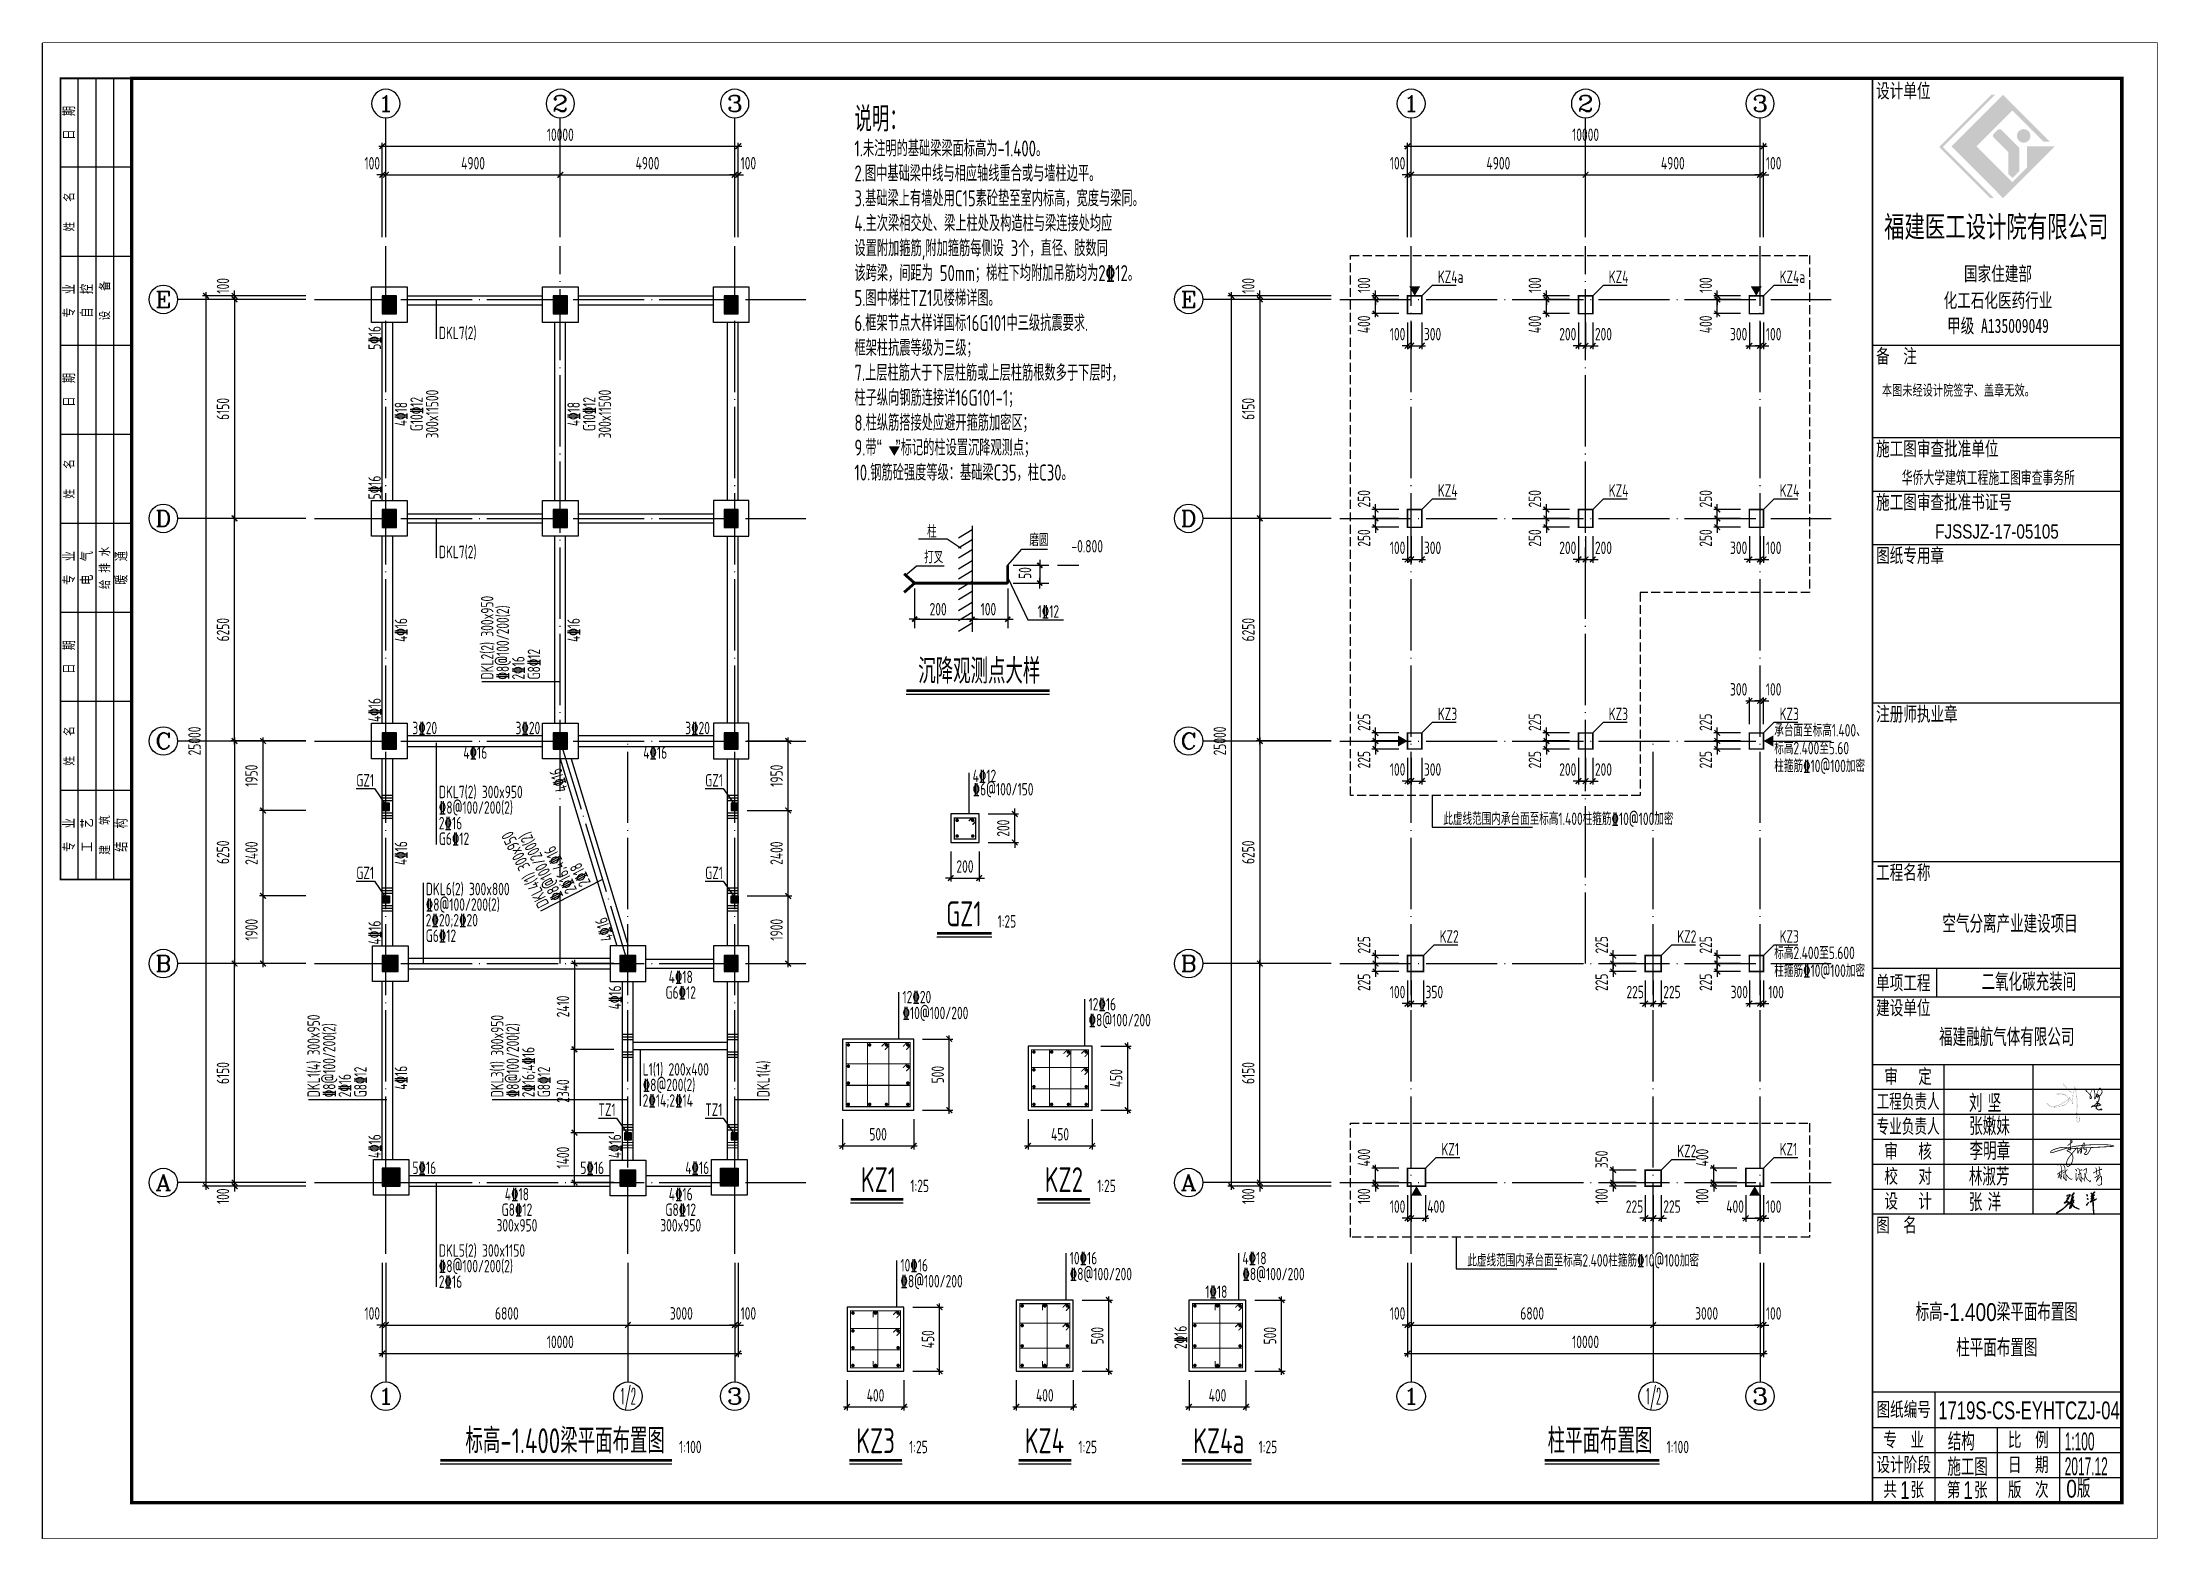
# Model space of a CAD drawing. Extents: x 287149 to 898857, y 100802 to 160212.
# Drawn here: x 581837 to 641257, y 100812 to 142832 of the extents above; entities that cross this region are included whole.
import ezdxf
from ezdxf.enums import TextEntityAlignment as Align

# ---------------------------------------------------------------- set-up
doc = ezdxf.new("R2010")
doc.units = 0
doc.header["$LTSCALE"] = 1000
doc.linetypes.add('DASH', pattern=[0.35, 0.25, -0.1])
doc.linetypes.add('DOTE', pattern=[2.42, 2, -0.2, 0.02, -0.2])
doc.layers.get('0').update_dxf_attribs({"linetype": 'CONTINUOUS'})
doc.layers.get('DEFPOINTS').update_dxf_attribs({"linetype": 'CONTINUOUS'})
for name, color, linetype in [('AXIS', 8, 'DOTE'), ('AXIS_DIM', 3, 'CONTINUOUS'), ('AXIS_TEXT', 3, 'CONTINUOUS'), ('COLU', 7, 'CONTINUOUS'), ('COLU_DE', 7, 'CONTINUOUS'), ('CT', 255, 'CONTINUOUS'), ('DIM', 3, 'CONTINUOUS'), ('FRAME', 3, 'CONTINUOUS'), ('GJ', 1, 'CONTINUOUS'), ('PUB_TEXT', 7, 'CONTINUOUS'), ('S_BEAM', 4, 'CONTINUOUS'), ('S_BEAMDIMLOCAL', 7, 'CONTINUOUS'), ('S_BEAMDIMLOCALVER', 7, 'CONTINUOUS'), ('S_BEAMDIMMASS', 2, 'CONTINUOUS'), ('S_BEAMDIMMASSVER', 2, 'CONTINUOUS'), ('S_SUBBEAMHOOP', 1, 'CONTINUOUS'), ('SJSM', 150, 'CONTINUOUS'), ('TEXT', 7, 'CONTINUOUS'), ('THIN', 7, 'CONTINUOUS'), ('TK', 211, 'CONTINUOUS'), ('剖面', 3, 'CONTINUOUS'), ('填充', 8, 'CONTINUOUS'), ('审图中心证书', 7, 'CONTINUOUS'), ('文字', 7, 'CONTINUOUS'), ('柱涂实', 54, 'CONTINUOUS'), ('流程图', 1, 'CONTINUOUS'), ('第三道尺寸线', 4, 'CONTINUOUS'), ('签字边框线', 4, 'CONTINUOUS')]:
    doc.layers.add(name, color=color, linetype=linetype)
doc.layers.add('rein', color=1, linetype='CONTINUOUS', lineweight=18)
doc.styles.add('_AXIS', font='complex.shx', dxfattribs={"bigfont": 'gbcbig.shx'})
doc.styles.add('_HZTXT', font='tq__rshz.shx', dxfattribs={"width": 0.8, "bigfont": 'tq__hzdc.shx'})
doc.styles.add('COMPLEX', font='COMPLEX')
doc.styles.add('DXFS', font='txt.shx', dxfattribs={"width": 0.7, "bigfont": 'dxfs.shx'})
doc.styles.add('FRAME', font='simhei.ttf', dxfattribs={"width": 0.7})
doc.styles.add('TSSD_Dimension', font='tssdeng.shx', dxfattribs={"width": 0.7, "bigfont": 'hztxt.shx'})
doc.styles.add('TSSD_Rein', font='tssdeng.shx', dxfattribs={"width": 0.7, "bigfont": 'hztxt.shx'})
doc.styles.add('ZSM-FF', font='SJRF', dxfattribs={"width": 0.7, "bigfont": 'HZF'})
doc.styles.add('黑体', font='simhei.ttf', dxfattribs={"width": 0.7})
doc.dimstyles.new('TSSD_100_100', dxfattribs={"dimtxt": 350, "dimasz": 150, "dimexe": 100, "dimexo": 250, "dimgap": 150, "dimtad": 1, "dimdec": 0, "dimzin": 0, "dimdsep": 46, "dimtxsty": 'TSSD_Dimension', "dimblk": 'ARCHTICK', "dimcen": 0, "dimdle": 100, "dimclrd": 3, "dimclre": 3, "dimclrt": 7, "dimadec": 0, "dimazin": 0, "dimtfac": 1, "dimtdec": 0, "dimtix": 1, "dimtmove": 2, "dimatfit": 3, "dimfxl": 100, "dimtolj": 1, "dimtzin": 0, "dimarcsym": 0})
doc.dimstyles.new('TSSD_25_100', dxfattribs={"dimtxt": 350, "dimasz": 150, "dimexe": 100, "dimexo": 250, "dimgap": 150, "dimtad": 1, "dimdec": 0, "dimlfac": 0.25, "dimzin": 0, "dimdsep": 46, "dimtxsty": 'TSSD_Dimension', "dimblk": 'ARCHTICK', "dimcen": 0, "dimdle": 100, "dimclrd": 40, "dimclre": 40, "dimclrt": 40, "dimadec": 0, "dimazin": 0, "dimtfac": 1, "dimtdec": 0, "dimtix": 1, "dimtmove": 2, "dimatfit": 3, "dimldrblk": '_tsdbk', "dimfxl": 100, "dimtolj": 1, "dimtzin": 0, "dimarcsym": 0})

msp = doc.modelspace()

# ---------------------------------------------------------------- texts
at = {"layer": 'PUB_TEXT', "style": '_HZTXT'}
for s, width, p in [('二氧化碳充装间', 0.8, (636307.971, 116191.708)), ('1719S-CS-EYHTCZJ-04', 0.7, (635093.967, 104164.42)), ('1', 0.7, (634025.665, 101924.447)), ('1', 0.7, (635799.392, 101924.447))]:
    msp.add_text(s, height=500, dxfattribs=dict(at, width=width)).set_placement(p)
at = {"layer": 'S_BEAMDIMLOCAL', "style": 'TSSD_Rein', "width": 0.7}
for s, p in [('3%%13220', (592233.147, 123401.708)), ('5%%13216', (592233.147, 111051.708))]:
    msp.add_text(s, height=350, dxfattribs=at).set_placement(p)
for s, p in [('3%%13220', (595823.31, 123401.708)), ('3%%13220', (600589.269, 123401.708)), ('5%%13216', (597616.439, 111051.708)), ('4%%13216', (600568.566, 111051.708))]:
    msp.add_text(s, height=350, dxfattribs=at).set_placement(p, align=Align.RIGHT)
for s, p in [('4%%13216', (593998.766, 123061.658)), ('4%%13216', (599052.904, 123061.658)), ('4%%13218', (599769.665, 116761.658)), ('G6%%13212', (599769.665, 116324.158)), ('4%%13218', (595168.67, 110661.658)), ('4%%13218', (595168.67, 110661.658)), ('4%%13216', (599769.665, 110661.658)), ('G8%%13212', (595168.67, 110224.158)), ('G8%%13212', (599769.665, 110224.158)), ('300x950', (595168.67, 109786.658)), ('300x950', (599769.665, 109786.658))]:
    msp.add_text(s, height=350, dxfattribs=at).set_placement(p, align=Align.TOP_CENTER)
at = {"layer": 'S_BEAMDIMLOCALVER', "style": 'TSSD_Rein', "width": 0.7}
for s, rotation, p in [('5%%13216', 89.99999846, (591346.971, 134864.697)), ('4%%13216', 106.99999846, (596405.584, 122477.965)), ('4%%13216', 89.99999846, (598096.971, 116346.554))]:
    msp.add_text(s, height=350, rotation=rotation, dxfattribs=at).set_placement(p, align=Align.RIGHT)
for s, p in [('4%%13218', (591737.021, 132392.96)), ('G10%%13212', (592174.521, 132392.96)), ('300x11500', (592612.521, 132392.96)), ('4%%13218', (596587.021, 132392.96)), ('G10%%13212', (597024.521, 132392.96)), ('300x11500', (597462.521, 132392.96)), ('4%%13216', (591737.021, 126328.475)), ('4%%13216', (596587.021, 126328.475)), ('4%%13216', (591737.021, 120062.574)), ('4%%13216', (591737.021, 113753.988))]:
    msp.add_text(s, height=350, rotation=89.99999846, dxfattribs=at).set_placement(p, align=Align.TOP_CENTER)
for s, rotation, p in [('5%%13216', 89.99999846, (591346.971, 129996.884)), ('4%%13216', 89.99999846, (591346.971, 123746.884)), ('4%%13216', 106.99999846, (597881.858, 117648.205)), ('4%%13216', 89.99999846, (591346.971, 117496.884)), ('4%%13216', 89.99999846, (591346.971, 111496.884)), ('4%%13216', 89.99999846, (598096.971, 111496.884))]:
    msp.add_text(s, height=350, rotation=rotation, dxfattribs=at).set_placement(p)
at = {"layer": 'S_BEAMDIMMASS', "style": 'TSSD_Rein', "width": 0.7}
for s, height, p in [('DKL7(2)', 350, (592974.494, 134495.939)), ('DKL7(2)', 350, (592974.494, 128345.939)), ('DKL7(2) 300x950', 349.99999, (592974.494, 121605.844)), ('%%1328@100/200(2)', 349.99999, (592974.494, 121168.344)), ('2%%13216', 350, (592974.494, 120730.844)), ('G6%%13212', 350, (592974.494, 120292.844)), ('DKL6(2) 300x800', 349.99999, (592607.332, 118880.289)), ('%%1328@100/200(2)', 349.99999, (592607.332, 118442.789)), ('2%%13220;2%%13220', 349.99999, (592607.332, 118005.289)), ('G6%%13212', 350, (592607.332, 117567.789)), ('L1(1) 200x400', 349.99999, (598701.148, 113816.048)), ('%%1328@200(2)', 349.99999, (598701.148, 113378.548)), ('2%%13214;2%%13214', 349.99999, (598701.148, 112941.048)), ('DKL5(2) 300x1150', 349.99999, (592974.494, 108728.892)), ('2%%13216', 350, (592974.494, 107853.892)), ('%%1328@100/200(2)', 349.99999, (592974.494, 108291.392))]:
    msp.add_text(s, height=height, dxfattribs=at).set_placement(p)
at = {"layer": 'S_BEAMDIMMASSVER', "style": 'TSSD_Rein', "width": 0.7}
for s, height, rotation, p in [('DKL2(2) 300x950', 349.99999, 89.99999846, (594507.918, 124937.12)), ('%%1328@100/200(2)', 349.99999, 89.99999846, (594945.418, 124937.12)), ('2%%13216', 350, 89.99999846, (595382.918, 124937.12)), ('G8%%13212', 350, 89.99999846, (595820.418, 124937.12)), ('DKL4(1) 300x950', 349.99999, 116.99999846, (596082.245, 118641.154)), ('%%1328@100/200(2)', 349.99999, 116.99999846, (596472.06, 118839.775)), ('2%%13216;4%%13216', 349.99999, 116.99999846, (596861.876, 119038.395)), ('2%%13218', 350, 116.99999846, (597251.691, 119237.016)), ('DKL1(4) 300x950', 349.99999, 89.99999846, (589632.918, 113205.84)), ('DKL3(1) 300x950', 349.99999, 89.99999846, (594788.943, 113205.84)), ('%%1328@100/200(2)', 349.99999, 89.99999846, (590070.418, 113205.84)), ('%%1328@100/200(2)', 349.99999, 89.99999846, (595226.443, 113205.84)), ('2%%13216;4%%13216', 349.99999, 89.99999846, (595663.943, 113205.84)), ('DKL1(4) ', 350, 89.99999846, (602264.2, 113205.84)), ('2%%13216', 350, 89.99999846, (590507.918, 113205.84)), ('G8%%13212', 350, 89.99999846, (590945.918, 113205.84)), ('G8%%13212', 350, 89.99999846, (596101.443, 113205.84))]:
    msp.add_text(s, height=height, rotation=rotation, dxfattribs=at).set_placement(p)
at = {"layer": 'SJSM', "style": 'TSSD_Rein', "width": 0.7}
for s, height, p in [('说明：', 700, (604649.145, 140325.334)), ('1.未注明的基础梁梁面标高为-1.400。', 450, (604649.145, 139625.334)), ('2.图中基础梁中线与相应轴线重合或与墙柱边平。', 450, (604649.145, 138925.334)), ('3.基础梁上有墙处用C15素砼垫至室内标高，宽度与梁同。', 450, (604649.145, 138225.334)), ('4.主次梁相交处、梁上柱处及构造柱与梁连接处均应', 450, (604649.145, 137525.334)), ('设置附加箍筋,附加箍筋每侧设 3个，直径、肢数同', 450, (604649.145, 136825.334)), ('该跨梁，间距为 50mm；梯柱下均附加吊筋均为2\x8412。', 450, (604649.145, 136125.334)), ('5.图中梯柱TZ1见楼梯详图。', 450, (604649.145, 135425.334)), ('6.框架节点大样详国标16G101中三级抗震要求.', 450, (604649.145, 134725.334)), ('框架柱抗震等级为三级；', 450, (604649.145, 134025.334)), ('7.上层柱筋大于下层柱筋或上层柱筋根数多于下层时，', 450, (604649.145, 133325.334)), ('柱子纵向钢筋连接详16G101-1；', 450, (604649.145, 132625.334)), ('8.柱纵筋搭接处应避开箍筋加密区；', 450, (604649.145, 131925.334)), ('9.带“  ”标记的柱设置沉降观测点；', 450, (604649.145, 131225.334)), ('10.钢筋砼强度等级：基础梁C35，柱C30。', 450, (604649.145, 130525.334))]:
    msp.add_text(s, height=height, dxfattribs=at).set_placement(p)
at = {"layer": 'TEXT', "style": 'TSSD_Rein', "width": 0.7}
for s, p in [('KZ4a', (621037.135, 136072.129)), ('KZ4', (625837.135, 136072.129)), ('KZ4a', (630637.135, 136072.129)), ('KZ4', (621037.135, 130072.129)), ('KZ4', (625837.135, 130072.129)), ('KZ4', (630637.135, 130072.129)), ('柱', (606689.71, 128917.407)), ('磨圆', (609562.373, 128683.881)), ('打叉', (606606.884, 128198.569)), ('200', (606760.066, 126738.285)), ('100', (608193.624, 126738.285)), ('1\x8412', (609795.349, 126674.099, -10)), ('KZ3', (621037.135, 123797.129)), ('KZ3', (625837.135, 123797.129)), ('承台面至标高1.400、', (630486.971, 123337.129)), ('KZ3', (630637.135, 123797.129)), ('标高2.400至5.60', (630486.971, 122837.129)), ('4\x8412', (607968.591, 122056.567)), ('柱箍筋%%13210@100加密', (630486.971, 122337.129)), ('GZ1', (590657.131, 121933.545)), ('GZ1', (600457.131, 121933.545)), ('\x846@100/150', (607968.591, 121681.567)), ('此虚线范围内承台面至标高1.400柱箍筋%%13210@100加密', (621190.299, 120852.259)), ('GZ1', (590657.131, 119333.545)), ('GZ1', (600457.131, 119333.545)), ('KZ2', (621087.135, 117547.129)), ('KZ2', (627762.135, 117547.129)), ('KZ3', (630637.135, 117547.129)), ('标高2.400至5.600', (630486.971, 117087.129)), ('柱箍筋%%13210@100加密', (630486.971, 116587.129)), ('12%%13220', (605999.707, 115846.018)), ('12%%13216', (611225.373, 115646.018)), ('%%13210@100/200', (605999.707, 115399.073)), ('%%1328@100/200', (611225.373, 115199.073)), ('TZ1', (597457.131, 112683.545)), ('TZ1', (600457.131, 112683.545)), ('KZ1', (621137.135, 111572.129)), ('KZ2', (627762.135, 111522.129)), ('KZ1', (630637.135, 111572.129)), ('10\x8416', (610696.35, 108514.964)), ('4%%13218', (615546.813, 108514.964)), ('此虚线范围内承台面至标高2.400柱箍筋%%13210@100加密', (621864.64, 108452.259)), ('10%%13216', (605941.373, 108314.964)), ('%%1328@100/200', (605941.373, 107868.019)), ('%%1328@100/200', (610696.35, 108068.019)), ('%%1328@100/200', (615546.813, 108068.019)), ('1%%13218', (614503.989, 107571.785))]:
    msp.add_text(s, height=350, dxfattribs=at).set_placement(p)
for s, p in [('50', (609615.347, 127763.502)), ('2%%13216', (613986.813, 106136.89))]:
    msp.add_text(s, height=350, rotation=90, dxfattribs=at).set_placement(p)
at = {"layer": 'TEXT', "linetype": 'ByBlock', "style": 'TSSD_Rein', "width": 0.7}
for s, height, p in [('沉降观测点大样', 700, (606440.964, 124823.642)), ('1:25', 350, (608669.977, 117971.104)), ('1:25', 350, (606220.609, 110542.838)), ('1:25', 350, (611469.598, 110542.838)), ('1:100', 350, (599723.943, 103211.785)), ('1:25', 350, (606185.598, 103211.785)), ('1:25', 350, (610940.576, 103211.785)), ('1:25', 350, (616001.574, 103211.785)), ('1:100', 350, (627461.222, 103211.785))]:
    msp.add_text(s, height=height, dxfattribs=at).set_placement(p)
for s, p in [('GZ1', (608223.307, 118009.134)), ('KZ1', (605820.609, 110543.07)), ('KZ2', (611069.598, 110543.07)), ('标高-1.400梁平面布置图', (599323.943, 103211.785)), ('柱平面布置图', (627061.222, 103211.785)), ('KZ3', (605785.598, 103212.016)), ('KZ4', (610540.576, 103212.016)), ('KZ4a', (615601.574, 103212.016))]:
    msp.add_text(s, height=700, dxfattribs=at).set_placement(p, align=Align.RIGHT)
at = {"layer": 'THIN', "style": 'TSSD_Rein', "width": 0.7}
msp.add_text('-0.800', height=350, dxfattribs=at).set_placement((611630.209, 128505.191), align=Align.RIGHT)
at = {"layer": 'TK', "style": 'ZSM-FF', "width": 0.8}
for s, p in [('标高-1.400梁平面布置图', (636736.971, 107197.708)), ('柱平面布置图', (636736.971, 106197.708))]:
    msp.add_text(s, height=500, dxfattribs=at).set_placement(p, align=Align.MIDDLE)

# ---------------------------------------------------------------- blocks, each defined once
blk = doc.blocks.new('_ARCHTICK')
at = {"color": 0}
blk.add_lwpolyline([(-0.53, -0.53, 0.25, 0.25, 0), (0.53, 0.53, 0.5, 0.5, 0)], format="xyseb", dxfattribs=at)
blk = doc.blocks.new('*D76')
at = {"layer": 'AXIS_DIM', "color": 3, "lineweight": -2}
for p, q in [((591387, 139112), (596487, 139112)), ((591487, 137362), (591487, 139212)), ((596387, 137362), (596387, 139212))]:
    blk.add_line(p, q, dxfattribs=at)
at = {"layer": 'DEFPOINTS', "color": 0}
for p in [(596387, 139112), (591487, 137112), (596387, 137112)]:
    blk.add_point(p, dxfattribs=at)
at = {"layer": 'AXIS_DIM', "color": 3, "lineweight": -2, "xscale": 150, "yscale": 150, "zscale": 150, "rotation": 180}
blk.add_blockref('_ARCHTICK', (591487, 139112), dxfattribs=at)
at = {"layer": 'AXIS_DIM', "color": 3, "lineweight": -2, "xscale": 150, "yscale": 150, "zscale": 150}
blk.add_blockref('_ARCHTICK', (596387, 139112), dxfattribs=at)
at = {"layer": 'AXIS_DIM', "color": 7, "insert": (593937, 139437), "char_height": 350, "attachment_point": 5, "style": 'TSSD_Dimension'}
blk.add_mtext('\\A1;4900', dxfattribs=at)
blk = doc.blocks.new('*D77')
at = {"layer": 'AXIS_DIM', "color": 3, "lineweight": -2}
for p, q in [((596287, 139112), (601387, 139112)), ((596387, 137362), (596387, 139212)), ((601287, 137362), (601287, 139212))]:
    blk.add_line(p, q, dxfattribs=at)
at = {"layer": 'DEFPOINTS', "color": 0}
for p in [(601287, 139112), (596387, 137112), (601287, 137112)]:
    blk.add_point(p, dxfattribs=at)
at = {"layer": 'AXIS_DIM', "color": 3, "lineweight": -2, "xscale": 150, "yscale": 150, "zscale": 150, "rotation": 180}
blk.add_blockref('_ARCHTICK', (596387, 139112), dxfattribs=at)
at = {"layer": 'AXIS_DIM', "color": 3, "lineweight": -2, "xscale": 150, "yscale": 150, "zscale": 150}
blk.add_blockref('_ARCHTICK', (601287, 139112), dxfattribs=at)
at = {"layer": 'AXIS_DIM', "color": 7, "insert": (598837, 139437), "char_height": 350, "attachment_point": 5, "style": 'TSSD_Dimension'}
blk.add_mtext('\\A1;4900', dxfattribs=at)
blk = doc.blocks.new('*D78')
at = {"layer": 'AXIS_DIM', "color": 3, "lineweight": -2}
for p, q in [((587237, 110712), (587237, 117062)), ((589237, 116962), (587137, 116962)), ((589237, 110812), (587137, 110812))]:
    blk.add_line(p, q, dxfattribs=at)
at = {"layer": 'DEFPOINTS', "color": 0}
for p in [(587237, 116962), (589487, 116962), (589487, 110812)]:
    blk.add_point(p, dxfattribs=at)
at = {"layer": 'AXIS_DIM', "color": 3, "lineweight": -2, "xscale": 150, "yscale": 150, "zscale": 150}
for p, rotation in [((587237, 116962), 90), ((587237, 110812), 270)]:
    blk.add_blockref('_ARCHTICK', p, dxfattribs=dict(at, rotation=rotation))
at = {"layer": 'AXIS_DIM', "color": 7, "insert": (586912, 113887), "char_height": 350, "attachment_point": 5, "rotation": 90, "style": 'TSSD_Dimension'}
blk.add_mtext('\\A1;6150', dxfattribs=at)
blk = doc.blocks.new('*D79')
at = {"layer": 'AXIS_DIM', "color": 3, "lineweight": -2}
for p, q in [((589237, 123212), (587137, 123212)), ((587237, 123312), (587237, 116862)), ((589237, 116962), (587137, 116962))]:
    blk.add_line(p, q, dxfattribs=at)
at = {"layer": 'DEFPOINTS', "color": 0}
for p in [(589487, 123212), (587237, 116962), (589487, 116962)]:
    blk.add_point(p, dxfattribs=at)
at = {"layer": 'AXIS_DIM', "color": 3, "lineweight": -2, "xscale": 150, "yscale": 150, "zscale": 150}
for p, rotation in [((587237, 123212), 90), ((587237, 116962), 270)]:
    blk.add_blockref('_ARCHTICK', p, dxfattribs=dict(at, rotation=rotation))
at = {"layer": 'AXIS_DIM', "color": 7, "insert": (586912, 120087), "char_height": 350, "attachment_point": 5, "rotation": 90, "style": 'TSSD_Dimension'}
blk.add_mtext('\\A1;6250', dxfattribs=at)
blk = doc.blocks.new('*D80')
at = {"layer": 'AXIS_DIM', "color": 3, "lineweight": -2}
for p, q in [((589237, 135612), (587137, 135612)), ((587237, 135712), (587237, 129362)), ((589237, 129462), (587137, 129462))]:
    blk.add_line(p, q, dxfattribs=at)
at = {"layer": 'DEFPOINTS', "color": 0}
for p in [(589487, 135612), (587237, 129462), (589487, 129462)]:
    blk.add_point(p, dxfattribs=at)
at = {"layer": 'AXIS_DIM', "color": 3, "lineweight": -2, "xscale": 150, "yscale": 150, "zscale": 150}
for p, rotation in [((587237, 135612), 90), ((587237, 129462), 270)]:
    blk.add_blockref('_ARCHTICK', p, dxfattribs=dict(at, rotation=rotation))
at = {"layer": 'AXIS_DIM', "color": 7, "insert": (586912, 132537), "char_height": 350, "attachment_point": 5, "rotation": 90, "style": 'TSSD_Dimension'}
blk.add_mtext('\\A1;6150', dxfattribs=at)
blk = doc.blocks.new('*D81')
at = {"layer": 'AXIS_DIM', "color": 3, "lineweight": -2}
for p, q in [((591287, 139912), (601487, 139912)), ((591387, 137362), (591387, 140012)), ((601387, 137362), (601387, 140012))]:
    blk.add_line(p, q, dxfattribs=at)
at = {"layer": 'DEFPOINTS', "color": 0}
for p in [(601387, 139912), (591387, 137112), (601387, 137112)]:
    blk.add_point(p, dxfattribs=at)
at = {"layer": 'AXIS_DIM', "color": 3, "lineweight": -2, "xscale": 150, "yscale": 150, "zscale": 150, "rotation": 180}
blk.add_blockref('_ARCHTICK', (591387, 139912), dxfattribs=at)
at = {"layer": 'AXIS_DIM', "color": 3, "lineweight": -2, "xscale": 150, "yscale": 150, "zscale": 150}
blk.add_blockref('_ARCHTICK', (601387, 139912), dxfattribs=at)
at = {"layer": 'AXIS_DIM', "color": 7, "insert": (596387, 140237), "char_height": 350, "attachment_point": 5, "style": 'TSSD_Dimension'}
blk.add_mtext('\\A1;10000', dxfattribs=at)
blk = doc.blocks.new('*D82')
at = {"layer": 'AXIS_DIM', "color": 3, "lineweight": -2}
for p, q in [((589237, 135712), (586337, 135712)), ((586437, 110612), (586437, 135812)), ((589237, 110712), (586337, 110712))]:
    blk.add_line(p, q, dxfattribs=at)
at = {"layer": 'DEFPOINTS', "color": 0}
for p in [(586437, 135712), (589487, 135712), (589487, 110712)]:
    blk.add_point(p, dxfattribs=at)
at = {"layer": 'AXIS_DIM', "color": 3, "lineweight": -2, "xscale": 150, "yscale": 150, "zscale": 150}
for p, rotation in [((586437, 135712), 90), ((586437, 110712), 270)]:
    blk.add_blockref('_ARCHTICK', p, dxfattribs=dict(at, rotation=rotation))
at = {"layer": 'AXIS_DIM', "color": 7, "insert": (586112, 123212), "char_height": 350, "attachment_point": 5, "rotation": 90, "style": 'TSSD_Dimension'}
blk.add_mtext('\\A1;25000', dxfattribs=at)
blk = doc.blocks.new('*D83')
at = {"layer": 'AXIS_DIM', "color": 3, "lineweight": -2}
for p, q in [((589237, 110812), (587137, 110812)), ((589237, 110712), (587137, 110712)), ((587237, 110812), (587237, 110962)), ((587237, 110812), (587237, 110712)), ((587237, 110712), (587237, 110562))]:
    blk.add_line(p, q, dxfattribs=at)
at = {"layer": 'DEFPOINTS', "color": 0}
for p in [(587237, 110712), (589487, 110812), (589487, 110712)]:
    blk.add_point(p, dxfattribs=at)
at = {"layer": 'AXIS_DIM', "color": 3, "lineweight": -2, "xscale": 150, "yscale": 150, "zscale": 150}
for p, rotation in [((587237, 110812), 270), ((587237, 110712), 90)]:
    blk.add_blockref('_ARCHTICK', p, dxfattribs=dict(at, rotation=rotation))
at = {"layer": 'AXIS_DIM', "color": 7, "insert": (586912, 110429), "char_height": 350, "attachment_point": 5, "rotation": 90, "style": 'TSSD_Dimension'}
blk.add_mtext('\\A1;100', dxfattribs=at)
blk = doc.blocks.new('*D84')
at = {"layer": 'AXIS_DIM', "color": 3, "lineweight": -2}
for p, q in [((589237, 135712), (587137, 135712)), ((589237, 135612), (587137, 135612)), ((587237, 135712), (587237, 135862)), ((587237, 135612), (587237, 135712)), ((587237, 135612), (587237, 135462))]:
    blk.add_line(p, q, dxfattribs=at)
at = {"layer": 'DEFPOINTS', "color": 0}
for p in [(587237, 135712), (589487, 135712), (589487, 135612)]:
    blk.add_point(p, dxfattribs=at)
at = {"layer": 'AXIS_DIM', "color": 3, "lineweight": -2, "xscale": 150, "yscale": 150, "zscale": 150}
for p, rotation in [((587237, 135712), 270), ((587237, 135612), 90)]:
    blk.add_blockref('_ARCHTICK', p, dxfattribs=dict(at, rotation=rotation))
at = {"layer": 'AXIS_DIM', "color": 7, "insert": (586912, 135994), "char_height": 350, "attachment_point": 5, "rotation": 90, "style": 'TSSD_Dimension'}
blk.add_mtext('\\A1;100', dxfattribs=at)
blk = doc.blocks.new('*D85')
at = {"layer": 'AXIS_DIM', "color": 3, "lineweight": -2}
for p, q in [((601287, 139112), (601137, 139112)), ((601287, 137362), (601287, 139212)), ((601287, 139112), (601387, 139112)), ((601387, 137362), (601387, 139212)), ((601387, 139112), (601537, 139112))]:
    blk.add_line(p, q, dxfattribs=at)
at = {"layer": 'DEFPOINTS', "color": 0}
for p in [(601387, 139112), (601287, 137112), (601387, 137112)]:
    blk.add_point(p, dxfattribs=at)
at = {"layer": 'AXIS_DIM', "color": 3, "lineweight": -2, "xscale": 150, "yscale": 150, "zscale": 150}
blk.add_blockref('_ARCHTICK', (601287, 139112), dxfattribs=at)
at = {"layer": 'AXIS_DIM', "color": 3, "lineweight": -2, "xscale": 150, "yscale": 150, "zscale": 150, "rotation": 180}
blk.add_blockref('_ARCHTICK', (601387, 139112), dxfattribs=at)
at = {"layer": 'AXIS_DIM', "color": 7, "insert": (601669, 139437), "char_height": 350, "attachment_point": 5, "style": 'TSSD_Dimension'}
blk.add_mtext('\\A1;100', dxfattribs=at)
blk = doc.blocks.new('*D86')
at = {"layer": 'AXIS_DIM', "color": 3, "lineweight": -2}
for p, q in [((591387, 139112), (591237, 139112)), ((591387, 137362), (591387, 139212)), ((591487, 139112), (591387, 139112)), ((591487, 137362), (591487, 139212)), ((591487, 139112), (591637, 139112))]:
    blk.add_line(p, q, dxfattribs=at)
at = {"layer": 'DEFPOINTS', "color": 0}
for p in [(591387, 139112), (591387, 137112), (591487, 137112)]:
    blk.add_point(p, dxfattribs=at)
at = {"layer": 'AXIS_DIM', "color": 3, "lineweight": -2, "xscale": 150, "yscale": 150, "zscale": 150}
blk.add_blockref('_ARCHTICK', (591387, 139112), dxfattribs=at)
at = {"layer": 'AXIS_DIM', "color": 3, "lineweight": -2, "xscale": 150, "yscale": 150, "zscale": 150, "rotation": 180}
blk.add_blockref('_ARCHTICK', (591487, 139112), dxfattribs=at)
at = {"layer": 'AXIS_DIM', "color": 7, "insert": (591105, 139437), "char_height": 350, "attachment_point": 5, "style": 'TSSD_Dimension'}
blk.add_mtext('\\A1;100', dxfattribs=at)
blk = doc.blocks.new('_AXISO')
blk.add_circle((0, 0), 0.5)
at = {"layer": 'AXIS_TEXT', "style": 'COMPLEX', "width": 1.041667}
blk.add_attdef('A', text='', height=0.56, dxfattribs=at).set_placement((-0.25, -0.28), (0.25, -0.28), align=Align.FIT)
blk = doc.blocks.new('*D87')
at = {"layer": 'AXIS_DIM', "color": 3, "lineweight": -2}
for p, q in [((587237, 123112), (587237, 129562)), ((589237, 129462), (587137, 129462)), ((589237, 123212), (587137, 123212))]:
    blk.add_line(p, q, dxfattribs=at)
at = {"layer": 'DEFPOINTS', "color": 0}
for p in [(587237, 129462), (589487, 129462), (589487, 123212)]:
    blk.add_point(p, dxfattribs=at)
at = {"layer": 'AXIS_DIM', "color": 3, "lineweight": -2, "xscale": 150, "yscale": 150, "zscale": 150}
for p, rotation in [((587237, 129462), 90), ((587237, 123212), 270)]:
    blk.add_blockref('_ARCHTICK', p, dxfattribs=dict(at, rotation=rotation))
at = {"layer": 'AXIS_DIM', "color": 7, "insert": (586912, 126337), "char_height": 350, "attachment_point": 5, "rotation": 90, "style": 'TSSD_Dimension'}
blk.add_mtext('\\A1;6250', dxfattribs=at)
blk = doc.blocks.new('*D88')
at = {"layer": 'AXIS_DIM', "color": 3, "lineweight": -2}
for p, q in [((591487, 108562), (591487, 106712)), ((598287, 108562), (598287, 106712)), ((591387, 106812), (598387, 106812))]:
    blk.add_line(p, q, dxfattribs=at)
at = {"layer": 'DEFPOINTS', "color": 0}
for p in [(591487, 108812), (598287, 108812), (598287, 106812)]:
    blk.add_point(p, dxfattribs=at)
at = {"layer": 'AXIS_DIM', "color": 3, "lineweight": -2, "xscale": 150, "yscale": 150, "zscale": 150, "rotation": 180}
blk.add_blockref('_ARCHTICK', (591487, 106812), dxfattribs=at)
at = {"layer": 'AXIS_DIM', "color": 3, "lineweight": -2, "xscale": 150, "yscale": 150, "zscale": 150}
blk.add_blockref('_ARCHTICK', (598287, 106812), dxfattribs=at)
at = {"layer": 'AXIS_DIM', "color": 7, "insert": (594887, 107137), "char_height": 350, "attachment_point": 5, "style": 'TSSD_Dimension'}
blk.add_mtext('\\A1;6800', dxfattribs=at)
blk = doc.blocks.new('*D89')
at = {"layer": 'AXIS_DIM', "color": 3, "lineweight": -2}
for p, q in [((598287, 108562), (598287, 106712)), ((601287, 108562), (601287, 106712)), ((598187, 106812), (601387, 106812))]:
    blk.add_line(p, q, dxfattribs=at)
at = {"layer": 'DEFPOINTS', "color": 0}
for p in [(598287, 108812), (601287, 108812), (601287, 106812)]:
    blk.add_point(p, dxfattribs=at)
at = {"layer": 'AXIS_DIM', "color": 3, "lineweight": -2, "xscale": 150, "yscale": 150, "zscale": 150, "rotation": 180}
blk.add_blockref('_ARCHTICK', (598287, 106812), dxfattribs=at)
at = {"layer": 'AXIS_DIM', "color": 3, "lineweight": -2, "xscale": 150, "yscale": 150, "zscale": 150}
blk.add_blockref('_ARCHTICK', (601287, 106812), dxfattribs=at)
at = {"layer": 'AXIS_DIM', "color": 7, "insert": (599787, 107137), "char_height": 350, "attachment_point": 5, "style": 'TSSD_Dimension'}
blk.add_mtext('\\A1;3000', dxfattribs=at)
blk = doc.blocks.new('*D90')
at = {"layer": 'AXIS_DIM', "color": 3, "lineweight": -2}
for p, q in [((591387, 108562), (591387, 105912)), ((601387, 108562), (601387, 105912)), ((591287, 106012), (601487, 106012))]:
    blk.add_line(p, q, dxfattribs=at)
at = {"layer": 'DEFPOINTS', "color": 0}
for p in [(591387, 108812), (601387, 108812), (601387, 106012)]:
    blk.add_point(p, dxfattribs=at)
at = {"layer": 'AXIS_DIM', "color": 3, "lineweight": -2, "xscale": 150, "yscale": 150, "zscale": 150, "rotation": 180}
blk.add_blockref('_ARCHTICK', (591387, 106012), dxfattribs=at)
at = {"layer": 'AXIS_DIM', "color": 3, "lineweight": -2, "xscale": 150, "yscale": 150, "zscale": 150}
blk.add_blockref('_ARCHTICK', (601387, 106012), dxfattribs=at)
at = {"layer": 'AXIS_DIM', "color": 7, "insert": (596387, 106337), "char_height": 350, "attachment_point": 5, "style": 'TSSD_Dimension'}
blk.add_mtext('\\A1;10000', dxfattribs=at)
blk = doc.blocks.new('*D91')
at = {"layer": 'AXIS_DIM', "color": 3, "lineweight": -2}
for p, q in [((601287, 108562), (601287, 106712)), ((601387, 108562), (601387, 106712)), ((601287, 106812), (601137, 106812)), ((601287, 106812), (601387, 106812)), ((601387, 106812), (601537, 106812))]:
    blk.add_line(p, q, dxfattribs=at)
at = {"layer": 'DEFPOINTS', "color": 0}
for p in [(601287, 108812), (601387, 108812), (601387, 106812)]:
    blk.add_point(p, dxfattribs=at)
at = {"layer": 'AXIS_DIM', "color": 3, "lineweight": -2, "xscale": 150, "yscale": 150, "zscale": 150}
blk.add_blockref('_ARCHTICK', (601287, 106812), dxfattribs=at)
at = {"layer": 'AXIS_DIM', "color": 3, "lineweight": -2, "xscale": 150, "yscale": 150, "zscale": 150, "rotation": 180}
blk.add_blockref('_ARCHTICK', (601387, 106812), dxfattribs=at)
at = {"layer": 'AXIS_DIM', "color": 7, "insert": (601669, 107137), "char_height": 350, "attachment_point": 5, "style": 'TSSD_Dimension'}
blk.add_mtext('\\A1;100', dxfattribs=at)
blk = doc.blocks.new('*D92')
at = {"layer": 'AXIS_DIM', "color": 3, "lineweight": -2}
for p, q in [((591387, 108562), (591387, 106712)), ((591487, 108562), (591487, 106712)), ((591387, 106812), (591237, 106812)), ((591487, 106812), (591387, 106812)), ((591487, 106812), (591637, 106812))]:
    blk.add_line(p, q, dxfattribs=at)
at = {"layer": 'DEFPOINTS', "color": 0}
for p in [(591387, 108812), (591487, 108812), (591387, 106812)]:
    blk.add_point(p, dxfattribs=at)
at = {"layer": 'AXIS_DIM', "color": 3, "lineweight": -2, "xscale": 150, "yscale": 150, "zscale": 150}
blk.add_blockref('_ARCHTICK', (591387, 106812), dxfattribs=at)
at = {"layer": 'AXIS_DIM', "color": 3, "lineweight": -2, "xscale": 150, "yscale": 150, "zscale": 150, "rotation": 180}
blk.add_blockref('_ARCHTICK', (591487, 106812), dxfattribs=at)
at = {"layer": 'AXIS_DIM', "color": 7, "insert": (591105, 107137), "char_height": 350, "attachment_point": 5, "style": 'TSSD_Dimension'}
blk.add_mtext('\\A1;100', dxfattribs=at)
blk = doc.blocks.new('张洋')
at = {"lineweight": 9}
h = blk.add_hatch(color=4, dxfattribs=at)
h.paths.add_polyline_path([(1319, 100), (1323, 105), (1371, 81), (1419, 47), (1410, 23), (1391, 9), (1333, -73), (1232, -183), (1232, -193), (1203, -212), (1199, -197), (1208, -164), (1247, -101), (1256, -53), (1290, -1), (1299, 47), (1314, 62), (1319, 100)], flags=16)
h.paths.add_polyline_path([(2773, 134), (2763, 139), (2759, 129), (2768, 124), (2773, 134)], flags=17)
h.paths.add_polyline_path([(2941, 302), (2936, 307), (2917, 297), (2912, 273), (2821, 153), (2787, 95), (2778, 91), (2773, 110), (2759, 115), (2749, 95), (2739, 95), (2725, 76), (2754, 43), (2797, 43), (2821, 67), (2922, 239), (2922, 254), (2941, 283), (2941, 302)])
h.paths.add_polyline_path([(1328, 479), (1333, 479), (1333, 465), (1319, 451), (1328, 479)], flags=16)
h.paths.add_polyline_path([(1405, 542), (1410, 542), (1371, 499), (1405, 542)], flags=16)
h.paths.add_polyline_path([(3325, 566), (3330, 571), (3339, 475), (3200, 403), (3205, 422), (3243, 460), (3325, 566)], flags=16)
h.paths.add_polyline_path([(2826, 681), (2816, 686), (2816, 652), (2864, 623), (2869, 585), (2883, 580), (2903, 619), (2898, 643), (2879, 662), (2850, 667), (2826, 681)])
edge = h.paths.add_edge_path(flags=16)
edge.add_line((3387, 700), (3383, 700))
h.paths.add_polyline_path([(2787, 1036), (2783, 1041), (2759, 1031), (2759, 1012), (2797, 983), (2821, 931), (2821, 902), (2835, 897), (2850, 921), (2855, 964), (2840, 1003), (2811, 1031), (2787, 1036)])
h.paths.add_polyline_path([(3215, 1185), (3210, 1190), (3191, 1190), (3176, 1175), (3186, 1142), (3234, 1094), (3263, 1094), (3272, 1113), (3243, 1142), (3239, 1166), (3215, 1185)], flags=17)
h.paths.add_polyline_path([(1602, 1199), (1597, 1204), (1578, 1204), (1554, 1166), (1463, 1070), (1362, 940), (1362, 931), (1381, 916), (1386, 945), (1429, 969), (1429, 911), (1362, 681), (1275, 470), (1266, 407), (1285, 388), (1256, 355), (1271, 326), (1251, 316), (1194, 249), (1103, 167), (1103, 158), (1117, 143), (1155, 153), (1304, 307), (1323, 316), (1333, 297), (1323, 215), (1309, 196), (1280, 81), (1251, 33), (1242, -10), (1194, -116), (1155, -178), (1155, -226), (1165, -241), (1184, -250), (1223, -250), (1242, -241), (1290, -188), (1314, -154), (1319, -135), (1347, -116), (1347, -101), (1367, -68), (1381, -63), (1395, -34), (1448, 23), (1501, -20), (1525, -53), (1539, -58), (1573, -97), (1659, -159), (1847, -260), (2005, -313), (2072, -317), (2082, -308), (2067, -293), (1971, -265), (1909, -231), (1875, -226), (1779, -178), (1635, -87), (1477, 57), (1472, 71), (1501, 110), (1501, 124), (1487, 129), (1467, 95), (1448, 81), (1405, 110), (1352, 129), (1453, 215), (1487, 239), (1530, 297), (1554, 307), (1578, 340), (1578, 355), (1563, 369), (1549, 369), (1511, 316), (1352, 167), (1347, 191), (1371, 230), (1376, 316), (1367, 355), (1434, 393), (1458, 417), (1520, 436), (1583, 489), (1592, 513), (1583, 523), (1554, 527), (1520, 499), (1429, 451), (1400, 417), (1376, 417), (1357, 403), (1338, 407), (1352, 417), (1371, 455), (1448, 537), (1487, 595), (1472, 623), (1453, 628), (1448, 638), (1482, 691), (1511, 715), (1520, 743), (1544, 763), (1568, 825), (1563, 835), (1530, 844), (1491, 825), (1458, 796), (1448, 772), (1448, 743), (1463, 729), (1491, 758), (1491, 777), (1501, 787), (1515, 782), (1458, 710), (1371, 566), (1357, 561), (1371, 590), (1376, 628), (1391, 643), (1424, 734), (1434, 787), (1472, 902), (1477, 1022), (1511, 1051), (1511, 1060), (1544, 1084), (1611, 1175), (1611, 1195), (1602, 1199)])
h.paths.add_polyline_path([(3541, 1305), (3536, 1310), (3522, 1310), (3512, 1286), (3469, 1267), (3450, 1238), (3383, 1171), (3335, 1094), (3311, 1070), (3287, 1017), (3200, 902), (3186, 863), (3205, 844), (3243, 844), (3311, 883), (3354, 921), (3397, 940), (3368, 887), (3335, 883), (3325, 863), (3335, 825), (3330, 729), (3301, 705), (3234, 671), (3287, 748), (3282, 758), (3272, 758), (3267, 743), (3258, 743), (3219, 710), (3176, 657), (3181, 643), (3200, 628), (3243, 628), (3272, 638), (3311, 667), (3330, 667), (3330, 619), (3258, 523), (3104, 359), (3104, 350), (3119, 335), (3181, 340), (3205, 359), (3330, 422), (3344, 422), (3359, 307), (3354, 268), (3363, 215), (3373, -250), (3383, -308), (3407, -673), (3440, -788), (3455, -807), (3469, -807), (3479, -788), (3455, -716), (3450, -634), (3440, -610), (3431, -389), (3421, -380), (3421, -125), (3411, -111), (3411, -39), (3421, -25), (3411, 38), (3416, 105), (3407, 163), (3411, 220), (3392, 441), (3397, 460), (3445, 479), (3483, 503), (3493, 518), (3531, 523), (3575, 556), (3618, 571), (3699, 623), (3680, 647), (3661, 647), (3551, 590), (3512, 561), (3488, 561), (3421, 518), (3387, 508), (3383, 643), (3445, 719), (3445, 739), (3421, 758), (3378, 758), (3383, 825), (3397, 844), (3397, 859), (3378, 878), (3450, 959), (3479, 974), (3493, 998), (3479, 1027), (3459, 1027), (3435, 1012), (3397, 1003), (3378, 979), (3344, 964), (3234, 883), (3277, 940), (3282, 959), (3354, 1065), (3368, 1075), (3383, 1108), (3416, 1137), (3426, 1161), (3546, 1262), (3541, 1305)])
edge = h.paths.add_edge_path()
edge.add_line((906, 911), (925, 945))
edge.add_line((925, 945), (978, 979))
edge.add_line((978, 979), (1088, 1031))
edge.add_line((1088, 1031), (1112, 1031))
edge.add_line((1112, 1031), (1151, 1046))
edge.add_line((1151, 1046), (1155, 1041))
edge.add_line((906, 911), (915, 902))
edge.add_line((1155, 1041), (1203, 1041))
edge.add_line((1203, 1041), (1242, 1012))
edge.add_line((1242, 1012), (1237, 955))
edge.add_line((1237, 955), (1189, 873))
edge.add_line((1189, 873), (1103, 791))
edge.add_line((1103, 791), (1098, 772))
edge.add_line((1098, 772), (1117, 758))
edge.add_line((1117, 758), (1117, 724))
edge.add_line((1117, 724), (1103, 695))
edge.add_line((1103, 695), (997, 580))
edge.add_line((997, 580), (906, 460))
edge.add_line((906, 460), (752, 287))
edge.add_line((752, 287), (819, 326))
edge.add_line((819, 326), (882, 345))
edge.add_line((882, 345), (939, 374))
edge.add_line((939, 374), (987, 383))
edge.add_line((987, 383), (1059, 379))
edge.add_line((1059, 379), (1107, 355))
edge.add_line((1107, 355), (1131, 321))
edge.add_line((1131, 321), (1122, 283))
edge.add_line((1122, 283), (1088, 220))
edge.add_line((1088, 220), (1035, 167))
edge.add_line((1035, 167), (1002, 115))
edge.add_line((1002, 115), (954, 62))
edge.add_line((954, 62), (887, -1))
edge.add_line((887, -1), (829, -73))
edge.add_line((829, -73), (647, -241))
edge.add_line((647, -241), (498, -356))
edge.add_line((498, -356), (330, -461))
edge.add_line((330, -461), (272, -509))
edge.add_line((272, -509), (224, -533))
edge.add_line((224, -533), (143, -591))
edge.add_line((143, -591), (119, -596))
edge.add_line((119, -596), (90, -620))
edge.add_line((90, -620), (27, -653))
edge.add_line((27, -653), (-25, -673))
edge.add_line((-25, -673), (-35, -663))
edge.add_line((-35, -663), (-30, -677))
edge.add_line((-30, -677), (-40, -682))
edge.add_line((-40, -682), (-49, -663))
edge.add_line((-49, -663), (-35, -644))
edge.add_line((-35, -644), (138, -553))
edge.add_line((138, -553), (243, -481))
edge.add_line((243, -481), (272, -471))
edge.add_line((272, -471), (287, -452))
edge.add_line((287, -452), (311, -442))
edge.add_line((311, -442), (373, -394))
edge.add_line((373, -394), (407, -380))
edge.add_line((407, -380), (479, -322))
edge.add_line((479, -322), (488, -322))
edge.add_line((488, -322), (527, -284))
edge.add_line((527, -284), (565, -265))
edge.add_line((565, -265), (685, -154))
edge.add_line((685, -154), (699, -149))
edge.add_line((699, -149), (810, -44))
edge.add_line((810, -44), (863, 28))
edge.add_line((863, 28), (959, 119))
edge.add_line((959, 119), (973, 148))
edge.add_line((973, 148), (1002, 172))
edge.add_line((1002, 172), (1021, 211))
edge.add_line((1021, 211), (1050, 239))
edge.add_line((1050, 239), (1074, 278))
edge.add_line((1074, 278), (1083, 321))
edge.add_line((1083, 321), (1064, 335))
edge.add_line((1064, 335), (983, 345))
edge.add_line((983, 345), (810, 278))
edge.add_line((810, 278), (757, 239))
edge.add_line((757, 239), (695, 244))
edge.add_line((695, 244), (680, 263))
edge.add_line((680, 263), (810, 398))
edge.add_line((810, 398), (839, 441))
edge.add_line((839, 441), (915, 523))
edge.add_line((915, 523), (935, 556))
edge.add_line((935, 556), (1026, 657))
edge.add_line((1026, 657), (1069, 719))
edge.add_line((1069, 719), (1035, 719))
edge.add_line((1035, 719), (1021, 705))
edge.add_line((1021, 705), (1021, 695))
edge.add_line((1021, 695), (954, 638))
edge.add_line((954, 638), (925, 633))
edge.add_line((925, 633), (911, 647))
edge.add_line((911, 647), (911, 657))
edge.add_line((911, 657), (987, 719))
edge.add_line((987, 719), (997, 719))
edge.add_line((997, 719), (1002, 734))
edge.add_line((1002, 734), (1055, 777))
edge.add_line((1055, 777), (1093, 830))
edge.add_line((1093, 830), (1165, 907))
edge.add_line((1165, 907), (1194, 964))
edge.add_line((1194, 964), (1194, 993))
edge.add_line((1194, 993), (1184, 1003))
edge.add_line((1184, 1003), (1127, 998))
edge.add_line((1127, 998), (1050, 969))
edge.add_line((1050, 969), (1035, 955))
edge.add_line((1035, 955), (1021, 955))
edge.add_line((1021, 955), (939, 902))
edge.add_line((939, 902), (915, 902))
edge.add_line((915, 902), (915, 902))
at = {"color": 4, "lineweight": 9}
blk.add_line((906, 911, 31107534), (915, 902, 31107534), dxfattribs=at)
at = {"color": 4, "lineweight": 9, "elevation": 31107534}
for points in [[(915, 902), (915, 902), (939, 902), (1021, 955), (1035, 955), (1050, 969), (1127, 998), (1184, 1003), (1194, 993), (1194, 964), (1165, 907), (1093, 830), (1055, 777), (1002, 734), (997, 719), (987, 719), (911, 657), (911, 647), (925, 633), (954, 638), (1021, 695), (1021, 705), (1035, 719), (1069, 719), (1026, 657), (935, 556), (915, 523), (839, 441), (810, 398), (680, 263), (695, 244), (757, 239), (810, 278), (983, 345), (1064, 335), (1083, 321), (1074, 278), (1050, 239), (1021, 211), (1002, 172), (973, 148), (959, 119), (863, 28), (810, -44), (699, -149), (685, -154), (565, -265), (527, -284), (488, -322), (479, -322), (407, -380), (373, -394), (311, -442), (287, -452), (272, -471), (243, -481), (138, -553), (-35, -644), (-49, -663), (-40, -682), (-30, -677), (-35, -663), (-25, -673), (27, -653), (90, -620), (119, -596), (143, -591), (224, -533), (272, -509), (330, -461), (498, -356), (647, -241), (829, -73), (887, -1), (954, 62), (1002, 115), (1035, 167), (1088, 220), (1122, 283), (1131, 321), (1107, 355), (1059, 379), (987, 383), (939, 374), (882, 345), (819, 326), (752, 287), (906, 460), (997, 580), (1103, 695), (1117, 724), (1117, 758), (1098, 772), (1103, 791), (1189, 873), (1237, 955), (1242, 1012), (1203, 1041), (1155, 1041)], [(1155, 1041), (1151, 1046), (1112, 1031), (1088, 1031), (978, 979), (925, 945), (906, 911)], [(1602, 1199), (1597, 1204), (1578, 1204), (1554, 1166), (1463, 1070), (1362, 940), (1362, 931), (1381, 916), (1386, 945), (1429, 969), (1429, 911), (1362, 681), (1275, 470), (1266, 407), (1285, 388), (1256, 355), (1271, 326), (1251, 316), (1194, 249), (1103, 167), (1103, 158), (1117, 143), (1155, 153), (1304, 307), (1323, 316), (1333, 297), (1323, 215), (1309, 196), (1280, 81), (1251, 33), (1242, -10), (1194, -116), (1155, -178), (1155, -226), (1165, -241), (1184, -250), (1223, -250), (1242, -241), (1290, -188), (1314, -154), (1319, -135), (1347, -116), (1347, -101), (1367, -68), (1381, -63), (1395, -34), (1448, 23), (1501, -20), (1525, -53), (1539, -58), (1573, -97), (1659, -159), (1847, -260), (2005, -313), (2072, -317), (2082, -308), (2067, -293), (1971, -265), (1909, -231), (1875, -226), (1779, -178), (1635, -87), (1477, 57), (1472, 71), (1501, 110), (1501, 124), (1487, 129), (1467, 95), (1448, 81), (1405, 110), (1352, 129), (1453, 215), (1487, 239), (1530, 297), (1554, 307), (1578, 340), (1578, 355), (1563, 369), (1549, 369), (1511, 316), (1352, 167), (1347, 191), (1371, 230), (1376, 316), (1367, 355), (1434, 393), (1458, 417), (1520, 436), (1583, 489), (1592, 513), (1583, 523), (1554, 527), (1520, 499), (1429, 451), (1400, 417), (1376, 417), (1357, 403), (1338, 407), (1352, 417), (1371, 455), (1448, 537), (1487, 595), (1472, 623), (1453, 628), (1448, 638), (1482, 691), (1511, 715), (1520, 743), (1544, 763), (1568, 825), (1563, 835), (1530, 844), (1491, 825), (1458, 796), (1448, 772), (1448, 743), (1463, 729), (1491, 758), (1491, 777), (1501, 787), (1515, 782), (1458, 710), (1371, 566), (1357, 561), (1371, 590), (1376, 628), (1391, 643), (1424, 734), (1434, 787), (1472, 902), (1477, 1022), (1511, 1051), (1511, 1060), (1544, 1084), (1611, 1175), (1611, 1195), (1602, 1199)], [(1319, 100), (1323, 105), (1371, 81), (1419, 47), (1410, 23), (1391, 9), (1333, -73), (1232, -183), (1232, -193), (1203, -212), (1199, -197), (1208, -164), (1247, -101), (1256, -53), (1290, -1), (1299, 47), (1314, 62), (1319, 100)], [(1328, 479), (1333, 479), (1333, 465), (1319, 451), (1328, 479)], [(1405, 542), (1410, 542), (1371, 499), (1405, 542)], [(2941, 302), (2936, 307), (2917, 297), (2912, 273), (2821, 153), (2787, 95), (2778, 91), (2773, 110), (2759, 115), (2749, 95), (2739, 95), (2725, 76), (2754, 43), (2797, 43), (2821, 67), (2922, 239), (2922, 254), (2941, 283), (2941, 302)], [(2787, 1036), (2783, 1041), (2759, 1031), (2759, 1012), (2797, 983), (2821, 931), (2821, 902), (2835, 897), (2850, 921), (2855, 964), (2840, 1003), (2811, 1031), (2787, 1036)], [(2773, 134), (2763, 139), (2759, 129), (2768, 124), (2773, 134)], [(2826, 681), (2816, 686), (2816, 652), (2864, 623), (2869, 585), (2883, 580), (2903, 619), (2898, 643), (2879, 662), (2850, 667), (2826, 681)], [(3541, 1305), (3536, 1310), (3522, 1310), (3512, 1286), (3469, 1267), (3450, 1238), (3383, 1171), (3335, 1094), (3311, 1070), (3287, 1017), (3200, 902), (3186, 863), (3205, 844), (3243, 844), (3311, 883), (3354, 921), (3397, 940), (3368, 887), (3335, 883), (3325, 863), (3335, 825), (3330, 729), (3301, 705), (3234, 671), (3287, 748), (3282, 758), (3272, 758), (3267, 743), (3258, 743), (3219, 710), (3176, 657), (3181, 643), (3200, 628), (3243, 628), (3272, 638), (3311, 667), (3330, 667), (3330, 619), (3258, 523), (3104, 359), (3104, 350), (3119, 335), (3181, 340), (3205, 359), (3330, 422), (3344, 422), (3359, 307), (3354, 268), (3363, 215), (3373, -250), (3383, -308), (3407, -673), (3440, -788), (3455, -807), (3469, -807), (3479, -788), (3455, -716), (3450, -634), (3440, -610), (3431, -389), (3421, -380), (3421, -125), (3411, -111), (3411, -39), (3421, -25), (3411, 38), (3416, 105), (3407, 163), (3411, 220), (3392, 441), (3397, 460), (3445, 479), (3483, 503), (3493, 518), (3531, 523), (3575, 556), (3618, 571), (3699, 623), (3680, 647), (3661, 647), (3551, 590), (3512, 561), (3488, 561), (3421, 518), (3387, 508), (3383, 643), (3445, 719), (3445, 739), (3421, 758), (3378, 758), (3383, 825), (3397, 844), (3397, 859), (3378, 878), (3450, 959), (3479, 974), (3493, 998), (3479, 1027), (3459, 1027), (3435, 1012), (3397, 1003), (3378, 979), (3344, 964), (3234, 883), (3277, 940), (3282, 959), (3354, 1065), (3368, 1075), (3383, 1108), (3416, 1137), (3426, 1161), (3546, 1262), (3541, 1305)], [(3215, 1185), (3210, 1190), (3191, 1190), (3176, 1175), (3186, 1142), (3234, 1094), (3263, 1094), (3272, 1113), (3243, 1142), (3239, 1166), (3215, 1185)], [(3325, 566), (3330, 571), (3339, 475), (3200, 403), (3205, 422), (3243, 460), (3325, 566)], [(3383, 700), (3387, 700), (3383, 700)]]:
    blk.add_lwpolyline(points, dxfattribs=at)
blk = doc.blocks.new('李明章')
at = {"layer": '签字边框线', "const_width": 60}
blk.add_lwpolyline([(706, 1004), (786, 1062), (852, 1109), (905, 1147), (947, 1178), (979, 1202), (1004, 1222), (1022, 1238), (1036, 1252), (1046, 1265), (1053, 1277), (1057, 1289), (1059, 1301), (1058, 1315), (1054, 1329), (1049, 1344), (1041, 1362), (1031, 1381), (1020, 1402), (1008, 1423), (996, 1442), (985, 1460), (974, 1475), (964, 1485), (957, 1491), (952, 1490), (949, 1483), (948, 1469), (948, 1446), (948, 1416), (949, 1377), (950, 1329), (949, 1272), (948, 1204), (945, 1130), (941, 1052), (937, 973), (932, 896), (928, 826), (922, 763), (918, 713), (913, 677), (909, 653), (904, 641), (900, 638), (896, 641), (891, 650), (885, 661), (879, 674), (872, 686), (864, 697), (855, 707), (845, 717), (835, 726), (824, 735), (812, 744), (799, 753), (785, 763), (770, 773), (755, 782), (738, 792), (721, 801), (702, 810), (683, 819), (662, 826), (640, 833), (617, 839), (593, 844), (567, 848), (541, 851), (514, 854), (486, 856), (457, 857), (427, 857), (397, 857), (366, 856), (335, 854), (304, 853), (273, 850), (242, 847), (212, 844), (182, 840), (152, 836), (122, 831), (92, 826), (61, 820), (30, 813), (-3, 805), (-38, 796), (-75, 786), (-113, 774), (-152, 762), (-191, 750), (-230, 737), (-268, 724), (-304, 711), (-339, 698), (-372, 686), (-402, 674), (-430, 663), (-455, 651), (-479, 640), (-501, 628), (-521, 616), (-539, 604), (-556, 592), (-571, 580), (-584, 567), (-596, 554), (-605, 541), (-613, 529), (-620, 516), (-624, 504), (-626, 492), (-626, 481), (-625, 470), (-621, 461), (-615, 453), (-607, 446), (-597, 441), (-584, 438), (-569, 437), (-550, 439), (-524, 443), (-490, 452), (-445, 464), (-388, 481), (-316, 503), (-228, 531), (-121, 564), (0, 601), (132, 642), (272, 684), (414, 727), (556, 768), (693, 807), (822, 841), (939, 870), (1046, 895), (1144, 915), (1236, 931), (1323, 945), (1407, 957), (1491, 967), (1575, 977), (1663, 986), (1752, 996), (1843, 1005), (1935, 1013), (2027, 1021), (2117, 1029), (2206, 1037), (2292, 1043), (2374, 1049), (2454, 1054), (2531, 1059), (2606, 1063), (2680, 1066), (2752, 1069), (2825, 1071), (2898, 1073), (2971, 1073), (3045, 1074), (3118, 1074), (3191, 1073), (3263, 1072), (3333, 1071), (3402, 1070), (3468, 1068), (3531, 1067), (3592, 1065), (3650, 1063), (3706, 1060), (3759, 1058), (3810, 1055), (3859, 1051), (3906, 1047), (3951, 1043), (3994, 1038), (4034, 1033), (4073, 1028), (4108, 1022), (4141, 1016), (4171, 1011), (4198, 1005), (4221, 1000), (4242, 995), (4259, 990), (4273, 985), (4285, 980), (4293, 975), (4299, 970), (4302, 965), (4303, 960), (4297, 955), (4283, 950), (4256, 944), (4213, 938), (4151, 931), (4066, 924), (3956, 917), (3819, 908), (3657, 899), (3476, 890), (3281, 880), (3077, 870), (2869, 859), (2662, 849), (2461, 838), (2270, 828), (2091, 818), (1925, 808), (1771, 798), (1631, 790), (1505, 782), (1394, 775), (1298, 768), (1218, 764), (1152, 760), (1099, 756), (1056, 753), (1022, 751), (995, 748), (974, 746), (955, 742), (939, 739), (924, 734), (909, 729), (896, 724), (883, 719), (870, 714), (857, 708), (844, 703), (830, 698), (816, 693), (801, 688), (786, 683), (770, 678), (755, 673), (739, 667), (724, 660), (709, 653), (694, 646), (682, 637), (671, 628), (664, 619), (661, 609), (662, 599), (668, 589), (680, 578), (697, 567), (718, 555), (742, 543), (768, 531), (795, 518), (822, 505), (848, 491), (872, 476), (894, 461), (914, 445), (933, 429), (951, 412), (968, 394), (984, 376), (999, 358), (1014, 339), (1029, 319), (1043, 298), (1056, 277), (1068, 254), (1079, 231), (1089, 206), (1098, 180), (1104, 153), (1110, 124), (1113, 94), (1115, 62), (1116, 30), (1114, -4), (1112, -38), (1107, -73), (1101, -110), (1093, -146), (1085, -183), (1074, -219), (1063, -254), (1052, -287), (1039, -319), (1026, -349), (1013, -376), (999, -401), (985, -423), (971, -443), (957, -462), (943, -479), (929, -494), (915, -508), (902, -521), (888, -534), (875, -545), (863, -556), (851, -566), (840, -575), (830, -583), (820, -591), (812, -598), (804, -604), (797, -610), (790, -616), (784, -620), (778, -624), (771, -628), (765, -631), (758, -633), (751, -634), (743, -635), (735, -635), (727, -634), (719, -633), (710, -631), (702, -627), (693, -623), (685, -618), (676, -612), (668, -604), (660, -595), (653, -584), (646, -572), (639, -558), (634, -542), (629, -524), (625, -505), (621, -484), (618, -463), (617, -441), (616, -419), (616, -396), (616, -373), (618, -351), (621, -328), (626, -304), (631, -279), (639, -253), (648, -225), (658, -196), (671, -165), (686, -132), (705, -95), (727, -55), (754, -11), (785, 38), (823, 92), (866, 151), (916, 216), (971, 286), (1029, 357), (1088, 428), (1146, 498), (1202, 563), (1253, 623), (1297, 674), (1332, 717), (1361, 750), (1383, 776), (1399, 795), (1411, 808), (1420, 816), (1426, 821), (1432, 823), (1437, 823), (1441, 822), (1446, 819), (1451, 815), (1455, 810), (1459, 802), (1463, 794), (1466, 784), (1469, 773), (1472, 760), (1474, 747), (1476, 733), (1478, 718), (1480, 703), (1482, 687), (1483, 672), (1485, 657), (1486, 642), (1487, 627), (1488, 612), (1489, 597), (1490, 582), (1491, 567), (1492, 552), (1493, 536), (1494, 520), (1495, 504), (1495, 488), (1496, 473), (1497, 458), (1498, 444), (1499, 431), (1499, 419), (1500, 409), (1501, 401), (1502, 394), (1503, 390), (1505, 390), (1508, 392), (1511, 398), (1515, 408), (1519, 421), (1524, 436), (1530, 454), (1536, 473), (1543, 492), (1550, 512), (1558, 531), (1565, 549), (1574, 566), (1582, 582), (1590, 597), (1599, 611), (1609, 623), (1618, 635), (1628, 646), (1638, 657), (1648, 666), (1659, 674), (1669, 682), (1680, 689), (1691, 695), (1702, 700), (1712, 705), (1723, 708), (1733, 711), (1743, 712), (1752, 712), (1761, 710), (1769, 707), (1775, 702), (1781, 694), (1786, 685), (1789, 674), (1791, 661), (1793, 646), (1793, 631), (1793, 615), (1793, 598), (1792, 581), (1791, 563), (1790, 546), (1788, 529), (1786, 512), (1783, 496), (1780, 480), (1776, 465), (1772, 450), (1767, 437), (1761, 424), (1755, 413), (1749, 403), (1742, 395), (1736, 389), (1731, 385), (1726, 384), (1722, 385), (1718, 388), (1716, 395), (1714, 403), (1713, 414), (1713, 427), (1714, 443), (1716, 461), (1719, 481), (1722, 502), (1727, 526), (1732, 551), (1737, 577), (1744, 604), (1750, 632), (1757, 660), (1765, 689), (1773, 717), (1781, 746), (1789, 774), (1798, 803), (1807, 832), (1816, 861), (1826, 890), (1836, 918), (1846, 947), (1856, 975), (1867, 1002), (1878, 1029), (1889, 1054), (1900, 1078), (1911, 1100), (1922, 1121), (1933, 1139), (1944, 1156), (1954, 1170), (1964, 1183), (1973, 1193), (1981, 1200), (1989, 1206), (1995, 1209), (2000, 1209), (2005, 1207), (2009, 1203), (2011, 1197), (2013, 1188), (2014, 1178), (2014, 1165), (2013, 1151), (2011, 1135), (2009, 1117), (2006, 1098), (2003, 1079), (1999, 1058), (1996, 1037), (1992, 1016), (1988, 994), (1985, 973), (1981, 952), (1978, 931), (1975, 911), (1973, 892), (1971, 873), (1969, 856), (1969, 840), (1968, 824), (1968, 810), (1969, 797), (1970, 785), (1971, 773), (1972, 762), (1973, 752), (1975, 743), (1976, 734), (1978, 726), (1980, 718), (1982, 712), (1985, 706), (1988, 700), (1993, 696), (1998, 692), (2004, 689), (2011, 686), (2019, 684), (2027, 683), (2037, 682), (2047, 682), (2058, 682), (2070, 683), (2082, 683), (2095, 684), (2108, 685), (2121, 686), (2133, 686), (2144, 686), (2154, 685), (2163, 683), (2171, 680), (2177, 677), (2183, 673), (2187, 668), (2191, 662), (2193, 656), (2195, 649), (2196, 641), (2196, 633), (2195, 623), (2192, 613), (2189, 602), (2183, 590), (2177, 576), (2168, 561), (2158, 544), (2146, 527), (2132, 508), (2118, 490), (2104, 471), (2089, 453), (2074, 437), (2060, 421), (2047, 408), (2035, 396), (2025, 386), (2016, 377), (2008, 369), (2002, 361), (1998, 355), (1995, 349), (1995, 343), (1997, 337), (2001, 332), (2006, 327), (2013, 322), (2021, 317), (2031, 313), (2041, 310), (2053, 307), (2065, 304), (2078, 302), (2092, 300), (2107, 298), (2124, 297), (2141, 296), (2160, 296), (2180, 297), (2204, 305), (2233, 326), (2270, 366), (2317, 432), (2376, 529), (2449, 664), (2538, 844)], dxfattribs=at)
blk = doc.blocks.new('A$C2F0C53E4')
at = {"layer": 'FRAME'}
h = blk.add_hatch(color=256, dxfattribs=at)
h.paths.add_polyline_path([(54328, 39098), (55337, 40107), (56218, 39226), (56398, 39226), (55075, 40549), (53625, 39098), (55075, 37648), (56525, 39098), (55749, 39098), (55749, 38502), (55337, 38090)], flags=0)
edge = h.paths.add_edge_path(flags=0)
edge.add_arc((55154, 38910), 69.1, 0, 45, ccw=False)
edge.add_line((55223, 38910), (55223, 38327))
edge.add_line((55223, 38327), (55340, 38210))
edge.add_line((55340, 38210), (55538, 38409))
edge.add_line((55538, 38409), (55538, 39020))
edge.add_arc((55469, 39020), 69.1, 360, 405)
edge.add_line((55518, 39069), (55024, 39562))
edge.add_arc((54976, 39513), 69.1, 45, 135)
edge.add_line((54927, 39562), (54812, 39447))
edge.add_arc((54861, 39399), 69.1, 135, 225)
edge.add_line((54812, 39350), (55203, 38959))
edge = h.paths.add_edge_path(flags=0)
edge.add_arc((55655, 39391), 192, 0, 180)
edge.add_arc((55655, 39391), 192, 180, 360)
h.paths.add_polyline_path([(54716, 37648), (54814, 37648), (53382, 39080), (54851, 40549), (54754, 40549), (53285, 39080)], flags=0)
at = {"layer": '文字', "lineweight": -3}
h = blk.add_hatch(color=256, dxfattribs=at)
h.paths.add_polyline_path([(56770, 12793), (56763, 12792), (56761, 12778), (56759, 12771), (56758, 12768), (56768, 12762), (56778, 12742), (56814, 12699), (56840, 12661), (56880, 12612), (56911, 12582), (56939, 12563), (56979, 12542), (57006, 12521), (57014, 12511), (57020, 12513), (57020, 12526), (57010, 12529), (57000, 12544), (56982, 12556), (56979, 12558), (56957, 12572), (56938, 12578), (56897, 12618), (56873, 12644), (56850, 12670), (56836, 12700), (56807, 12740), (56791, 12764), (56784, 12781)])
h.paths.add_polyline_path([(56560, 12496), (56565, 12482), (56559, 12473), (56563, 12467), (56573, 12474), (56598, 12477), (56618, 12483), (56702, 12480), (56772, 12469), (56835, 12440), (56869, 12409), (56898, 12376), (56910, 12352), (56910, 12346), (56901, 12337), (56881, 12329), (56873, 12326), (56856, 12307), (56820, 12283), (56717, 12222), (56635, 12182), (56589, 12165), (56539, 12148), (56469, 12142), (56446, 12144), (56437, 12142), (56388, 12170), (56354, 12211), (56335, 12225), (56320, 12236), (56307, 12236), (56295, 12233), (56299, 12222), (56312, 12199), (56340, 12172), (56360, 12150), (56395, 12135), (56437, 12118), (56467, 12111), (56524, 12108), (56596, 12110), (56620, 12118), (56654, 12125), (56715, 12141), (56785, 12165), (56837, 12191), (56879, 12225), (56899, 12248), (56922, 12281), (56936, 12302), (56935, 12325), (56930, 12341), (56935, 12350), (56938, 12361), (56944, 12361), (56946, 12349), (56966, 12317), (56988, 12292), (57010, 12273), (57011, 12252), (57011, 12234), (57015, 12223), (57026, 12212), (57041, 12201), (57050, 12207), (57054, 12217), (57045, 12218), (57044, 12238), (57038, 12243), (57035, 12261), (57034, 12272), (57033, 12308), (57043, 12386), (57050, 12472), (57063, 12515), (57077, 12568), (57089, 12609), (57090, 12626), (57099, 12619), (57109, 12593), (57121, 12503), (57130, 12428), (57141, 12341), (57144, 12244), (57145, 12123), (57143, 12084), (57140, 11985), (57138, 11873), (57140, 11804), (57144, 11740), (57149, 11714), (57174, 11689), (57211, 11698), (57228, 11718), (57241, 11761), (57235, 11798), (57231, 11824), (57223, 11849), (57215, 11871), (57209, 11853), (57215, 11831), (57214, 11787), (57211, 11748), (57204, 11719), (57195, 11710), (57179, 11704), (57166, 11721), (57161, 11769), (57162, 11872), (57168, 12169), (57163, 12307), (57152, 12403), (57125, 12582), (57108, 12667), (57094, 12713), (57081, 12713), (57077, 12704), (57080, 12673), (57080, 12640), (57076, 12610), (57059, 12549), (57052, 12521), (57044, 12488), (57037, 12461), (57036, 12431), (57027, 12376), (57024, 12328), (57020, 12313), (57021, 12284), (56995, 12309), (56970, 12343), (56962, 12368), (56960, 12391), (56942, 12406), (56933, 12398), (56931, 12386), (56929, 12368), (56927, 12360), (56921, 12360), (56916, 12363), (56910, 12381), (56895, 12401), (56870, 12435), (56853, 12447), (56832, 12463), (56813, 12473), (56765, 12490), (56736, 12496), (56713, 12498), (56684, 12503), (56653, 12505), (56624, 12507), (56606, 12504), (56598, 12496), (56574, 12496), (56568, 12494)])
h.paths.add_polyline_path([(56914, 12326), (56917, 12310), (56910, 12293), (56885, 12258), (56871, 12246), (56830, 12210), (56795, 12186), (56771, 12176), (56759, 12174), (56746, 12164), (56717, 12157), (56694, 12144), (56670, 12141), (56647, 12135), (56627, 12133), (56614, 12126), (56596, 12126), (56581, 12122), (56563, 12121), (56535, 12123), (56617, 12154), (56682, 12180), (56738, 12214), (56781, 12238), (56813, 12259), (56846, 12277), (56869, 12300), (56886, 12309), (56900, 12313), (56906, 12318)], flags=16)
h = blk.add_hatch(color=256, dxfattribs=at)
h.paths.add_polyline_path([(57421, 12602), (57411, 12601), (57403, 12604), (57397, 12602), (57393, 12595), (57390, 12588), (57397, 12583), (57396, 12571), (57414, 12554), (57459, 12513), (57504, 12474), (57519, 12456), (57513, 12439), (57509, 12409), (57503, 12400), (57505, 12391), (57505, 12375), (57511, 12373), (57513, 12359), (57521, 12347), (57539, 12343), (57555, 12343), (57563, 12356), (57570, 12371), (57569, 12386), (57571, 12411), (57560, 12427), (57548, 12450), (57538, 12463), (57535, 12473), (57549, 12534), (57564, 12568), (57581, 12595), (57592, 12609), (57609, 12611), (57621, 12597), (57630, 12574), (57638, 12538), (57646, 12501), (57653, 12471), (57652, 12443), (57648, 12423), (57643, 12410), (57637, 12404), (57643, 12391), (57641, 12376), (57637, 12369), (57639, 12358), (57645, 12353), (57645, 12342), (57647, 12336), (57651, 12338), (57660, 12346), (57683, 12358), (57688, 12387), (57702, 12406), (57718, 12389), (57741, 12384), (57760, 12394), (57764, 12404), (57772, 12389), (57757, 12344), (57758, 12316), (57746, 12292), (57738, 12284), (57726, 12284), (57719, 12295), (57710, 12289), (57699, 12284), (57703, 12270), (57711, 12242), (57694, 12235), (57671, 12214), (57630, 12170), (57587, 12165), (57561, 12144), (57544, 12129), (57544, 12113), (57550, 12100), (57568, 12107), (57578, 12119), (57592, 12123), (57613, 12135), (57667, 12136), (57684, 12130), (57677, 12119), (57678, 12099), (57680, 12080), (57698, 12070), (57710, 12051), (57732, 12038), (57750, 12030), (57788, 12029), (57815, 12035), (57824, 12033), (57826, 12025), (57846, 12025), (57859, 12037), (57869, 12045), (57861, 12055), (57851, 12070), (57850, 12075), (57838, 12077), (57823, 12073), (57804, 12075), (57799, 12070), (57799, 12063), (57787, 12061), (57769, 12059), (57745, 12059), (57731, 12075), (57718, 12083), (57712, 12099), (57710, 12115), (57710, 12131), (57728, 12142), (57774, 12148), (57794, 12159), (57819, 12159), (57835, 12177), (57833, 12186), (57817, 12195), (57800, 12214), (57778, 12229), (57760, 12239), (57746, 12248), (57744, 12255), (57757, 12266), (57766, 12280), (57774, 12301), (57782, 12310), (57782, 12327), (57791, 12343), (57789, 12372), (57798, 12390), (57794, 12416), (57794, 12430), (57808, 12436), (57819, 12449), (57848, 12485), (57857, 12495), (57866, 12520), (57871, 12535), (57869, 12553), (57865, 12570), (57857, 12598), (57846, 12618), (57829, 12639), (57807, 12661), (57791, 12661), (57776, 12650), (57769, 12633), (57752, 12607), (57732, 12564), (57712, 12524), (57707, 12502), (57699, 12481), (57691, 12470), (57683, 12457), (57691, 12451), (57687, 12442), (57691, 12428), (57688, 12422), (57678, 12422), (57678, 12403), (57673, 12392), (57663, 12394), (57663, 12406), (57671, 12417), (57670, 12455), (57669, 12506), (57662, 12523), (57657, 12553), (57646, 12593), (57639, 12617), (57621, 12634), (57609, 12643), (57596, 12641), (57586, 12627), (57574, 12611), (57552, 12574), (57537, 12534), (57529, 12493), (57527, 12483), (57520, 12482), (57506, 12494), (57481, 12520), (57462, 12533), (57443, 12554), (57427, 12576), (57422, 12586)])
h.paths.add_polyline_path([(57700, 12209), (57684, 12200), (57668, 12184), (57663, 12175), (57663, 12167), (57687, 12165), (57699, 12170), (57704, 12186), (57708, 12204)], flags=16)
h.paths.add_polyline_path([(57747, 12202), (57769, 12199), (57777, 12195), (57777, 12188), (57778, 12176), (57768, 12176), (57756, 12170), (57744, 12172), (57732, 12176), (57742, 12192), (57743, 12200)], flags=16)
h.paths.add_polyline_path([(57774, 12604), (57805, 12605), (57829, 12601), (57844, 12580), (57847, 12548), (57839, 12514), (57820, 12488), (57797, 12464), (57785, 12452), (57777, 12447), (57773, 12456), (57773, 12464), (57760, 12470), (57749, 12478), (57734, 12482), (57725, 12492), (57722, 12504), (57735, 12541), (57754, 12585), (57764, 12597)], flags=16)
h.paths.add_polyline_path([(57732, 12445), (57746, 12437), (57753, 12433), (57750, 12424), (57742, 12421), (57729, 12421), (57718, 12431), (57721, 12441), (57728, 12446)], flags=16)
h.paths.add_polyline_path([(57532, 12431), (57540, 12420), (57546, 12407), (57552, 12393), (57550, 12380), (57547, 12372), (57541, 12370), (57536, 12376), (57531, 12393), (57528, 12404), (57528, 12418), (57528, 12429)], flags=16)
at = {"layer": 'FRAME', "lineweight": 18}
blk.add_line((0, 0), (0, 42000), dxfattribs=at)
at = {"layer": 'FRAME'}
for p, q in [((58410, 33510), (51410, 33510)), ((58410, 30910), (51410, 30910)), ((58410, 29410), (51410, 29410)), ((58410, 27910), (51410, 27910)), ((58410, 23460), (51410, 23460)), ((58410, 19010), (51410, 19010)), ((58410, 16010), (51410, 16010)), ((53210, 16010), (53210, 15210)), ((58410, 15210), (51410, 15210)), ((58410, 13310), (51410, 13310)), ((53410, 13310), (53410, 9110)), ((55910, 13310), (55910, 9110)), ((58410, 12610), (51410, 12610)), ((58410, 11910), (51410, 11910)), ((58410, 11210), (51410, 11210)), ((58410, 10510), (51410, 10510)), ((58410, 9810), (51410, 9810)), ((58410, 9110), (51410, 9110)), ((58410, 4110), (51410, 4110)), ((53160, 4110), (53160, 1010)), ((58410, 3110), (51410, 3110)), ((54910, 3110), (54910, 1010)), ((56660, 3110), (56660, 1010)), ((58410, 2410), (51410, 2410)), ((58410, 1710), (51410, 1710))]:
    blk.add_line(p, q, dxfattribs=at)
for points in [[(10, 42010, 20, 20, 0), (10, 10, 20, 20, 0), (59410, 10, 20, 20, 0), (59410, 42010, 20, 20, 0)], [(2510, 41010, 100, 100, 0), (2510, 1010, 100, 100, 0), (58410, 1010, 100, 100, 0), (58410, 41010, 100, 100, 0)]]:
    blk.add_lwpolyline(points, format="xyseb", close=True, dxfattribs=at)
for points in [[(2510, 41010, 50, 50, 0), (510, 41010, 50, 50, 0), (510, 18510, 50, 50, 0), (2510, 18510, 50, 50, 0)], [(51410, 41010, 50, 50, 0), (51410, 1010, 50, 50, 0)]]:
    blk.add_lwpolyline(points, format="xyseb", dxfattribs=at)
for points in [[(1010, 18510), (1010, 41010)], [(1510, 18510), (1510, 41010)], [(2010, 18510), (2010, 41010)], [(2510, 38510), (510, 38510)], [(2510, 36010), (510, 36010)], [(2510, 33510), (510, 33510)], [(2510, 31010), (510, 31010)], [(2510, 28510), (510, 28510)], [(2510, 26010), (510, 26010)], [(2510, 23510), (510, 23510)], [(2510, 21010), (510, 21010)]]:
    blk.add_lwpolyline(points, dxfattribs=at)
at = {"layer": '文字', "lineweight": -3, "const_width": 0.5}
for points in [[(56560, 12496), (56565, 12482), (56559, 12473), (56563, 12467), (56573, 12474), (56598, 12477), (56618, 12483), (56702, 12480), (56772, 12469), (56835, 12440), (56869, 12409), (56898, 12376), (56910, 12352), (56910, 12346), (56901, 12337), (56881, 12329), (56873, 12326), (56856, 12307), (56820, 12283), (56717, 12222), (56635, 12182), (56589, 12165), (56539, 12148), (56469, 12142), (56446, 12144), (56437, 12142), (56388, 12170), (56354, 12211), (56335, 12225), (56320, 12236), (56307, 12236), (56295, 12233), (56299, 12222), (56312, 12199), (56340, 12172), (56360, 12150), (56395, 12135), (56437, 12118), (56467, 12111), (56524, 12108), (56596, 12110), (56620, 12118), (56654, 12125), (56715, 12141), (56785, 12165), (56837, 12191), (56879, 12225), (56899, 12248), (56922, 12281), (56936, 12302), (56935, 12325), (56930, 12341), (56935, 12350), (56938, 12361), (56944, 12361), (56946, 12349), (56966, 12317), (56988, 12292), (57010, 12273), (57011, 12252), (57011, 12234), (57015, 12223), (57026, 12212), (57041, 12201), (57050, 12207), (57054, 12217), (57045, 12218), (57044, 12238), (57038, 12243), (57035, 12261), (57034, 12272), (57033, 12308), (57043, 12386), (57050, 12472), (57063, 12515), (57077, 12568), (57089, 12609), (57090, 12626), (57099, 12619), (57109, 12593), (57121, 12503), (57130, 12428), (57141, 12341), (57144, 12244), (57145, 12123), (57143, 12084), (57140, 11985), (57138, 11873), (57140, 11804), (57144, 11740), (57149, 11714), (57174, 11689), (57211, 11698), (57228, 11718), (57241, 11761), (57235, 11798), (57231, 11824), (57223, 11849), (57215, 11871), (57209, 11853), (57215, 11831), (57214, 11787), (57211, 11748), (57204, 11719), (57195, 11710), (57179, 11704), (57166, 11721), (57161, 11769), (57162, 11872), (57168, 12169), (57163, 12307), (57152, 12403), (57125, 12582), (57108, 12667), (57094, 12713), (57081, 12713), (57077, 12704), (57080, 12673), (57080, 12640), (57076, 12610), (57059, 12549), (57052, 12521), (57044, 12488), (57037, 12461), (57036, 12431), (57027, 12376), (57024, 12328), (57020, 12313), (57021, 12284), (56995, 12309), (56970, 12343), (56962, 12368), (56960, 12391), (56942, 12406), (56933, 12398), (56931, 12386), (56929, 12368), (56927, 12360), (56921, 12360), (56916, 12363), (56910, 12381), (56895, 12401), (56870, 12435), (56853, 12447), (56832, 12463), (56813, 12473), (56765, 12490), (56736, 12496), (56713, 12498), (56684, 12503), (56653, 12505), (56624, 12507), (56606, 12504), (56598, 12496), (56574, 12496), (56568, 12494), (56560, 12496)], [(56770, 12793), (56763, 12792), (56761, 12778), (56759, 12771), (56758, 12768), (56768, 12762), (56778, 12742), (56814, 12699), (56840, 12661), (56880, 12612), (56911, 12582), (56939, 12563), (56979, 12542), (57006, 12521), (57014, 12511), (57020, 12513), (57020, 12526), (57010, 12529), (57000, 12544), (56982, 12556), (56979, 12558), (56957, 12572), (56938, 12578), (56897, 12618), (56873, 12644), (56850, 12670), (56836, 12700), (56807, 12740), (56791, 12764), (56784, 12781), (56770, 12793)], [(57421, 12602), (57411, 12601), (57403, 12604), (57397, 12602), (57393, 12595), (57390, 12588), (57397, 12583), (57396, 12571), (57414, 12554), (57459, 12513), (57504, 12474), (57519, 12456), (57513, 12439), (57509, 12409), (57503, 12400), (57505, 12391), (57505, 12375), (57511, 12373), (57513, 12359), (57521, 12347), (57539, 12343), (57555, 12343), (57563, 12356), (57570, 12371), (57569, 12386), (57571, 12411), (57560, 12427), (57548, 12450), (57538, 12463), (57535, 12473), (57549, 12534), (57564, 12568), (57581, 12595), (57592, 12609), (57609, 12611), (57621, 12597), (57630, 12574), (57638, 12538), (57646, 12501), (57653, 12471), (57652, 12443), (57648, 12423), (57643, 12410), (57637, 12404), (57643, 12391), (57641, 12376), (57637, 12369), (57639, 12358), (57645, 12353), (57645, 12342), (57647, 12336), (57651, 12338), (57660, 12346), (57683, 12358), (57688, 12387), (57702, 12406), (57718, 12389), (57741, 12384), (57760, 12394), (57764, 12404), (57772, 12389), (57757, 12344), (57758, 12316), (57746, 12292), (57738, 12284), (57726, 12284), (57719, 12295), (57710, 12289), (57699, 12284), (57703, 12270), (57711, 12242), (57694, 12235), (57671, 12214), (57630, 12170), (57587, 12165), (57561, 12144), (57544, 12129), (57544, 12113), (57550, 12100), (57568, 12107), (57578, 12119), (57592, 12123), (57613, 12135), (57667, 12136), (57684, 12130), (57677, 12119), (57678, 12099), (57680, 12080), (57698, 12070), (57710, 12051), (57732, 12038), (57750, 12030), (57788, 12029), (57815, 12035), (57824, 12033), (57826, 12025), (57846, 12025), (57859, 12037), (57869, 12045), (57861, 12055), (57851, 12070), (57850, 12075), (57838, 12077), (57823, 12073), (57804, 12075), (57799, 12070), (57799, 12063), (57787, 12061), (57769, 12059), (57745, 12059), (57731, 12075), (57718, 12083), (57712, 12099), (57710, 12115), (57710, 12131), (57728, 12142), (57774, 12148), (57794, 12159), (57819, 12159), (57835, 12177), (57833, 12186), (57817, 12195), (57800, 12214), (57778, 12229), (57760, 12239), (57746, 12248), (57744, 12255), (57757, 12266), (57766, 12280), (57774, 12301), (57782, 12310), (57782, 12327), (57791, 12343), (57789, 12372), (57798, 12390), (57794, 12416), (57794, 12430), (57808, 12436), (57819, 12449), (57848, 12485), (57857, 12495), (57866, 12520), (57871, 12535), (57869, 12553), (57865, 12570), (57857, 12598), (57846, 12618), (57829, 12639), (57807, 12661), (57791, 12661), (57776, 12650), (57769, 12633), (57752, 12607), (57732, 12564), (57712, 12524), (57707, 12502), (57699, 12481), (57691, 12470), (57683, 12457), (57691, 12451), (57687, 12442), (57691, 12428), (57688, 12422), (57678, 12422), (57678, 12403), (57673, 12392), (57663, 12394), (57663, 12406), (57671, 12417), (57670, 12455), (57669, 12506), (57662, 12523), (57657, 12553), (57646, 12593), (57639, 12617), (57621, 12634), (57609, 12643), (57596, 12641), (57586, 12627), (57574, 12611), (57552, 12574), (57537, 12534), (57529, 12493), (57527, 12483), (57520, 12482), (57506, 12494), (57481, 12520), (57462, 12533), (57443, 12554), (57427, 12576), (57422, 12586), (57421, 12602)], [(57774, 12604), (57805, 12605), (57829, 12601), (57844, 12580), (57847, 12548), (57839, 12514), (57820, 12488), (57797, 12464), (57785, 12452), (57777, 12447), (57773, 12456), (57773, 12464), (57760, 12470), (57749, 12478), (57734, 12482), (57725, 12492), (57722, 12504), (57735, 12541), (57754, 12585), (57764, 12597), (57774, 12604)], [(56914, 12326), (56917, 12310), (56910, 12293), (56885, 12258), (56871, 12246), (56830, 12210), (56795, 12186), (56771, 12176), (56759, 12174), (56746, 12164), (56717, 12157), (56694, 12144), (56670, 12141), (56647, 12135), (56627, 12133), (56614, 12126), (56596, 12126), (56581, 12122), (56563, 12121), (56535, 12123), (56617, 12154), (56682, 12180), (56738, 12214), (56781, 12238), (56813, 12259), (56846, 12277), (56869, 12300), (56886, 12309), (56886, 12309), (56900, 12313), (56906, 12318), (56914, 12326)], [(57532, 12431), (57540, 12420), (57546, 12407), (57552, 12393), (57550, 12380), (57547, 12372), (57541, 12370), (57536, 12376), (57531, 12393), (57528, 12404), (57528, 12418), (57528, 12429), (57532, 12431)], [(57700, 12209), (57684, 12200), (57668, 12184), (57663, 12175), (57663, 12167), (57687, 12165), (57699, 12170), (57704, 12186), (57708, 12204), (57700, 12209)], [(57732, 12445), (57746, 12437), (57753, 12433), (57750, 12424), (57742, 12421), (57729, 12421), (57718, 12431), (57721, 12441), (57728, 12446), (57732, 12445)], [(57747, 12202), (57769, 12199), (57777, 12195), (57777, 12188), (57778, 12176), (57768, 12176), (57756, 12170), (57744, 12172), (57732, 12176), (57742, 12192), (57743, 12200), (57747, 12202)]]:
    blk.add_lwpolyline(points, dxfattribs=at)
at = {"layer": '流程图'}
for points in [[(56606, 10223, 20, 20, 0), (56612, 10246, 20, 20, 0), (56645, 10267, 20, 20, 0), (56667, 10276, 20, 20, 0), (56691, 10299, 20, 20, 0), (56719, 10311, 20, 20, 0), (56749, 10327, 20, 20, 0), (56783, 10341, 20, 20, 0)], [(56613, 10478, 20, 20, 0), (56620, 10498, 20, 20, 0), (56640, 10518, 20, 20, 0), (56673, 10518, 20, 20, 0), (56693, 10493, 20, 20, 0), (56705, 10457, 20, 20, 0), (56717, 10423, 20, 20, 0), (56717, 10378, 20, 20, 0), (56717, 10346, 20, 20, 0), (56724, 10318, 20, 20, 0), (56716, 10266, 20, 20, 0), (56713, 10214, 20, 20, 0), (56707, 10145, 20, 20, 0), (56700, 10109, 20, 20, 0), (56700, 10095, 20, 20, 0)], [(56618, 10125, 20, 20, 0), (56640, 10181, 20, 20, 0), (56646, 10207, 20, 20, 0), (56664, 10225, 20, 20, 0), (56691, 10214, 20, 20, 0), (56734, 10162, 20, 20, 0)], [(56673, 10304, 20, 20, 0), (56664, 10225, 20, 20, 0), (56668, 10185, 20, 20, 0), (56679, 10139, 20, 20, 0), (56700, 10109, 20, 20, 0)], [(56746, 10257, 20, 20, 0), (56758, 10272, 20, 20, 0), (56824, 10309, 20, 20, 0), (56854, 10336, 20, 20, 0), (56885, 10361, 20, 20, 0)], [(56781, 10187, 20, 20, 0), (56772, 10142, 20, 20, 0), (56766, 10115, 20, 20, 0), (56766, 10107, 20, 20, 0)], [(56771, 10488, 20, 20, 0), (56802, 10461, 20, 20, 0), (56815, 10406, 20, 20, 0), (56815, 10360, 20, 20, 0), (56824, 10309, 20, 20, 0), (56842, 10228, 20, 20, 0), (56842, 10142, 20, 20, 0), (56846, 10106, 20, 20, 0), (56852, 10059, 20, 20, 0), (56848, 10044, 20, 20, 0)], [(56844, 10061, 20, 20, 0), (56823, 10082, 20, 20, 0), (56807, 10100, 20, 20, 0), (56788, 10152, 20, 20, 0), (56781, 10187, 20, 20, 0), (56789, 10226, 20, 20, 0), (56794, 10253, 20, 20, 0)], [(56842, 10228, 20, 20, 0), (56868, 10198, 20, 20, 0), (56884, 10177, 20, 20, 0), (56903, 10152, 20, 20, 0), (56924, 10130, 20, 20, 0), (56952, 10114, 20, 20, 0), (56967, 10101, 20, 20, 0), (56993, 10087, 20, 20, 0), (57005, 10094, 20, 20, 0)], [(57005, 10094, 20, 4, 0), (57037, 10123, 20, 20, 0)], [(57097, 10376, 20, 20, 0), (57128, 10362, 20, 20, 0), (57139, 10347, 20, 20, 0), (57139, 10328, 20, 20, 0)], [(57112, 10245, 20, 20, 0), (57143, 10254, 20, 20, 0)], [(57127, 10252, 20, 20, 0), (57127, 10191, 20, 20, 0), (57127, 10149, 20, 20, 0), (57127, 10111, 20, 20, 0), (57132, 10067, 20, 20, 0), (57141, 10056, 20, 20, 0), (57155, 10092, 20, 20, 0), (57162, 10119, 20, 20, 0)], [(57139, 10328, 20, 6, 0), (57139, 10308, 20, 20, 0)], [(57162, 10119, 20, 6, 0), (57175, 10156, 20, 20, 0)], [(57165, 10397, 20, 20, 0), (57218, 10373, 20, 20, 0), (57231, 10347, 20, 20, 0), (57231, 10255, 20, 20, 0)], [(57177, 10227, 20, 20, 0), (57217, 10227, 20, 20, 0), (57236, 10247, 20, 20, 0), (57259, 10270, 20, 20, 0), (57262, 10230, 20, 20, 0), (57262, 10202, 20, 20, 0), (57262, 10147, 20, 20, 0), (57266, 10102, 20, 20, 0), (57270, 10072, 20, 20, 0), (57270, 10042, 20, 20, 0), (57270, 10033, 20, 20, 0), (57247, 10068, 20, 20, 0), (57223, 10101, 20, 20, 0), (57213, 10120, 20, 20, 0), (57213, 10149, 20, 20, 0), (57208, 10200, 20, 20, 0)], [(57230, 10337, 20, 20, 0), (57261, 10350, 20, 20, 0), (57288, 10360, 20, 20, 0), (57298, 10360, 20, 20, 0)], [(57262, 10172, 20, 20, 0), (57298, 10124, 20, 20, 0), (57314, 10099, 20, 20, 0), (57329, 10094, 20, 20, 0), (57337, 10102, 20, 20, 0), (57345, 10110, 20, 20, 0)], [(57295, 10340, 20, 20, 0), (57288, 10360, 20, 20, 0)], [(57333, 10340, 20, 20, 0), (57375, 10374, 20, 20, 0), (57409, 10388, 20, 20, 0), (57417, 10402, 20, 20, 0)], [(57409, 10388, 20, 20, 0), (57426, 10377, 20, 20, 0), (57423, 10353, 20, 20, 0), (57415, 10303, 20, 20, 0), (57406, 10264, 20, 20, 0), (57398, 10240, 20, 20, 0), (57388, 10201, 20, 20, 0), (57382, 10173, 20, 20, 0), (57375, 10145, 20, 20, 0), (57366, 10109, 20, 20, 0), (57358, 10072, 20, 20, 0), (57358, 10032, 20, 20, 0)], [(57362, 10259, 20, 20, 0), (57373, 10224, 20, 20, 0), (57383, 10191, 20, 20, 0), (57418, 10121, 20, 20, 0), (57438, 10086, 20, 20, 0), (57463, 10067, 20, 20, 0), (57490, 10052, 20, 20, 0), (57506, 10028, 20, 20, 0), (57520, 10016, 20, 20, 0), (57528, 10016, 20, 20, 0)], [(57602, 10268, 20, 20, 0), (57669, 10300, 20, 20, 0), (57717, 10326, 20, 20, 0), (57747, 10339, 20, 20, 0), (57770, 10350, 20, 20, 0), (57798, 10365, 20, 20, 0), (57827, 10376, 20, 20, 0), (57840, 10376, 20, 20, 0), (57850, 10372, 20, 20, 0)], [(57645, 10134, 20, 20, 0), (57672, 10147, 20, 20, 0), (57709, 10171, 20, 20, 0), (57737, 10190, 20, 20, 0), (57746, 10190, 20, 20, 0), (57794, 10228, 20, 20, 0)], [(57671, 10414, 20, 20, 0), (57693, 10391, 20, 20, 0), (57693, 10365, 20, 20, 0), (57701, 10338, 20, 20, 0), (57706, 10286, 20, 20, 0), (57706, 10262, 20, 20, 0), (57706, 10239, 20, 20, 0), (57719, 10215, 20, 20, 0)], [(57761, 10198, 20, 20, 0), (57749, 10166, 20, 20, 0), (57742, 10144, 20, 20, 0), (57733, 10131, 20, 20, 0), (57727, 10113, 20, 20, 0), (57715, 10080, 20, 20, 0), (57700, 10045, 20, 20, 0), (57694, 10020, 20, 20, 0)], [(57700, 10045, 20, 20, 0), (57748, 10101, 20, 20, 0), (57775, 10133, 20, 20, 0), (57810, 10164, 20, 20, 0), (57836, 10173, 20, 20, 0), (57842, 10145, 20, 20, 0), (57842, 10102, 20, 20, 0), (57842, 10073, 20, 20, 0), (57836, 10010, 20, 20, 0), (57842, 9977, 20, 20, 0), (57842, 9951, 20, 20, 0), (57824, 9941, 20, 20, 0), (57805, 9931, 20, 20, 0), (57777, 9924, 20, 20, 0), (57762, 9924, 20, 20, 0)], [(57758, 10444, 20, 20, 0), (57780, 10439, 20, 20, 0), (57783, 10417, 20, 20, 0), (57783, 10393, 20, 20, 0), (57791, 10312, 20, 20, 0), (57797, 10254, 20, 20, 0), (57797, 10203, 20, 20, 0), (57806, 10183, 20, 20, 0), (57810, 10164, 20, 20, 0)], [(57776, 10268, 20, 8, 0), (57762, 10291, 20, 20, 0)], [(57797, 10254, 20, 20, 0), (57776, 10268, 20, 20, 0)], [(57830, 10352, 20, 20, 0), (57846, 10372, 20, 20, 0)], [(57528, 10013, 20, 20, 0), (57529, 10043, 20, 20, 0), (57527, 10059, 20, 20, 0), (57530, 10068, 20, 20, 0)], [(57762, 9924, 20, 8, 0), (57713, 9942, 20, 20, 0)]]:
    blk.add_lwpolyline(points, format="xyseb", dxfattribs=at)
for name, p, xscale, yscale, zscale in [('李明章', (56637, 10680), 0.3600000000005821, 0.3600000000005821, 0.36), ('张洋', (56593, 9349, -9332260), 0.3000000000029104, 0.2999999999992724, 0.3)]:
    blk.add_blockref(name, p, dxfattribs=dict(xscale=xscale, yscale=yscale, zscale=zscale))
at = {"layer": 'FRAME'}
for s, insert, char_height, width, attachment_point, style in [('设计单位', (51510, 40860), 400, 2368.14, 1, 'FRAME'), ('福建医工设计院有限公司', (54885, 36811), 600, 9859.32, 5, 'FRAME'), ('国家住建部', (54934, 35501), 400, 2944.75, 5, 'FRAME'), ('化工石化医药行业', (54934, 34752), 400, 4781.36, 5, 'FRAME'), ('甲级 A135009049', (54934, 34038), 400, 4439.66, 5, 'FRAME'), ('备  注', (51510, 33410), 400, 1758.31, 1, 'FRAME'), ('本图未经设计院签字、盖章无效。', (51673, 32067), 300, 6524.24, 7, '黑体'), ('施工图审查批准单位', (51510, 30810), 400, 5412.54, 1, 'FRAME'), ('施工图审查批准书证号', (51510, 29310), 400, 6008.14, 1, 'FRAME'), ('图纸专用章', (51510, 27810), 400, 2928.14, 1, 'FRAME'), ('注册师执业章', (51510, 23360), 400, 3554.58, 1, 'FRAME'), ('工程名称', (51510, 18910), 400, 2368.14, 1, 'FRAME'), ('单项工程', (51510, 15810), 400, 2349.15, 1, 'FRAME'), ('建设单位', (51510, 15110), 400, 2375.25, 1, 'FRAME'), ('审   定', (52410, 12960), 400, 2038.31, 5, 'FRAME'), ('{\\W0.65;工程负责人}', (52410, 12260), 400, 2758.64, 5, 'FRAME'), ('{\\W0.65;专业负责人}', (52410, 11560), 400, 2763.05, 5, 'FRAME'), ('审   核', (52410, 10860), 400, 2052.54, 5, 'FRAME'), ('校   对', (52410, 10160), 400, 2066.78, 5, 'FRAME'), ('设   计', (52410, 9460), 400, 2059.66, 5, 'FRAME'), ('图  名', (51510, 9010), 400, 1670.51, 1, 'FRAME'), ('图纸编号', (52285, 3610), 400, 2325.42, 5, 'FRAME'), ('专  业', (52285, 2760), 400, 1753.56, 5, 'FRAME'), ('比  例', (55785, 2760), 400, 1677.63, 5, 'FRAME'), ('设计阶段', (52285, 2060), 400, 2361.02, 5, 'FRAME'), ('日  期', (55785, 2060), 400, 1618.31, 5, 'FRAME'), ('共  张', (52285, 1360), 400, 1741.69, 5, 'FRAME'), ('第  张', (54069, 1353), 400, 1746.44, 5, 'FRAME'), ('版  次', (55785, 1360), 400, 1753.56, 5, 'FRAME')]:
    blk.add_mtext(s, dxfattribs=dict(at, insert=insert, char_height=char_height, width=width, attachment_point=attachment_point, style=style))
at = {"layer": 'FRAME', "char_height": 300, "attachment_point": 5, "rotation": 90, "style": 'DXFS'}
for s, insert, width in [('{\\f宋体|b0|i0|c134|p2;日\\Ftxt.shx,dxfs.shx|c134;  \\f宋体|b0|i0|c134|p2;期\\P}', (760, 39760), 1132.5), ('姓   名', (760, 37260), 1185), ('{\\f宋体|b0|i0|c134|p2;专\\Ftxt.shx,dxfs.shx|c134;  \\f宋体|b0|i0|c134|p2;业\\P}', (760, 34760), 1203.38), ('{\\f宋体|b0|i0|c134|p2;自\\Ftxt.shx,dxfs.shx|c134;  \\f宋体|b0|i0|c134|p2;控\\P}', (1260, 34760), 1148.25), ('设   备', (1760, 34760), 1227), ('{\\f宋体|b0|i0|c134|p2;日\\Ftxt.shx,dxfs.shx|c134;  \\f宋体|b0|i0|c134|p2;期\\P}', (760, 32260), 1132.5), ('姓   名', (760, 29760), 1185), ('{\\f宋体|b0|i0|c134|p2;专\\Ftxt.shx,dxfs.shx|c134;  \\f宋体|b0|i0|c134|p2;业\\P}', (760, 27260), 1203.38), ('{\\f宋体|b0|i0|c134|p2;电\\Ftxt.shx,dxfs.shx|c134;  \\f宋体|b0|i0|c134|p2;气\\P}', (1260, 27260), 1182.38), ('给 排 水', (1760, 27260), 1352.62), ('{\\f宋体|b0|i0|c134|p2;暖\\Ftxt.shx,dxfs.shx|c134;  \\f宋体|b0|i0|c134|p2;通\\P}', (2230, 27260), 1200.75), ('{\\f宋体|b0|i0|c134|p2;日\\Ftxt.shx,dxfs.shx|c134;  \\f宋体|b0|i0|c134|p2;期\\P}', (760, 24760), 1132.5), ('姓   名', (760, 22260), 1185), ('{\\f宋体|b0|i0|c134|p2;专\\Ftxt.shx,dxfs.shx|c134;  \\f宋体|b0|i0|c134|p2;业\\P}', (760, 19760), 1203.38), ('{\\f宋体|b0|i0|c134|p2;工\\Ftxt.shx,dxfs.shx|c134;  \\f宋体|b0|i0|c134|p2;艺\\P}', (1260, 19760), 1177.12), ('建   筑', (1760, 19760), 1206), ('{\\f宋体|b0|i0|c134|p2;结\\Ftxt.shx,dxfs.shx|c134;  \\f宋体|b0|i0|c134|p2;构\\P}', (2230, 19760), 1192.88)]:
    blk.add_mtext(s, dxfattribs=dict(at, insert=insert, width=width))
at = {"layer": 'PUB_TEXT', "style": '_HZTXT'}
for s, width, p in [('空气分离产业建设项目', 0.8, (53374, 17013)), ('福建融航气体有限公司', 0.8, (53280, 13831)), ('刘 坚', 0.8, (54116, 11977)), ('张嫩妹', 0.8, (54126, 11329)), ('李明章', 0.8, (54136, 10632)), ('林淑芳', 0.8, (54116, 9916)), ('张 洋 ', 0.8, (54116, 9197)), ('结构', 0.8, (53523, 2475)), ('1:100', 0.5, (56809, 2482)), ('施工图', 0.8, (53510, 1763)), ('2017.12', 0.5, (56809, 1782)), ('0版', 0.8, (56853, 1153))]:
    blk.add_text(s, height=500, dxfattribs=dict(at, width=width)).set_placement(p)
at = {"layer": '审图中心证书', "style": '_HZTXT', "width": 0.8}
for s, p in [('华侨大学建筑工程施工图审查事务所', (52231, 29584)), ('FJSSJZ-17-05105', (53169, 28084))]:
    blk.add_text(s, height=400, dxfattribs=at).set_placement(p)
blk = doc.blocks.new('*D93')
at = {"layer": 'AXIS_DIM', "color": 3, "lineweight": -2}
for p, q in [((620187, 139112), (625287, 139112)), ((620287, 137362), (620287, 139212)), ((625187, 137362), (625187, 139212))]:
    blk.add_line(p, q, dxfattribs=at)
at = {"layer": 'DEFPOINTS', "color": 0}
for p in [(625187, 139112), (620287, 137112), (625187, 137112)]:
    blk.add_point(p, dxfattribs=at)
at = {"layer": 'AXIS_DIM', "color": 3, "lineweight": -2, "xscale": 150, "yscale": 150, "zscale": 150, "rotation": 180}
blk.add_blockref('_ARCHTICK', (620287, 139112), dxfattribs=at)
at = {"layer": 'AXIS_DIM', "color": 3, "lineweight": -2, "xscale": 150, "yscale": 150, "zscale": 150}
blk.add_blockref('_ARCHTICK', (625187, 139112), dxfattribs=at)
at = {"layer": 'AXIS_DIM', "color": 7, "insert": (622737, 139437), "char_height": 350, "attachment_point": 5, "style": 'TSSD_Dimension'}
blk.add_mtext('\\A1;4900', dxfattribs=at)
blk = doc.blocks.new('*D94')
at = {"layer": 'AXIS_DIM', "color": 3, "lineweight": -2}
for p, q in [((625087, 139112), (630187, 139112)), ((625187, 137362), (625187, 139212)), ((630087, 137362), (630087, 139212))]:
    blk.add_line(p, q, dxfattribs=at)
at = {"layer": 'DEFPOINTS', "color": 0}
for p in [(630087, 139112), (625187, 137112), (630087, 137112)]:
    blk.add_point(p, dxfattribs=at)
at = {"layer": 'AXIS_DIM', "color": 3, "lineweight": -2, "xscale": 150, "yscale": 150, "zscale": 150, "rotation": 180}
blk.add_blockref('_ARCHTICK', (625187, 139112), dxfattribs=at)
at = {"layer": 'AXIS_DIM', "color": 3, "lineweight": -2, "xscale": 150, "yscale": 150, "zscale": 150}
blk.add_blockref('_ARCHTICK', (630087, 139112), dxfattribs=at)
at = {"layer": 'AXIS_DIM', "color": 7, "insert": (627637, 139437), "char_height": 350, "attachment_point": 5, "style": 'TSSD_Dimension'}
blk.add_mtext('\\A1;4900', dxfattribs=at)
blk = doc.blocks.new('*D95')
at = {"layer": 'AXIS_DIM', "color": 3, "lineweight": -2}
for p, q in [((616037, 110712), (616037, 117062)), ((618037, 116962), (615937, 116962)), ((618037, 110812), (615937, 110812))]:
    blk.add_line(p, q, dxfattribs=at)
at = {"layer": 'DEFPOINTS', "color": 0}
for p in [(616037, 116962), (618287, 116962), (618287, 110812)]:
    blk.add_point(p, dxfattribs=at)
at = {"layer": 'AXIS_DIM', "color": 3, "lineweight": -2, "xscale": 150, "yscale": 150, "zscale": 150}
for p, rotation in [((616037, 116962), 90), ((616037, 110812), 270)]:
    blk.add_blockref('_ARCHTICK', p, dxfattribs=dict(at, rotation=rotation))
at = {"layer": 'AXIS_DIM', "color": 7, "insert": (615712, 113887), "char_height": 350, "attachment_point": 5, "rotation": 90, "style": 'TSSD_Dimension'}
blk.add_mtext('\\A1;6150', dxfattribs=at)
blk = doc.blocks.new('*D96')
at = {"layer": 'AXIS_DIM', "color": 3, "lineweight": -2}
for p, q in [((618037, 123212), (615937, 123212)), ((616037, 123312), (616037, 116862)), ((618037, 116962), (615937, 116962))]:
    blk.add_line(p, q, dxfattribs=at)
at = {"layer": 'DEFPOINTS', "color": 0}
for p in [(618287, 123212), (616037, 116962), (618287, 116962)]:
    blk.add_point(p, dxfattribs=at)
at = {"layer": 'AXIS_DIM', "color": 3, "lineweight": -2, "xscale": 150, "yscale": 150, "zscale": 150}
for p, rotation in [((616037, 123212), 90), ((616037, 116962), 270)]:
    blk.add_blockref('_ARCHTICK', p, dxfattribs=dict(at, rotation=rotation))
at = {"layer": 'AXIS_DIM', "color": 7, "insert": (615712, 120087), "char_height": 350, "attachment_point": 5, "rotation": 90, "style": 'TSSD_Dimension'}
blk.add_mtext('\\A1;6250', dxfattribs=at)
blk = doc.blocks.new('*D97')
at = {"layer": 'AXIS_DIM', "color": 3, "lineweight": -2}
for p, q in [((618037, 135612), (615937, 135612)), ((616037, 135712), (616037, 129362)), ((618037, 129462), (615937, 129462))]:
    blk.add_line(p, q, dxfattribs=at)
at = {"layer": 'DEFPOINTS', "color": 0}
for p in [(618287, 135612), (616037, 129462), (618287, 129462)]:
    blk.add_point(p, dxfattribs=at)
at = {"layer": 'AXIS_DIM', "color": 3, "lineweight": -2, "xscale": 150, "yscale": 150, "zscale": 150}
for p, rotation in [((616037, 135612), 90), ((616037, 129462), 270)]:
    blk.add_blockref('_ARCHTICK', p, dxfattribs=dict(at, rotation=rotation))
at = {"layer": 'AXIS_DIM', "color": 7, "insert": (615712, 132537), "char_height": 350, "attachment_point": 5, "rotation": 90, "style": 'TSSD_Dimension'}
blk.add_mtext('\\A1;6150', dxfattribs=at)
blk = doc.blocks.new('*D98')
at = {"layer": 'AXIS_DIM', "color": 3, "lineweight": -2}
for p, q in [((620087, 139912), (630287, 139912)), ((620187, 137362), (620187, 140012)), ((630187, 137362), (630187, 140012))]:
    blk.add_line(p, q, dxfattribs=at)
at = {"layer": 'DEFPOINTS', "color": 0}
for p in [(630187, 139912), (620187, 137112), (630187, 137112)]:
    blk.add_point(p, dxfattribs=at)
at = {"layer": 'AXIS_DIM', "color": 3, "lineweight": -2, "xscale": 150, "yscale": 150, "zscale": 150, "rotation": 180}
blk.add_blockref('_ARCHTICK', (620187, 139912), dxfattribs=at)
at = {"layer": 'AXIS_DIM', "color": 3, "lineweight": -2, "xscale": 150, "yscale": 150, "zscale": 150}
blk.add_blockref('_ARCHTICK', (630187, 139912), dxfattribs=at)
at = {"layer": 'AXIS_DIM', "color": 7, "insert": (625187, 140237), "char_height": 350, "attachment_point": 5, "style": 'TSSD_Dimension'}
blk.add_mtext('\\A1;10000', dxfattribs=at)
blk = doc.blocks.new('*D99')
at = {"layer": 'AXIS_DIM', "color": 3, "lineweight": -2}
for p, q in [((618037, 135712), (615137, 135712)), ((615237, 110612), (615237, 135812)), ((618037, 110712), (615137, 110712))]:
    blk.add_line(p, q, dxfattribs=at)
at = {"layer": 'DEFPOINTS', "color": 0}
for p in [(615237, 135712), (618287, 135712), (618287, 110712)]:
    blk.add_point(p, dxfattribs=at)
at = {"layer": 'AXIS_DIM', "color": 3, "lineweight": -2, "xscale": 150, "yscale": 150, "zscale": 150}
for p, rotation in [((615237, 135712), 90), ((615237, 110712), 270)]:
    blk.add_blockref('_ARCHTICK', p, dxfattribs=dict(at, rotation=rotation))
at = {"layer": 'AXIS_DIM', "color": 7, "insert": (614912, 123212), "char_height": 350, "attachment_point": 5, "rotation": 90, "style": 'TSSD_Dimension'}
blk.add_mtext('\\A1;25000', dxfattribs=at)
blk = doc.blocks.new('*D100')
at = {"layer": 'AXIS_DIM', "color": 3, "lineweight": -2}
for p, q in [((618037, 110812), (615937, 110812)), ((618037, 110712), (615937, 110712)), ((616037, 110812), (616037, 110962)), ((616037, 110812), (616037, 110712)), ((616037, 110712), (616037, 110562))]:
    blk.add_line(p, q, dxfattribs=at)
at = {"layer": 'DEFPOINTS', "color": 0}
for p in [(616037, 110712), (618287, 110812), (618287, 110712)]:
    blk.add_point(p, dxfattribs=at)
at = {"layer": 'AXIS_DIM', "color": 3, "lineweight": -2, "xscale": 150, "yscale": 150, "zscale": 150}
for p, rotation in [((616037, 110812), 270), ((616037, 110712), 90)]:
    blk.add_blockref('_ARCHTICK', p, dxfattribs=dict(at, rotation=rotation))
at = {"layer": 'AXIS_DIM', "color": 7, "insert": (615712, 110429), "char_height": 350, "attachment_point": 5, "rotation": 90, "style": 'TSSD_Dimension'}
blk.add_mtext('\\A1;100', dxfattribs=at)
blk = doc.blocks.new('*D101')
at = {"layer": 'AXIS_DIM', "color": 3, "lineweight": -2}
for p, q in [((618037, 135712), (615937, 135712)), ((618037, 135612), (615937, 135612)), ((616037, 135712), (616037, 135862)), ((616037, 135612), (616037, 135712)), ((616037, 135612), (616037, 135462))]:
    blk.add_line(p, q, dxfattribs=at)
at = {"layer": 'DEFPOINTS', "color": 0}
for p in [(616037, 135712), (618287, 135712), (618287, 135612)]:
    blk.add_point(p, dxfattribs=at)
at = {"layer": 'AXIS_DIM', "color": 3, "lineweight": -2, "xscale": 150, "yscale": 150, "zscale": 150}
for p, rotation in [((616037, 135712), 270), ((616037, 135612), 90)]:
    blk.add_blockref('_ARCHTICK', p, dxfattribs=dict(at, rotation=rotation))
at = {"layer": 'AXIS_DIM', "color": 7, "insert": (615712, 135994), "char_height": 350, "attachment_point": 5, "rotation": 90, "style": 'TSSD_Dimension'}
blk.add_mtext('\\A1;100', dxfattribs=at)
blk = doc.blocks.new('*D102')
at = {"layer": 'AXIS_DIM', "color": 3, "lineweight": -2}
for p, q in [((630087, 139112), (629937, 139112)), ((630087, 137362), (630087, 139212)), ((630087, 139112), (630187, 139112)), ((630187, 137362), (630187, 139212)), ((630187, 139112), (630337, 139112))]:
    blk.add_line(p, q, dxfattribs=at)
at = {"layer": 'DEFPOINTS', "color": 0}
for p in [(630187, 139112), (630087, 137112), (630187, 137112)]:
    blk.add_point(p, dxfattribs=at)
at = {"layer": 'AXIS_DIM', "color": 3, "lineweight": -2, "xscale": 150, "yscale": 150, "zscale": 150}
blk.add_blockref('_ARCHTICK', (630087, 139112), dxfattribs=at)
at = {"layer": 'AXIS_DIM', "color": 3, "lineweight": -2, "xscale": 150, "yscale": 150, "zscale": 150, "rotation": 180}
blk.add_blockref('_ARCHTICK', (630187, 139112), dxfattribs=at)
at = {"layer": 'AXIS_DIM', "color": 7, "insert": (630469, 139437), "char_height": 350, "attachment_point": 5, "style": 'TSSD_Dimension'}
blk.add_mtext('\\A1;100', dxfattribs=at)
blk = doc.blocks.new('*D103')
at = {"layer": 'AXIS_DIM', "color": 3, "lineweight": -2}
for p, q in [((620187, 139112), (620037, 139112)), ((620187, 137362), (620187, 139212)), ((620287, 139112), (620187, 139112)), ((620287, 137362), (620287, 139212)), ((620287, 139112), (620437, 139112))]:
    blk.add_line(p, q, dxfattribs=at)
at = {"layer": 'DEFPOINTS', "color": 0}
for p in [(620187, 139112), (620187, 137112), (620287, 137112)]:
    blk.add_point(p, dxfattribs=at)
at = {"layer": 'AXIS_DIM', "color": 3, "lineweight": -2, "xscale": 150, "yscale": 150, "zscale": 150}
blk.add_blockref('_ARCHTICK', (620187, 139112), dxfattribs=at)
at = {"layer": 'AXIS_DIM', "color": 3, "lineweight": -2, "xscale": 150, "yscale": 150, "zscale": 150, "rotation": 180}
blk.add_blockref('_ARCHTICK', (620287, 139112), dxfattribs=at)
at = {"layer": 'AXIS_DIM', "color": 7, "insert": (619905, 139437), "char_height": 350, "attachment_point": 5, "style": 'TSSD_Dimension'}
blk.add_mtext('\\A1;100', dxfattribs=at)
blk = doc.blocks.new('*D104')
at = {"layer": 'AXIS_DIM', "color": 3, "lineweight": -2}
for p, q in [((616037, 123112), (616037, 129562)), ((618037, 129462), (615937, 129462)), ((618037, 123212), (615937, 123212))]:
    blk.add_line(p, q, dxfattribs=at)
at = {"layer": 'DEFPOINTS', "color": 0}
for p in [(616037, 129462), (618287, 129462), (618287, 123212)]:
    blk.add_point(p, dxfattribs=at)
at = {"layer": 'AXIS_DIM', "color": 3, "lineweight": -2, "xscale": 150, "yscale": 150, "zscale": 150}
for p, rotation in [((616037, 129462), 90), ((616037, 123212), 270)]:
    blk.add_blockref('_ARCHTICK', p, dxfattribs=dict(at, rotation=rotation))
at = {"layer": 'AXIS_DIM', "color": 7, "insert": (615712, 126337), "char_height": 350, "attachment_point": 5, "rotation": 90, "style": 'TSSD_Dimension'}
blk.add_mtext('\\A1;6250', dxfattribs=at)
blk = doc.blocks.new('*D105')
at = {"layer": 'AXIS_DIM', "color": 3, "lineweight": -2}
for p, q in [((620287, 108562), (620287, 106712)), ((627087, 108562), (627087, 106712)), ((620187, 106812), (627187, 106812))]:
    blk.add_line(p, q, dxfattribs=at)
at = {"layer": 'DEFPOINTS', "color": 0}
for p in [(620287, 108812), (627087, 108812), (627087, 106812)]:
    blk.add_point(p, dxfattribs=at)
at = {"layer": 'AXIS_DIM', "color": 3, "lineweight": -2, "xscale": 150, "yscale": 150, "zscale": 150, "rotation": 180}
blk.add_blockref('_ARCHTICK', (620287, 106812), dxfattribs=at)
at = {"layer": 'AXIS_DIM', "color": 3, "lineweight": -2, "xscale": 150, "yscale": 150, "zscale": 150}
blk.add_blockref('_ARCHTICK', (627087, 106812), dxfattribs=at)
at = {"layer": 'AXIS_DIM', "color": 7, "insert": (623687, 107137), "char_height": 350, "attachment_point": 5, "style": 'TSSD_Dimension'}
blk.add_mtext('\\A1;6800', dxfattribs=at)
blk = doc.blocks.new('*D106')
at = {"layer": 'AXIS_DIM', "color": 3, "lineweight": -2}
for p, q in [((627087, 108562), (627087, 106712)), ((630087, 108562), (630087, 106712)), ((626987, 106812), (630187, 106812))]:
    blk.add_line(p, q, dxfattribs=at)
at = {"layer": 'DEFPOINTS', "color": 0}
for p in [(627087, 108812), (630087, 108812), (630087, 106812)]:
    blk.add_point(p, dxfattribs=at)
at = {"layer": 'AXIS_DIM', "color": 3, "lineweight": -2, "xscale": 150, "yscale": 150, "zscale": 150, "rotation": 180}
blk.add_blockref('_ARCHTICK', (627087, 106812), dxfattribs=at)
at = {"layer": 'AXIS_DIM', "color": 3, "lineweight": -2, "xscale": 150, "yscale": 150, "zscale": 150}
blk.add_blockref('_ARCHTICK', (630087, 106812), dxfattribs=at)
at = {"layer": 'AXIS_DIM', "color": 7, "insert": (628587, 107137), "char_height": 350, "attachment_point": 5, "style": 'TSSD_Dimension'}
blk.add_mtext('\\A1;3000', dxfattribs=at)
blk = doc.blocks.new('*D107')
at = {"layer": 'AXIS_DIM', "color": 3, "lineweight": -2}
for p, q in [((620187, 108562), (620187, 105912)), ((630187, 108562), (630187, 105912)), ((620087, 106012), (630287, 106012))]:
    blk.add_line(p, q, dxfattribs=at)
at = {"layer": 'DEFPOINTS', "color": 0}
for p in [(620187, 108812), (630187, 108812), (630187, 106012)]:
    blk.add_point(p, dxfattribs=at)
at = {"layer": 'AXIS_DIM', "color": 3, "lineweight": -2, "xscale": 150, "yscale": 150, "zscale": 150, "rotation": 180}
blk.add_blockref('_ARCHTICK', (620187, 106012), dxfattribs=at)
at = {"layer": 'AXIS_DIM', "color": 3, "lineweight": -2, "xscale": 150, "yscale": 150, "zscale": 150}
blk.add_blockref('_ARCHTICK', (630187, 106012), dxfattribs=at)
at = {"layer": 'AXIS_DIM', "color": 7, "insert": (625187, 106337), "char_height": 350, "attachment_point": 5, "style": 'TSSD_Dimension'}
blk.add_mtext('\\A1;10000', dxfattribs=at)
blk = doc.blocks.new('*D108')
at = {"layer": 'AXIS_DIM', "color": 3, "lineweight": -2}
for p, q in [((630087, 108562), (630087, 106712)), ((630187, 108562), (630187, 106712)), ((630087, 106812), (629937, 106812)), ((630087, 106812), (630187, 106812)), ((630187, 106812), (630337, 106812))]:
    blk.add_line(p, q, dxfattribs=at)
at = {"layer": 'DEFPOINTS', "color": 0}
for p in [(630087, 108812), (630187, 108812), (630187, 106812)]:
    blk.add_point(p, dxfattribs=at)
at = {"layer": 'AXIS_DIM', "color": 3, "lineweight": -2, "xscale": 150, "yscale": 150, "zscale": 150}
blk.add_blockref('_ARCHTICK', (630087, 106812), dxfattribs=at)
at = {"layer": 'AXIS_DIM', "color": 3, "lineweight": -2, "xscale": 150, "yscale": 150, "zscale": 150, "rotation": 180}
blk.add_blockref('_ARCHTICK', (630187, 106812), dxfattribs=at)
at = {"layer": 'AXIS_DIM', "color": 7, "insert": (630469, 107137), "char_height": 350, "attachment_point": 5, "style": 'TSSD_Dimension'}
blk.add_mtext('\\A1;100', dxfattribs=at)
blk = doc.blocks.new('*D109')
at = {"layer": 'AXIS_DIM', "color": 3, "lineweight": -2}
for p, q in [((620187, 108562), (620187, 106712)), ((620287, 108562), (620287, 106712)), ((620187, 106812), (620037, 106812)), ((620287, 106812), (620187, 106812)), ((620287, 106812), (620437, 106812))]:
    blk.add_line(p, q, dxfattribs=at)
at = {"layer": 'DEFPOINTS', "color": 0}
for p in [(620187, 108812), (620287, 108812), (620187, 106812)]:
    blk.add_point(p, dxfattribs=at)
at = {"layer": 'AXIS_DIM', "color": 3, "lineweight": -2, "xscale": 150, "yscale": 150, "zscale": 150}
blk.add_blockref('_ARCHTICK', (620187, 106812), dxfattribs=at)
at = {"layer": 'AXIS_DIM', "color": 3, "lineweight": -2, "xscale": 150, "yscale": 150, "zscale": 150, "rotation": 180}
blk.add_blockref('_ARCHTICK', (620287, 106812), dxfattribs=at)
at = {"layer": 'AXIS_DIM', "color": 7, "insert": (619905, 107137), "char_height": 350, "attachment_point": 5, "style": 'TSSD_Dimension'}
blk.add_mtext('\\A1;100', dxfattribs=at)
blk = doc.blocks.new('*D110')
at = {"layer": 'DEFPOINTS', "color": 0}
for p in [(620187, 110712), (620287, 110712), (620287, 109812)]:
    blk.add_point(p, dxfattribs=at)
at = {"layer": 'DIM', "color": 3, "lineweight": -2}
for p, q in [((620187, 110462), (620187, 109712)), ((620287, 110462), (620287, 109712)), ((620187, 109812), (620037, 109812)), ((620187, 109812), (620287, 109812)), ((620287, 109812), (620437, 109812))]:
    blk.add_line(p, q, dxfattribs=at)
at = {"layer": 'DIM', "color": 3, "lineweight": -2, "xscale": 150, "yscale": 150, "zscale": 150}
blk.add_blockref('_ARCHTICK', (620187, 109812), dxfattribs=at)
at = {"layer": 'DIM', "color": 3, "lineweight": -2, "xscale": 150, "yscale": 150, "zscale": 150, "rotation": 180}
blk.add_blockref('_ARCHTICK', (620287, 109812), dxfattribs=at)
at = {"layer": 'DIM', "color": 7, "insert": (619905, 110137), "char_height": 350, "attachment_point": 5, "style": 'TSSD_Dimension'}
blk.add_mtext('\\A1;100', dxfattribs=at)
blk = doc.blocks.new('*D111')
at = {"layer": 'DEFPOINTS', "color": 0}
for p in [(620287, 110712), (620687, 110712), (620687, 109812)]:
    blk.add_point(p, dxfattribs=at)
at = {"layer": 'DIM', "color": 3, "lineweight": -2}
for p, q in [((620287, 110462), (620287, 109712)), ((620687, 110462), (620687, 109712)), ((620187, 109812), (620787, 109812))]:
    blk.add_line(p, q, dxfattribs=at)
at = {"layer": 'DIM', "color": 3, "lineweight": -2, "xscale": 150, "yscale": 150, "zscale": 150, "rotation": 180}
blk.add_blockref('_ARCHTICK', (620287, 109812), dxfattribs=at)
at = {"layer": 'DIM', "color": 3, "lineweight": -2, "xscale": 150, "yscale": 150, "zscale": 150}
blk.add_blockref('_ARCHTICK', (620687, 109812), dxfattribs=at)
at = {"layer": 'DIM', "color": 7, "insert": (620988, 110137), "char_height": 350, "attachment_point": 5, "style": 'TSSD_Dimension'}
blk.add_mtext('\\A1;400', dxfattribs=at)
blk = doc.blocks.new('*D112')
at = {"layer": 'DEFPOINTS', "color": 0}
for p in [(619287, 110812), (620187, 110812), (620187, 110712)]:
    blk.add_point(p, dxfattribs=at)
at = {"layer": 'DIM', "color": 3, "lineweight": -2}
for p, q in [((619937, 110812), (619187, 110812)), ((619937, 110712), (619187, 110712)), ((619287, 110812), (619287, 110962)), ((619287, 110712), (619287, 110812)), ((619287, 110712), (619287, 110562))]:
    blk.add_line(p, q, dxfattribs=at)
at = {"layer": 'DIM', "color": 3, "lineweight": -2, "xscale": 150, "yscale": 150, "zscale": 150}
for p, rotation in [((619287, 110812), 270), ((619287, 110712), 90)]:
    blk.add_blockref('_ARCHTICK', p, dxfattribs=dict(at, rotation=rotation))
at = {"layer": 'DIM', "color": 7, "insert": (618962, 110429), "char_height": 350, "attachment_point": 5, "rotation": 90, "style": 'TSSD_Dimension'}
blk.add_mtext('\\A1;100', dxfattribs=at)
blk = doc.blocks.new('*D113')
at = {"layer": 'DEFPOINTS', "color": 0}
for p in [(619287, 111212), (620187, 111212), (620187, 110812)]:
    blk.add_point(p, dxfattribs=at)
at = {"layer": 'DIM', "color": 3, "lineweight": -2}
for p, q in [((619937, 111212), (619187, 111212)), ((619287, 110712), (619287, 111312)), ((619937, 110812), (619187, 110812))]:
    blk.add_line(p, q, dxfattribs=at)
at = {"layer": 'DIM', "color": 3, "lineweight": -2, "xscale": 150, "yscale": 150, "zscale": 150}
for p, rotation in [((619287, 111212), 90), ((619287, 110812), 270)]:
    blk.add_blockref('_ARCHTICK', p, dxfattribs=dict(at, rotation=rotation))
at = {"layer": 'DIM', "color": 7, "insert": (618962, 111513), "char_height": 350, "attachment_point": 5, "rotation": 90, "style": 'TSSD_Dimension'}
blk.add_mtext('\\A1;400', dxfattribs=at)
blk = doc.blocks.new('*D114')
at = {"layer": 'DEFPOINTS', "color": 0}
for p in [(626862, 110712), (627087, 110712), (627087, 109812)]:
    blk.add_point(p, dxfattribs=at)
at = {"layer": 'DIM', "color": 3, "lineweight": -2}
for p, q in [((626862, 110462), (626862, 109712)), ((627087, 110462), (627087, 109712)), ((626862, 109812), (626712, 109812)), ((626862, 109812), (627087, 109812)), ((627087, 109812), (627237, 109812))]:
    blk.add_line(p, q, dxfattribs=at)
at = {"layer": 'DIM', "color": 3, "lineweight": -2, "xscale": 150, "yscale": 150, "zscale": 150}
blk.add_blockref('_ARCHTICK', (626862, 109812), dxfattribs=at)
at = {"layer": 'DIM', "color": 3, "lineweight": -2, "xscale": 150, "yscale": 150, "zscale": 150, "rotation": 180}
blk.add_blockref('_ARCHTICK', (627087, 109812), dxfattribs=at)
at = {"layer": 'DIM', "color": 7, "insert": (626561, 110137), "char_height": 350, "attachment_point": 5, "style": 'TSSD_Dimension'}
blk.add_mtext('\\A1;225', dxfattribs=at)
blk = doc.blocks.new('*D115')
at = {"layer": 'DEFPOINTS', "color": 0}
for p in [(627087, 110712), (627312, 110712), (627312, 109812)]:
    blk.add_point(p, dxfattribs=at)
at = {"layer": 'DIM', "color": 3, "lineweight": -2}
for p, q in [((627087, 110462), (627087, 109712)), ((627312, 110462), (627312, 109712)), ((627087, 109812), (626937, 109812)), ((627087, 109812), (627312, 109812)), ((627312, 109812), (627462, 109812))]:
    blk.add_line(p, q, dxfattribs=at)
at = {"layer": 'DIM', "color": 3, "lineweight": -2, "xscale": 150, "yscale": 150, "zscale": 150}
blk.add_blockref('_ARCHTICK', (627087, 109812), dxfattribs=at)
at = {"layer": 'DIM', "color": 3, "lineweight": -2, "xscale": 150, "yscale": 150, "zscale": 150, "rotation": 180}
blk.add_blockref('_ARCHTICK', (627312, 109812), dxfattribs=at)
at = {"layer": 'DIM', "color": 7, "insert": (627613, 110137), "char_height": 350, "attachment_point": 5, "style": 'TSSD_Dimension'}
blk.add_mtext('\\A1;225', dxfattribs=at)
blk = doc.blocks.new('*D116')
at = {"layer": 'DEFPOINTS', "color": 0}
for p in [(625962, 110812), (626862, 110812), (626862, 110712)]:
    blk.add_point(p, dxfattribs=at)
at = {"layer": 'DIM', "color": 3, "lineweight": -2}
for p, q in [((626612, 110812), (625862, 110812)), ((626612, 110712), (625862, 110712)), ((625962, 110812), (625962, 110962)), ((625962, 110712), (625962, 110812)), ((625962, 110712), (625962, 110562))]:
    blk.add_line(p, q, dxfattribs=at)
at = {"layer": 'DIM', "color": 3, "lineweight": -2, "xscale": 150, "yscale": 150, "zscale": 150}
for p, rotation in [((625962, 110812), 270), ((625962, 110712), 90)]:
    blk.add_blockref('_ARCHTICK', p, dxfattribs=dict(at, rotation=rotation))
at = {"layer": 'DIM', "color": 7, "insert": (625637, 110429), "char_height": 350, "attachment_point": 5, "rotation": 90, "style": 'TSSD_Dimension'}
blk.add_mtext('\\A1;100', dxfattribs=at)
blk = doc.blocks.new('*D117')
at = {"layer": 'DEFPOINTS', "color": 0}
for p in [(625962, 111162), (626862, 111162), (626862, 110812)]:
    blk.add_point(p, dxfattribs=at)
at = {"layer": 'DIM', "color": 3, "lineweight": -2}
for p, q in [((626612, 111162), (625862, 111162)), ((625962, 110712), (625962, 111262)), ((626612, 110812), (625862, 110812))]:
    blk.add_line(p, q, dxfattribs=at)
at = {"layer": 'DIM', "color": 3, "lineweight": -2, "xscale": 150, "yscale": 150, "zscale": 150}
for p, rotation in [((625962, 111162), 90), ((625962, 110812), 270)]:
    blk.add_blockref('_ARCHTICK', p, dxfattribs=dict(at, rotation=rotation))
at = {"layer": 'DIM', "color": 7, "insert": (625637, 111463), "char_height": 350, "attachment_point": 5, "rotation": 90, "style": 'TSSD_Dimension'}
blk.add_mtext('\\A1;350', dxfattribs=at)
blk = doc.blocks.new('*D118')
at = {"layer": 'DEFPOINTS', "color": 0}
for p in [(629687, 110712), (630087, 110712), (630087, 109812)]:
    blk.add_point(p, dxfattribs=at)
at = {"layer": 'DIM', "color": 3, "lineweight": -2}
for p, q in [((629687, 110462), (629687, 109712)), ((630087, 110462), (630087, 109712)), ((629587, 109812), (630187, 109812))]:
    blk.add_line(p, q, dxfattribs=at)
at = {"layer": 'DIM', "color": 3, "lineweight": -2, "xscale": 150, "yscale": 150, "zscale": 150, "rotation": 180}
blk.add_blockref('_ARCHTICK', (629687, 109812), dxfattribs=at)
at = {"layer": 'DIM', "color": 3, "lineweight": -2, "xscale": 150, "yscale": 150, "zscale": 150}
blk.add_blockref('_ARCHTICK', (630087, 109812), dxfattribs=at)
at = {"layer": 'DIM', "color": 7, "insert": (629386, 110137), "char_height": 350, "attachment_point": 5, "style": 'TSSD_Dimension'}
blk.add_mtext('\\A1;400', dxfattribs=at)
blk = doc.blocks.new('*D119')
at = {"layer": 'DEFPOINTS', "color": 0}
for p in [(630087, 110712), (630187, 110712), (630187, 109812)]:
    blk.add_point(p, dxfattribs=at)
at = {"layer": 'DIM', "color": 3, "lineweight": -2}
for p, q in [((630087, 110462), (630087, 109712)), ((630187, 110462), (630187, 109712)), ((630087, 109812), (629937, 109812)), ((630087, 109812), (630187, 109812)), ((630187, 109812), (630337, 109812))]:
    blk.add_line(p, q, dxfattribs=at)
at = {"layer": 'DIM', "color": 3, "lineweight": -2, "xscale": 150, "yscale": 150, "zscale": 150}
blk.add_blockref('_ARCHTICK', (630087, 109812), dxfattribs=at)
at = {"layer": 'DIM', "color": 3, "lineweight": -2, "xscale": 150, "yscale": 150, "zscale": 150, "rotation": 180}
blk.add_blockref('_ARCHTICK', (630187, 109812), dxfattribs=at)
at = {"layer": 'DIM', "color": 7, "insert": (630469, 110137), "char_height": 350, "attachment_point": 5, "style": 'TSSD_Dimension'}
blk.add_mtext('\\A1;100', dxfattribs=at)
blk = doc.blocks.new('*D120')
at = {"layer": 'DEFPOINTS', "color": 0}
for p in [(628787, 110812), (629687, 110812), (629687, 110712)]:
    blk.add_point(p, dxfattribs=at)
at = {"layer": 'DIM', "color": 3, "lineweight": -2}
for p, q in [((629437, 110812), (628687, 110812)), ((629437, 110712), (628687, 110712)), ((628787, 110812), (628787, 110962)), ((628787, 110712), (628787, 110812)), ((628787, 110712), (628787, 110562))]:
    blk.add_line(p, q, dxfattribs=at)
at = {"layer": 'DIM', "color": 3, "lineweight": -2, "xscale": 150, "yscale": 150, "zscale": 150}
for p, rotation in [((628787, 110812), 270), ((628787, 110712), 90)]:
    blk.add_blockref('_ARCHTICK', p, dxfattribs=dict(at, rotation=rotation))
at = {"layer": 'DIM', "color": 7, "insert": (628462, 110429), "char_height": 350, "attachment_point": 5, "rotation": 90, "style": 'TSSD_Dimension'}
blk.add_mtext('\\A1;100', dxfattribs=at)
blk = doc.blocks.new('*D121')
at = {"layer": 'DEFPOINTS', "color": 0}
for p in [(628787, 111212), (629687, 111212), (629687, 110812)]:
    blk.add_point(p, dxfattribs=at)
at = {"layer": 'DIM', "color": 3, "lineweight": -2}
for p, q in [((629437, 111212), (628687, 111212)), ((628787, 110712), (628787, 111312)), ((629437, 110812), (628687, 110812))]:
    blk.add_line(p, q, dxfattribs=at)
at = {"layer": 'DIM', "color": 3, "lineweight": -2, "xscale": 150, "yscale": 150, "zscale": 150}
for p, rotation in [((628787, 111212), 90), ((628787, 110812), 270)]:
    blk.add_blockref('_ARCHTICK', p, dxfattribs=dict(at, rotation=rotation))
at = {"layer": 'DIM', "color": 7, "insert": (628462, 111513), "char_height": 350, "attachment_point": 5, "rotation": 90, "style": 'TSSD_Dimension'}
blk.add_mtext('\\A1;400', dxfattribs=at)
blk = doc.blocks.new('*D122')
at = {"layer": 'DEFPOINTS', "color": 0}
for p in [(620187, 116737), (620287, 116737), (620287, 115837)]:
    blk.add_point(p, dxfattribs=at)
at = {"layer": 'DIM', "color": 3, "lineweight": -2}
for p, q in [((620187, 116487), (620187, 115737)), ((620287, 116487), (620287, 115737)), ((620187, 115837), (620037, 115837)), ((620187, 115837), (620287, 115837)), ((620287, 115837), (620437, 115837))]:
    blk.add_line(p, q, dxfattribs=at)
at = {"layer": 'DIM', "color": 3, "lineweight": -2, "xscale": 150, "yscale": 150, "zscale": 150}
blk.add_blockref('_ARCHTICK', (620187, 115837), dxfattribs=at)
at = {"layer": 'DIM', "color": 3, "lineweight": -2, "xscale": 150, "yscale": 150, "zscale": 150, "rotation": 180}
blk.add_blockref('_ARCHTICK', (620287, 115837), dxfattribs=at)
at = {"layer": 'DIM', "color": 7, "insert": (619905, 116162), "char_height": 350, "attachment_point": 5, "style": 'TSSD_Dimension'}
blk.add_mtext('\\A1;100', dxfattribs=at)
blk = doc.blocks.new('*D123')
at = {"layer": 'DEFPOINTS', "color": 0}
for p in [(620287, 116737), (620637, 116737), (620637, 115837)]:
    blk.add_point(p, dxfattribs=at)
at = {"layer": 'DIM', "color": 3, "lineweight": -2}
for p, q in [((620287, 116487), (620287, 115737)), ((620637, 116487), (620637, 115737)), ((620187, 115837), (620737, 115837))]:
    blk.add_line(p, q, dxfattribs=at)
at = {"layer": 'DIM', "color": 3, "lineweight": -2, "xscale": 150, "yscale": 150, "zscale": 150, "rotation": 180}
blk.add_blockref('_ARCHTICK', (620287, 115837), dxfattribs=at)
at = {"layer": 'DIM', "color": 3, "lineweight": -2, "xscale": 150, "yscale": 150, "zscale": 150}
blk.add_blockref('_ARCHTICK', (620637, 115837), dxfattribs=at)
at = {"layer": 'DIM', "color": 7, "insert": (620938, 116162), "char_height": 350, "attachment_point": 5, "style": 'TSSD_Dimension'}
blk.add_mtext('\\A1;350', dxfattribs=at)
blk = doc.blocks.new('*D124')
at = {"layer": 'DEFPOINTS', "color": 0}
for p in [(619287, 116962), (620187, 116962), (620187, 116737)]:
    blk.add_point(p, dxfattribs=at)
at = {"layer": 'DIM', "color": 3, "lineweight": -2}
for p, q in [((619287, 116962), (619287, 117112)), ((619937, 116962), (619187, 116962)), ((619937, 116737), (619187, 116737)), ((619287, 116737), (619287, 116962)), ((619287, 116737), (619287, 116587))]:
    blk.add_line(p, q, dxfattribs=at)
at = {"layer": 'DIM', "color": 3, "lineweight": -2, "xscale": 150, "yscale": 150, "zscale": 150}
for p, rotation in [((619287, 116962), 270), ((619287, 116737), 90)]:
    blk.add_blockref('_ARCHTICK', p, dxfattribs=dict(at, rotation=rotation))
at = {"layer": 'DIM', "color": 7, "insert": (618962, 116436), "char_height": 350, "attachment_point": 5, "rotation": 90, "style": 'TSSD_Dimension'}
blk.add_mtext('\\A1;225', dxfattribs=at)
blk = doc.blocks.new('*D125')
at = {"layer": 'DEFPOINTS', "color": 0}
for p in [(619287, 117187), (620187, 117187), (620187, 116962)]:
    blk.add_point(p, dxfattribs=at)
at = {"layer": 'DIM', "color": 3, "lineweight": -2}
for p, q in [((619937, 117187), (619187, 117187)), ((619287, 117187), (619287, 117337)), ((619287, 116962), (619287, 117187)), ((619937, 116962), (619187, 116962)), ((619287, 116962), (619287, 116812))]:
    blk.add_line(p, q, dxfattribs=at)
at = {"layer": 'DIM', "color": 3, "lineweight": -2, "xscale": 150, "yscale": 150, "zscale": 150}
for p, rotation in [((619287, 117187), 270), ((619287, 116962), 90)]:
    blk.add_blockref('_ARCHTICK', p, dxfattribs=dict(at, rotation=rotation))
at = {"layer": 'DIM', "color": 7, "insert": (618962, 117488), "char_height": 350, "attachment_point": 5, "rotation": 90, "style": 'TSSD_Dimension'}
blk.add_mtext('\\A1;225', dxfattribs=at)
blk = doc.blocks.new('*D126')
at = {"layer": 'DEFPOINTS', "color": 0}
for p in [(626862, 116737), (627087, 116737), (627087, 115837)]:
    blk.add_point(p, dxfattribs=at)
at = {"layer": 'DIM', "color": 3, "lineweight": -2}
for p, q in [((626862, 116487), (626862, 115737)), ((627087, 116487), (627087, 115737)), ((626862, 115837), (626712, 115837)), ((626862, 115837), (627087, 115837)), ((627087, 115837), (627237, 115837))]:
    blk.add_line(p, q, dxfattribs=at)
at = {"layer": 'DIM', "color": 3, "lineweight": -2, "xscale": 150, "yscale": 150, "zscale": 150}
blk.add_blockref('_ARCHTICK', (626862, 115837), dxfattribs=at)
at = {"layer": 'DIM', "color": 3, "lineweight": -2, "xscale": 150, "yscale": 150, "zscale": 150, "rotation": 180}
blk.add_blockref('_ARCHTICK', (627087, 115837), dxfattribs=at)
at = {"layer": 'DIM', "color": 7, "insert": (626580, 116162), "char_height": 350, "attachment_point": 5, "style": 'TSSD_Dimension'}
blk.add_mtext('\\A1;225', dxfattribs=at)
blk = doc.blocks.new('*D127')
at = {"layer": 'DEFPOINTS', "color": 0}
for p in [(627087, 116737), (627312, 116737), (627312, 115837)]:
    blk.add_point(p, dxfattribs=at)
at = {"layer": 'DIM', "color": 3, "lineweight": -2}
for p, q in [((627087, 116487), (627087, 115737)), ((627312, 116487), (627312, 115737)), ((627087, 115837), (626937, 115837)), ((627087, 115837), (627312, 115837)), ((627312, 115837), (627462, 115837))]:
    blk.add_line(p, q, dxfattribs=at)
at = {"layer": 'DIM', "color": 3, "lineweight": -2, "xscale": 150, "yscale": 150, "zscale": 150}
blk.add_blockref('_ARCHTICK', (627087, 115837), dxfattribs=at)
at = {"layer": 'DIM', "color": 3, "lineweight": -2, "xscale": 150, "yscale": 150, "zscale": 150, "rotation": 180}
blk.add_blockref('_ARCHTICK', (627312, 115837), dxfattribs=at)
at = {"layer": 'DIM', "color": 7, "insert": (627613, 116162), "char_height": 350, "attachment_point": 5, "style": 'TSSD_Dimension'}
blk.add_mtext('\\A1;225', dxfattribs=at)
blk = doc.blocks.new('*D128')
at = {"layer": 'DEFPOINTS', "color": 0}
for p in [(625962, 116962), (626862, 116962), (626862, 116737)]:
    blk.add_point(p, dxfattribs=at)
at = {"layer": 'DIM', "color": 3, "lineweight": -2}
for p, q in [((625962, 116962), (625962, 117112)), ((626612, 116962), (625862, 116962)), ((626612, 116737), (625862, 116737)), ((625962, 116737), (625962, 116962)), ((625962, 116737), (625962, 116587))]:
    blk.add_line(p, q, dxfattribs=at)
at = {"layer": 'DIM', "color": 3, "lineweight": -2, "xscale": 150, "yscale": 150, "zscale": 150}
for p, rotation in [((625962, 116962), 270), ((625962, 116737), 90)]:
    blk.add_blockref('_ARCHTICK', p, dxfattribs=dict(at, rotation=rotation))
at = {"layer": 'DIM', "color": 7, "insert": (625637, 116436), "char_height": 350, "attachment_point": 5, "rotation": 90, "style": 'TSSD_Dimension'}
blk.add_mtext('\\A1;225', dxfattribs=at)
blk = doc.blocks.new('*D129')
at = {"layer": 'DEFPOINTS', "color": 0}
for p in [(625962, 117187), (626862, 117187), (626862, 116962)]:
    blk.add_point(p, dxfattribs=at)
at = {"layer": 'DIM', "color": 3, "lineweight": -2}
for p, q in [((626612, 117187), (625862, 117187)), ((625962, 117187), (625962, 117337)), ((625962, 116962), (625962, 117187)), ((626612, 116962), (625862, 116962)), ((625962, 116962), (625962, 116812))]:
    blk.add_line(p, q, dxfattribs=at)
at = {"layer": 'DIM', "color": 3, "lineweight": -2, "xscale": 150, "yscale": 150, "zscale": 150}
for p, rotation in [((625962, 117187), 270), ((625962, 116962), 90)]:
    blk.add_blockref('_ARCHTICK', p, dxfattribs=dict(at, rotation=rotation))
at = {"layer": 'DIM', "color": 7, "insert": (625637, 117488), "char_height": 350, "attachment_point": 5, "rotation": 90, "style": 'TSSD_Dimension'}
blk.add_mtext('\\A1;225', dxfattribs=at)
blk = doc.blocks.new('*D130')
at = {"layer": 'DEFPOINTS', "color": 0}
for p in [(629787, 116737), (630087, 116737), (630087, 115837)]:
    blk.add_point(p, dxfattribs=at)
at = {"layer": 'DIM', "color": 3, "lineweight": -2}
for p, q in [((629787, 116487), (629787, 115737)), ((630087, 116487), (630087, 115737)), ((629687, 115837), (630187, 115837))]:
    blk.add_line(p, q, dxfattribs=at)
at = {"layer": 'DIM', "color": 3, "lineweight": -2, "xscale": 150, "yscale": 150, "zscale": 150, "rotation": 180}
blk.add_blockref('_ARCHTICK', (629787, 115837), dxfattribs=at)
at = {"layer": 'DIM', "color": 3, "lineweight": -2, "xscale": 150, "yscale": 150, "zscale": 150}
blk.add_blockref('_ARCHTICK', (630087, 115837), dxfattribs=at)
at = {"layer": 'DIM', "color": 7, "insert": (629505, 116162), "char_height": 350, "attachment_point": 5, "style": 'TSSD_Dimension'}
blk.add_mtext('\\A1;300', dxfattribs=at)
blk = doc.blocks.new('*D131')
at = {"layer": 'DEFPOINTS', "color": 0}
for p in [(630087, 116737), (630187, 116737), (630187, 115837)]:
    blk.add_point(p, dxfattribs=at)
at = {"layer": 'DIM', "color": 3, "lineweight": -2}
for p, q in [((630087, 116487), (630087, 115737)), ((630187, 116487), (630187, 115737)), ((630087, 115837), (629937, 115837)), ((630087, 115837), (630187, 115837)), ((630187, 115837), (630337, 115837))]:
    blk.add_line(p, q, dxfattribs=at)
at = {"layer": 'DIM', "color": 3, "lineweight": -2, "xscale": 150, "yscale": 150, "zscale": 150}
blk.add_blockref('_ARCHTICK', (630087, 115837), dxfattribs=at)
at = {"layer": 'DIM', "color": 3, "lineweight": -2, "xscale": 150, "yscale": 150, "zscale": 150, "rotation": 180}
blk.add_blockref('_ARCHTICK', (630187, 115837), dxfattribs=at)
at = {"layer": 'DIM', "color": 7, "insert": (630538, 116162), "char_height": 350, "attachment_point": 5, "style": 'TSSD_Dimension'}
blk.add_mtext('\\A1;100', dxfattribs=at)
blk = doc.blocks.new('*D132')
at = {"layer": 'DEFPOINTS', "color": 0}
for p in [(628887, 116962), (629787, 116962), (629787, 116737)]:
    blk.add_point(p, dxfattribs=at)
at = {"layer": 'DIM', "color": 3, "lineweight": -2}
for p, q in [((628887, 116962), (628887, 117112)), ((629537, 116962), (628787, 116962)), ((629537, 116737), (628787, 116737)), ((628887, 116737), (628887, 116962)), ((628887, 116737), (628887, 116587))]:
    blk.add_line(p, q, dxfattribs=at)
at = {"layer": 'DIM', "color": 3, "lineweight": -2, "xscale": 150, "yscale": 150, "zscale": 150}
for p, rotation in [((628887, 116962), 270), ((628887, 116737), 90)]:
    blk.add_blockref('_ARCHTICK', p, dxfattribs=dict(at, rotation=rotation))
at = {"layer": 'DIM', "color": 7, "insert": (628562, 116436), "char_height": 350, "attachment_point": 5, "rotation": 90, "style": 'TSSD_Dimension'}
blk.add_mtext('\\A1;225', dxfattribs=at)
blk = doc.blocks.new('*D133')
at = {"layer": 'DEFPOINTS', "color": 0}
for p in [(628887, 117187), (629787, 117187), (629787, 116962)]:
    blk.add_point(p, dxfattribs=at)
at = {"layer": 'DIM', "color": 3, "lineweight": -2}
for p, q in [((629537, 117187), (628787, 117187)), ((628887, 117187), (628887, 117337)), ((628887, 116962), (628887, 117187)), ((629537, 116962), (628787, 116962)), ((628887, 116962), (628887, 116812))]:
    blk.add_line(p, q, dxfattribs=at)
at = {"layer": 'DIM', "color": 3, "lineweight": -2, "xscale": 150, "yscale": 150, "zscale": 150}
for p, rotation in [((628887, 117187), 270), ((628887, 116962), 90)]:
    blk.add_blockref('_ARCHTICK', p, dxfattribs=dict(at, rotation=rotation))
at = {"layer": 'DIM', "color": 7, "insert": (628562, 117488), "char_height": 350, "attachment_point": 5, "rotation": 90, "style": 'TSSD_Dimension'}
blk.add_mtext('\\A1;225', dxfattribs=at)
blk = doc.blocks.new('*D134')
at = {"layer": 'DEFPOINTS', "color": 0}
for p in [(620187, 122987), (620287, 122987), (620287, 122087)]:
    blk.add_point(p, dxfattribs=at)
at = {"layer": 'DIM', "color": 3, "lineweight": -2}
for p, q in [((620187, 122737), (620187, 121987)), ((620287, 122737), (620287, 121987)), ((620187, 122087), (620037, 122087)), ((620187, 122087), (620287, 122087)), ((620287, 122087), (620437, 122087))]:
    blk.add_line(p, q, dxfattribs=at)
at = {"layer": 'DIM', "color": 3, "lineweight": -2, "xscale": 150, "yscale": 150, "zscale": 150}
blk.add_blockref('_ARCHTICK', (620187, 122087), dxfattribs=at)
at = {"layer": 'DIM', "color": 3, "lineweight": -2, "xscale": 150, "yscale": 150, "zscale": 150, "rotation": 180}
blk.add_blockref('_ARCHTICK', (620287, 122087), dxfattribs=at)
at = {"layer": 'DIM', "color": 7, "insert": (619905, 122412), "char_height": 350, "attachment_point": 5, "style": 'TSSD_Dimension'}
blk.add_mtext('\\A1;100', dxfattribs=at)
blk = doc.blocks.new('*D135')
at = {"layer": 'DEFPOINTS', "color": 0}
for p in [(620287, 122987), (620587, 122987), (620587, 122087)]:
    blk.add_point(p, dxfattribs=at)
at = {"layer": 'DIM', "color": 3, "lineweight": -2}
for p, q in [((620287, 122737), (620287, 121987)), ((620587, 122737), (620587, 121987)), ((620187, 122087), (620687, 122087))]:
    blk.add_line(p, q, dxfattribs=at)
at = {"layer": 'DIM', "color": 3, "lineweight": -2, "xscale": 150, "yscale": 150, "zscale": 150, "rotation": 180}
blk.add_blockref('_ARCHTICK', (620287, 122087), dxfattribs=at)
at = {"layer": 'DIM', "color": 3, "lineweight": -2, "xscale": 150, "yscale": 150, "zscale": 150}
blk.add_blockref('_ARCHTICK', (620587, 122087), dxfattribs=at)
at = {"layer": 'DIM', "color": 7, "insert": (620888, 122412), "char_height": 350, "attachment_point": 5, "style": 'TSSD_Dimension'}
blk.add_mtext('\\A1;300', dxfattribs=at)
blk = doc.blocks.new('*D136')
at = {"layer": 'DEFPOINTS', "color": 0}
for p in [(619287, 123212), (620187, 123212), (620187, 122987)]:
    blk.add_point(p, dxfattribs=at)
at = {"layer": 'DIM', "color": 3, "lineweight": -2}
for p, q in [((619937, 123212), (619187, 123212)), ((619287, 123212), (619287, 123362)), ((619287, 122987), (619287, 123212)), ((619937, 122987), (619187, 122987)), ((619287, 122987), (619287, 122837))]:
    blk.add_line(p, q, dxfattribs=at)
at = {"layer": 'DIM', "color": 3, "lineweight": -2, "xscale": 150, "yscale": 150, "zscale": 150}
for p, rotation in [((619287, 123212), 270), ((619287, 122987), 90)]:
    blk.add_blockref('_ARCHTICK', p, dxfattribs=dict(at, rotation=rotation))
at = {"layer": 'DIM', "color": 7, "insert": (618962, 122686), "char_height": 350, "attachment_point": 5, "rotation": 90, "style": 'TSSD_Dimension'}
blk.add_mtext('\\A1;225', dxfattribs=at)
blk = doc.blocks.new('*D137')
at = {"layer": 'DEFPOINTS', "color": 0}
for p in [(619287, 123437), (620187, 123437), (620187, 123212)]:
    blk.add_point(p, dxfattribs=at)
at = {"layer": 'DIM', "color": 3, "lineweight": -2}
for p, q in [((619937, 123437), (619187, 123437)), ((619937, 123212), (619187, 123212)), ((619287, 123437), (619287, 123587)), ((619287, 123212), (619287, 123437)), ((619287, 123212), (619287, 123062))]:
    blk.add_line(p, q, dxfattribs=at)
at = {"layer": 'DIM', "color": 3, "lineweight": -2, "xscale": 150, "yscale": 150, "zscale": 150}
for p, rotation in [((619287, 123437), 270), ((619287, 123212), 90)]:
    blk.add_blockref('_ARCHTICK', p, dxfattribs=dict(at, rotation=rotation))
at = {"layer": 'DIM', "color": 7, "insert": (618962, 123738), "char_height": 350, "attachment_point": 5, "rotation": 90, "style": 'TSSD_Dimension'}
blk.add_mtext('\\A1;225', dxfattribs=at)
blk = doc.blocks.new('*D138')
at = {"layer": 'DEFPOINTS', "color": 0}
for p in [(624987, 122987), (625187, 122987), (625187, 122087)]:
    blk.add_point(p, dxfattribs=at)
at = {"layer": 'DIM', "color": 3, "lineweight": -2}
for p, q in [((624987, 122737), (624987, 121987)), ((625187, 122737), (625187, 121987)), ((624987, 122087), (624837, 122087)), ((624987, 122087), (625187, 122087)), ((625187, 122087), (625337, 122087))]:
    blk.add_line(p, q, dxfattribs=at)
at = {"layer": 'DIM', "color": 3, "lineweight": -2, "xscale": 150, "yscale": 150, "zscale": 150}
blk.add_blockref('_ARCHTICK', (624987, 122087), dxfattribs=at)
at = {"layer": 'DIM', "color": 3, "lineweight": -2, "xscale": 150, "yscale": 150, "zscale": 150, "rotation": 180}
blk.add_blockref('_ARCHTICK', (625187, 122087), dxfattribs=at)
at = {"layer": 'DIM', "color": 7, "insert": (624686, 122412), "char_height": 350, "attachment_point": 5, "style": 'TSSD_Dimension'}
blk.add_mtext('\\A1;200', dxfattribs=at)
blk = doc.blocks.new('*D139')
at = {"layer": 'DEFPOINTS', "color": 0}
for p in [(625187, 122987), (625387, 122987), (625387, 122087)]:
    blk.add_point(p, dxfattribs=at)
at = {"layer": 'DIM', "color": 3, "lineweight": -2}
for p, q in [((625187, 122737), (625187, 121987)), ((625387, 122737), (625387, 121987)), ((625187, 122087), (625037, 122087)), ((625187, 122087), (625387, 122087)), ((625387, 122087), (625537, 122087))]:
    blk.add_line(p, q, dxfattribs=at)
at = {"layer": 'DIM', "color": 3, "lineweight": -2, "xscale": 150, "yscale": 150, "zscale": 150}
blk.add_blockref('_ARCHTICK', (625187, 122087), dxfattribs=at)
at = {"layer": 'DIM', "color": 3, "lineweight": -2, "xscale": 150, "yscale": 150, "zscale": 150, "rotation": 180}
blk.add_blockref('_ARCHTICK', (625387, 122087), dxfattribs=at)
at = {"layer": 'DIM', "color": 7, "insert": (625688, 122412), "char_height": 350, "attachment_point": 5, "style": 'TSSD_Dimension'}
blk.add_mtext('\\A1;200', dxfattribs=at)
blk = doc.blocks.new('*D140')
at = {"layer": 'DEFPOINTS', "color": 0}
for p in [(624087, 123212), (624987, 123212), (624987, 122987)]:
    blk.add_point(p, dxfattribs=at)
at = {"layer": 'DIM', "color": 3, "lineweight": -2}
for p, q in [((624737, 123212), (623987, 123212)), ((624087, 123212), (624087, 123362)), ((624087, 122987), (624087, 123212)), ((624737, 122987), (623987, 122987)), ((624087, 122987), (624087, 122837))]:
    blk.add_line(p, q, dxfattribs=at)
at = {"layer": 'DIM', "color": 3, "lineweight": -2, "xscale": 150, "yscale": 150, "zscale": 150}
for p, rotation in [((624087, 123212), 270), ((624087, 122987), 90)]:
    blk.add_blockref('_ARCHTICK', p, dxfattribs=dict(at, rotation=rotation))
at = {"layer": 'DIM', "color": 7, "insert": (623762, 122686), "char_height": 350, "attachment_point": 5, "rotation": 90, "style": 'TSSD_Dimension'}
blk.add_mtext('\\A1;225', dxfattribs=at)
blk = doc.blocks.new('*D141')
at = {"layer": 'DEFPOINTS', "color": 0}
for p in [(624087, 123437), (624987, 123437), (624987, 123212)]:
    blk.add_point(p, dxfattribs=at)
at = {"layer": 'DIM', "color": 3, "lineweight": -2}
for p, q in [((624737, 123437), (623987, 123437)), ((624737, 123212), (623987, 123212)), ((624087, 123437), (624087, 123587)), ((624087, 123212), (624087, 123437)), ((624087, 123212), (624087, 123062))]:
    blk.add_line(p, q, dxfattribs=at)
at = {"layer": 'DIM', "color": 3, "lineweight": -2, "xscale": 150, "yscale": 150, "zscale": 150}
for p, rotation in [((624087, 123437), 270), ((624087, 123212), 90)]:
    blk.add_blockref('_ARCHTICK', p, dxfattribs=dict(at, rotation=rotation))
at = {"layer": 'DIM', "color": 7, "insert": (623762, 123738), "char_height": 350, "attachment_point": 5, "rotation": 90, "style": 'TSSD_Dimension'}
blk.add_mtext('\\A1;225', dxfattribs=at)
blk = doc.blocks.new('*D142')
at = {"layer": 'DEFPOINTS', "color": 0}
for p in [(630087, 124337), (629787, 123437), (630087, 123437)]:
    blk.add_point(p, dxfattribs=at)
at = {"layer": 'DIM', "color": 3, "lineweight": -2}
for p, q in [((629687, 124337), (630187, 124337)), ((629787, 123687), (629787, 124437)), ((630087, 123687), (630087, 124437))]:
    blk.add_line(p, q, dxfattribs=at)
at = {"layer": 'DIM', "color": 3, "lineweight": -2, "xscale": 150, "yscale": 150, "zscale": 150, "rotation": 180}
blk.add_blockref('_ARCHTICK', (629787, 124337), dxfattribs=at)
at = {"layer": 'DIM', "color": 3, "lineweight": -2, "xscale": 150, "yscale": 150, "zscale": 150}
blk.add_blockref('_ARCHTICK', (630087, 124337), dxfattribs=at)
at = {"layer": 'DIM', "color": 7, "insert": (629486, 124662), "char_height": 350, "attachment_point": 5, "style": 'TSSD_Dimension'}
blk.add_mtext('\\A1;300', dxfattribs=at)
blk = doc.blocks.new('*D143')
at = {"layer": 'DEFPOINTS', "color": 0}
for p in [(630187, 124337), (630087, 123437), (630187, 123437)]:
    blk.add_point(p, dxfattribs=at)
at = {"layer": 'DIM', "color": 3, "lineweight": -2}
for p, q in [((630087, 124337), (629937, 124337)), ((630087, 123687), (630087, 124437)), ((630087, 124337), (630187, 124337)), ((630187, 123687), (630187, 124437)), ((630187, 124337), (630337, 124337))]:
    blk.add_line(p, q, dxfattribs=at)
at = {"layer": 'DIM', "color": 3, "lineweight": -2, "xscale": 150, "yscale": 150, "zscale": 150}
blk.add_blockref('_ARCHTICK', (630087, 124337), dxfattribs=at)
at = {"layer": 'DIM', "color": 3, "lineweight": -2, "xscale": 150, "yscale": 150, "zscale": 150, "rotation": 180}
blk.add_blockref('_ARCHTICK', (630187, 124337), dxfattribs=at)
at = {"layer": 'DIM', "color": 7, "insert": (630469, 124662), "char_height": 350, "attachment_point": 5, "style": 'TSSD_Dimension'}
blk.add_mtext('\\A1;100', dxfattribs=at)
blk = doc.blocks.new('*D144')
at = {"layer": 'DEFPOINTS', "color": 0}
for p in [(628887, 123212), (629787, 123212), (629787, 122987)]:
    blk.add_point(p, dxfattribs=at)
at = {"layer": 'DIM', "color": 3, "lineweight": -2}
for p, q in [((629537, 123212), (628787, 123212)), ((628887, 123212), (628887, 123362)), ((628887, 122987), (628887, 123212)), ((629537, 122987), (628787, 122987)), ((628887, 122987), (628887, 122837))]:
    blk.add_line(p, q, dxfattribs=at)
at = {"layer": 'DIM', "color": 3, "lineweight": -2, "xscale": 150, "yscale": 150, "zscale": 150}
for p, rotation in [((628887, 123212), 270), ((628887, 122987), 90)]:
    blk.add_blockref('_ARCHTICK', p, dxfattribs=dict(at, rotation=rotation))
at = {"layer": 'DIM', "color": 7, "insert": (628562, 122686), "char_height": 350, "attachment_point": 5, "rotation": 90, "style": 'TSSD_Dimension'}
blk.add_mtext('\\A1;225', dxfattribs=at)
blk = doc.blocks.new('*D145')
at = {"layer": 'DEFPOINTS', "color": 0}
for p in [(628887, 123437), (629787, 123437), (629787, 123212)]:
    blk.add_point(p, dxfattribs=at)
at = {"layer": 'DIM', "color": 3, "lineweight": -2}
for p, q in [((629537, 123437), (628787, 123437)), ((629537, 123212), (628787, 123212)), ((628887, 123437), (628887, 123587)), ((628887, 123212), (628887, 123437)), ((628887, 123212), (628887, 123062))]:
    blk.add_line(p, q, dxfattribs=at)
at = {"layer": 'DIM', "color": 3, "lineweight": -2, "xscale": 150, "yscale": 150, "zscale": 150}
for p, rotation in [((628887, 123437), 270), ((628887, 123212), 90)]:
    blk.add_blockref('_ARCHTICK', p, dxfattribs=dict(at, rotation=rotation))
at = {"layer": 'DIM', "color": 7, "insert": (628562, 123738), "char_height": 350, "attachment_point": 5, "rotation": 90, "style": 'TSSD_Dimension'}
blk.add_mtext('\\A1;225', dxfattribs=at)
blk = doc.blocks.new('*D146')
at = {"layer": 'DEFPOINTS', "color": 0}
for p in [(620187, 129212), (620287, 129212), (620287, 128312)]:
    blk.add_point(p, dxfattribs=at)
at = {"layer": 'DIM', "color": 3, "lineweight": -2}
for p, q in [((620187, 128962), (620187, 128212)), ((620287, 128962), (620287, 128212)), ((620187, 128312), (620037, 128312)), ((620187, 128312), (620287, 128312)), ((620287, 128312), (620437, 128312))]:
    blk.add_line(p, q, dxfattribs=at)
at = {"layer": 'DIM', "color": 3, "lineweight": -2, "xscale": 150, "yscale": 150, "zscale": 150}
blk.add_blockref('_ARCHTICK', (620187, 128312), dxfattribs=at)
at = {"layer": 'DIM', "color": 3, "lineweight": -2, "xscale": 150, "yscale": 150, "zscale": 150, "rotation": 180}
blk.add_blockref('_ARCHTICK', (620287, 128312), dxfattribs=at)
at = {"layer": 'DIM', "color": 7, "insert": (619905, 128637), "char_height": 350, "attachment_point": 5, "style": 'TSSD_Dimension'}
blk.add_mtext('\\A1;100', dxfattribs=at)
blk = doc.blocks.new('*D147')
at = {"layer": 'DEFPOINTS', "color": 0}
for p in [(620287, 129212), (620587, 129212), (620587, 128312)]:
    blk.add_point(p, dxfattribs=at)
at = {"layer": 'DIM', "color": 3, "lineweight": -2}
for p, q in [((620287, 128962), (620287, 128212)), ((620587, 128962), (620587, 128212)), ((620187, 128312), (620687, 128312))]:
    blk.add_line(p, q, dxfattribs=at)
at = {"layer": 'DIM', "color": 3, "lineweight": -2, "xscale": 150, "yscale": 150, "zscale": 150, "rotation": 180}
blk.add_blockref('_ARCHTICK', (620287, 128312), dxfattribs=at)
at = {"layer": 'DIM', "color": 3, "lineweight": -2, "xscale": 150, "yscale": 150, "zscale": 150}
blk.add_blockref('_ARCHTICK', (620587, 128312), dxfattribs=at)
at = {"layer": 'DIM', "color": 7, "insert": (620888, 128637), "char_height": 350, "attachment_point": 5, "style": 'TSSD_Dimension'}
blk.add_mtext('\\A1;300', dxfattribs=at)
blk = doc.blocks.new('*D148')
at = {"layer": 'DEFPOINTS', "color": 0}
for p in [(619287, 129462), (620187, 129462), (620187, 129212)]:
    blk.add_point(p, dxfattribs=at)
at = {"layer": 'DIM', "color": 3, "lineweight": -2}
for p, q in [((619287, 129462), (619287, 129612)), ((619937, 129462), (619187, 129462)), ((619937, 129212), (619187, 129212)), ((619287, 129212), (619287, 129462)), ((619287, 129212), (619287, 129062))]:
    blk.add_line(p, q, dxfattribs=at)
at = {"layer": 'DIM', "color": 3, "lineweight": -2, "xscale": 150, "yscale": 150, "zscale": 150}
for p, rotation in [((619287, 129462), 270), ((619287, 129212), 90)]:
    blk.add_blockref('_ARCHTICK', p, dxfattribs=dict(at, rotation=rotation))
at = {"layer": 'DIM', "color": 7, "insert": (618962, 128911), "char_height": 350, "attachment_point": 5, "rotation": 90, "style": 'TSSD_Dimension'}
blk.add_mtext('\\A1;250', dxfattribs=at)
blk = doc.blocks.new('*D149')
at = {"layer": 'DEFPOINTS', "color": 0}
for p in [(619287, 129712), (620187, 129712), (620187, 129462)]:
    blk.add_point(p, dxfattribs=at)
at = {"layer": 'DIM', "color": 3, "lineweight": -2}
for p, q in [((619937, 129712), (619187, 129712)), ((619287, 129712), (619287, 129862)), ((619287, 129462), (619287, 129712)), ((619937, 129462), (619187, 129462)), ((619287, 129462), (619287, 129312))]:
    blk.add_line(p, q, dxfattribs=at)
at = {"layer": 'DIM', "color": 3, "lineweight": -2, "xscale": 150, "yscale": 150, "zscale": 150}
for p, rotation in [((619287, 129712), 270), ((619287, 129462), 90)]:
    blk.add_blockref('_ARCHTICK', p, dxfattribs=dict(at, rotation=rotation))
at = {"layer": 'DIM', "color": 7, "insert": (618962, 130013), "char_height": 350, "attachment_point": 5, "rotation": 90, "style": 'TSSD_Dimension'}
blk.add_mtext('\\A1;250', dxfattribs=at)
blk = doc.blocks.new('*D150')
at = {"layer": 'DEFPOINTS', "color": 0}
for p in [(624987, 129212), (625187, 129212), (625187, 128312)]:
    blk.add_point(p, dxfattribs=at)
at = {"layer": 'DIM', "color": 3, "lineweight": -2}
for p, q in [((624987, 128962), (624987, 128212)), ((625187, 128962), (625187, 128212)), ((624987, 128312), (624837, 128312)), ((624987, 128312), (625187, 128312)), ((625187, 128312), (625337, 128312))]:
    blk.add_line(p, q, dxfattribs=at)
at = {"layer": 'DIM', "color": 3, "lineweight": -2, "xscale": 150, "yscale": 150, "zscale": 150}
blk.add_blockref('_ARCHTICK', (624987, 128312), dxfattribs=at)
at = {"layer": 'DIM', "color": 3, "lineweight": -2, "xscale": 150, "yscale": 150, "zscale": 150, "rotation": 180}
blk.add_blockref('_ARCHTICK', (625187, 128312), dxfattribs=at)
at = {"layer": 'DIM', "color": 7, "insert": (624686, 128637), "char_height": 350, "attachment_point": 5, "style": 'TSSD_Dimension'}
blk.add_mtext('\\A1;200', dxfattribs=at)
blk = doc.blocks.new('*D151')
at = {"layer": 'DEFPOINTS', "color": 0}
for p in [(625187, 129212), (625387, 129212), (625387, 128312)]:
    blk.add_point(p, dxfattribs=at)
at = {"layer": 'DIM', "color": 3, "lineweight": -2}
for p, q in [((625187, 128962), (625187, 128212)), ((625387, 128962), (625387, 128212)), ((625187, 128312), (625037, 128312)), ((625187, 128312), (625387, 128312)), ((625387, 128312), (625537, 128312))]:
    blk.add_line(p, q, dxfattribs=at)
at = {"layer": 'DIM', "color": 3, "lineweight": -2, "xscale": 150, "yscale": 150, "zscale": 150}
blk.add_blockref('_ARCHTICK', (625187, 128312), dxfattribs=at)
at = {"layer": 'DIM', "color": 3, "lineweight": -2, "xscale": 150, "yscale": 150, "zscale": 150, "rotation": 180}
blk.add_blockref('_ARCHTICK', (625387, 128312), dxfattribs=at)
at = {"layer": 'DIM', "color": 7, "insert": (625688, 128637), "char_height": 350, "attachment_point": 5, "style": 'TSSD_Dimension'}
blk.add_mtext('\\A1;200', dxfattribs=at)
blk = doc.blocks.new('*D152')
at = {"layer": 'DEFPOINTS', "color": 0}
for p in [(624087, 129462), (624987, 129462), (624987, 129212)]:
    blk.add_point(p, dxfattribs=at)
at = {"layer": 'DIM', "color": 3, "lineweight": -2}
for p, q in [((624087, 129462), (624087, 129612)), ((624737, 129462), (623987, 129462)), ((624737, 129212), (623987, 129212)), ((624087, 129212), (624087, 129462)), ((624087, 129212), (624087, 129062))]:
    blk.add_line(p, q, dxfattribs=at)
at = {"layer": 'DIM', "color": 3, "lineweight": -2, "xscale": 150, "yscale": 150, "zscale": 150}
for p, rotation in [((624087, 129462), 270), ((624087, 129212), 90)]:
    blk.add_blockref('_ARCHTICK', p, dxfattribs=dict(at, rotation=rotation))
at = {"layer": 'DIM', "color": 7, "insert": (623762, 128911), "char_height": 350, "attachment_point": 5, "rotation": 90, "style": 'TSSD_Dimension'}
blk.add_mtext('\\A1;250', dxfattribs=at)
blk = doc.blocks.new('*D153')
at = {"layer": 'DEFPOINTS', "color": 0}
for p in [(624087, 129712), (624987, 129712), (624987, 129462)]:
    blk.add_point(p, dxfattribs=at)
at = {"layer": 'DIM', "color": 3, "lineweight": -2}
for p, q in [((624737, 129712), (623987, 129712)), ((624087, 129712), (624087, 129862)), ((624087, 129462), (624087, 129712)), ((624737, 129462), (623987, 129462)), ((624087, 129462), (624087, 129312))]:
    blk.add_line(p, q, dxfattribs=at)
at = {"layer": 'DIM', "color": 3, "lineweight": -2, "xscale": 150, "yscale": 150, "zscale": 150}
for p, rotation in [((624087, 129712), 270), ((624087, 129462), 90)]:
    blk.add_blockref('_ARCHTICK', p, dxfattribs=dict(at, rotation=rotation))
at = {"layer": 'DIM', "color": 7, "insert": (623762, 130013), "char_height": 350, "attachment_point": 5, "rotation": 90, "style": 'TSSD_Dimension'}
blk.add_mtext('\\A1;250', dxfattribs=at)
blk = doc.blocks.new('*D154')
at = {"layer": 'DEFPOINTS', "color": 0}
for p in [(629787, 129212), (630087, 129212), (630087, 128312)]:
    blk.add_point(p, dxfattribs=at)
at = {"layer": 'DIM', "color": 3, "lineweight": -2}
for p, q in [((629787, 128962), (629787, 128212)), ((630087, 128962), (630087, 128212)), ((629787, 128312), (629637, 128312)), ((629787, 128312), (630087, 128312)), ((630087, 128312), (630237, 128312))]:
    blk.add_line(p, q, dxfattribs=at)
at = {"layer": 'DIM', "color": 3, "lineweight": -2, "xscale": 150, "yscale": 150, "zscale": 150}
blk.add_blockref('_ARCHTICK', (629787, 128312), dxfattribs=at)
at = {"layer": 'DIM', "color": 3, "lineweight": -2, "xscale": 150, "yscale": 150, "zscale": 150, "rotation": 180}
blk.add_blockref('_ARCHTICK', (630087, 128312), dxfattribs=at)
at = {"layer": 'DIM', "color": 7, "insert": (629486, 128637), "char_height": 350, "attachment_point": 5, "style": 'TSSD_Dimension'}
blk.add_mtext('\\A1;300', dxfattribs=at)
blk = doc.blocks.new('*D155')
at = {"layer": 'DEFPOINTS', "color": 0}
for p in [(630087, 129212), (630187, 129212), (630187, 128312)]:
    blk.add_point(p, dxfattribs=at)
at = {"layer": 'DIM', "color": 3, "lineweight": -2}
for p, q in [((630087, 128962), (630087, 128212)), ((630187, 128962), (630187, 128212)), ((630087, 128312), (629937, 128312)), ((630087, 128312), (630187, 128312)), ((630187, 128312), (630337, 128312))]:
    blk.add_line(p, q, dxfattribs=at)
at = {"layer": 'DIM', "color": 3, "lineweight": -2, "xscale": 150, "yscale": 150, "zscale": 150}
blk.add_blockref('_ARCHTICK', (630087, 128312), dxfattribs=at)
at = {"layer": 'DIM', "color": 3, "lineweight": -2, "xscale": 150, "yscale": 150, "zscale": 150, "rotation": 180}
blk.add_blockref('_ARCHTICK', (630187, 128312), dxfattribs=at)
at = {"layer": 'DIM', "color": 7, "insert": (630469, 128637), "char_height": 350, "attachment_point": 5, "style": 'TSSD_Dimension'}
blk.add_mtext('\\A1;100', dxfattribs=at)
blk = doc.blocks.new('*D156')
at = {"layer": 'DEFPOINTS', "color": 0}
for p in [(628887, 129462), (629787, 129462), (629787, 129212)]:
    blk.add_point(p, dxfattribs=at)
at = {"layer": 'DIM', "color": 3, "lineweight": -2}
for p, q in [((628887, 129462), (628887, 129612)), ((629537, 129462), (628787, 129462)), ((629537, 129212), (628787, 129212)), ((628887, 129212), (628887, 129462)), ((628887, 129212), (628887, 129062))]:
    blk.add_line(p, q, dxfattribs=at)
at = {"layer": 'DIM', "color": 3, "lineweight": -2, "xscale": 150, "yscale": 150, "zscale": 150}
for p, rotation in [((628887, 129462), 270), ((628887, 129212), 90)]:
    blk.add_blockref('_ARCHTICK', p, dxfattribs=dict(at, rotation=rotation))
at = {"layer": 'DIM', "color": 7, "insert": (628562, 128911), "char_height": 350, "attachment_point": 5, "rotation": 90, "style": 'TSSD_Dimension'}
blk.add_mtext('\\A1;250', dxfattribs=at)
blk = doc.blocks.new('*D157')
at = {"layer": 'DEFPOINTS', "color": 0}
for p in [(628887, 129712), (629787, 129712), (629787, 129462)]:
    blk.add_point(p, dxfattribs=at)
at = {"layer": 'DIM', "color": 3, "lineweight": -2}
for p, q in [((629537, 129712), (628787, 129712)), ((628887, 129712), (628887, 129862)), ((628887, 129462), (628887, 129712)), ((629537, 129462), (628787, 129462)), ((628887, 129462), (628887, 129312))]:
    blk.add_line(p, q, dxfattribs=at)
at = {"layer": 'DIM', "color": 3, "lineweight": -2, "xscale": 150, "yscale": 150, "zscale": 150}
for p, rotation in [((628887, 129712), 270), ((628887, 129462), 90)]:
    blk.add_blockref('_ARCHTICK', p, dxfattribs=dict(at, rotation=rotation))
at = {"layer": 'DIM', "color": 7, "insert": (628562, 130013), "char_height": 350, "attachment_point": 5, "rotation": 90, "style": 'TSSD_Dimension'}
blk.add_mtext('\\A1;250', dxfattribs=at)
blk = doc.blocks.new('*D158')
at = {"layer": 'DEFPOINTS', "color": 0}
for p in [(620187, 135212), (620287, 135212), (620287, 134312)]:
    blk.add_point(p, dxfattribs=at)
at = {"layer": 'DIM', "color": 3, "lineweight": -2}
for p, q in [((620187, 134962), (620187, 134212)), ((620287, 134962), (620287, 134212)), ((620187, 134312), (620037, 134312)), ((620187, 134312), (620287, 134312)), ((620287, 134312), (620437, 134312))]:
    blk.add_line(p, q, dxfattribs=at)
at = {"layer": 'DIM', "color": 3, "lineweight": -2, "xscale": 150, "yscale": 150, "zscale": 150}
blk.add_blockref('_ARCHTICK', (620187, 134312), dxfattribs=at)
at = {"layer": 'DIM', "color": 3, "lineweight": -2, "xscale": 150, "yscale": 150, "zscale": 150, "rotation": 180}
blk.add_blockref('_ARCHTICK', (620287, 134312), dxfattribs=at)
at = {"layer": 'DIM', "color": 7, "insert": (619905, 134637), "char_height": 350, "attachment_point": 5, "style": 'TSSD_Dimension'}
blk.add_mtext('\\A1;100', dxfattribs=at)
blk = doc.blocks.new('*D159')
at = {"layer": 'DEFPOINTS', "color": 0}
for p in [(620287, 135212), (620587, 135212), (620587, 134312)]:
    blk.add_point(p, dxfattribs=at)
at = {"layer": 'DIM', "color": 3, "lineweight": -2}
for p, q in [((620287, 134962), (620287, 134212)), ((620587, 134962), (620587, 134212)), ((620187, 134312), (620687, 134312))]:
    blk.add_line(p, q, dxfattribs=at)
at = {"layer": 'DIM', "color": 3, "lineweight": -2, "xscale": 150, "yscale": 150, "zscale": 150, "rotation": 180}
blk.add_blockref('_ARCHTICK', (620287, 134312), dxfattribs=at)
at = {"layer": 'DIM', "color": 3, "lineweight": -2, "xscale": 150, "yscale": 150, "zscale": 150}
blk.add_blockref('_ARCHTICK', (620587, 134312), dxfattribs=at)
at = {"layer": 'DIM', "color": 7, "insert": (620888, 134637), "char_height": 350, "attachment_point": 5, "style": 'TSSD_Dimension'}
blk.add_mtext('\\A1;300', dxfattribs=at)
blk = doc.blocks.new('*D160')
at = {"layer": 'DEFPOINTS', "color": 0}
for p in [(619287, 135612), (620187, 135612), (620187, 135212)]:
    blk.add_point(p, dxfattribs=at)
at = {"layer": 'DIM', "color": 3, "lineweight": -2}
for p, q in [((619937, 135612), (619187, 135612)), ((619287, 135112), (619287, 135712)), ((619937, 135212), (619187, 135212))]:
    blk.add_line(p, q, dxfattribs=at)
at = {"layer": 'DIM', "color": 3, "lineweight": -2, "xscale": 150, "yscale": 150, "zscale": 150}
for p, rotation in [((619287, 135612), 90), ((619287, 135212), 270)]:
    blk.add_blockref('_ARCHTICK', p, dxfattribs=dict(at, rotation=rotation))
at = {"layer": 'DIM', "color": 7, "insert": (618962, 134911), "char_height": 350, "attachment_point": 5, "rotation": 90, "style": 'TSSD_Dimension'}
blk.add_mtext('\\A1;400', dxfattribs=at)
blk = doc.blocks.new('*D161')
at = {"layer": 'DEFPOINTS', "color": 0}
for p in [(619287, 135712), (620187, 135712), (620187, 135612)]:
    blk.add_point(p, dxfattribs=at)
at = {"layer": 'DIM', "color": 3, "lineweight": -2}
for p, q in [((619937, 135712), (619187, 135712)), ((619937, 135612), (619187, 135612)), ((619287, 135712), (619287, 135862)), ((619287, 135612), (619287, 135712)), ((619287, 135612), (619287, 135462))]:
    blk.add_line(p, q, dxfattribs=at)
at = {"layer": 'DIM', "color": 3, "lineweight": -2, "xscale": 150, "yscale": 150, "zscale": 150}
for p, rotation in [((619287, 135712), 270), ((619287, 135612), 90)]:
    blk.add_blockref('_ARCHTICK', p, dxfattribs=dict(at, rotation=rotation))
at = {"layer": 'DIM', "color": 7, "insert": (618962, 136013), "char_height": 350, "attachment_point": 5, "rotation": 90, "style": 'TSSD_Dimension'}
blk.add_mtext('\\A1;100', dxfattribs=at)
blk = doc.blocks.new('*D162')
at = {"layer": 'DEFPOINTS', "color": 0}
for p in [(624987, 135212), (625187, 135212), (625187, 134312)]:
    blk.add_point(p, dxfattribs=at)
at = {"layer": 'DIM', "color": 3, "lineweight": -2}
for p, q in [((624987, 134962), (624987, 134212)), ((625187, 134962), (625187, 134212)), ((624987, 134312), (624837, 134312)), ((624987, 134312), (625187, 134312)), ((625187, 134312), (625337, 134312))]:
    blk.add_line(p, q, dxfattribs=at)
at = {"layer": 'DIM', "color": 3, "lineweight": -2, "xscale": 150, "yscale": 150, "zscale": 150}
blk.add_blockref('_ARCHTICK', (624987, 134312), dxfattribs=at)
at = {"layer": 'DIM', "color": 3, "lineweight": -2, "xscale": 150, "yscale": 150, "zscale": 150, "rotation": 180}
blk.add_blockref('_ARCHTICK', (625187, 134312), dxfattribs=at)
at = {"layer": 'DIM', "color": 7, "insert": (624686, 134637), "char_height": 350, "attachment_point": 5, "style": 'TSSD_Dimension'}
blk.add_mtext('\\A1;200', dxfattribs=at)
blk = doc.blocks.new('*D163')
at = {"layer": 'DEFPOINTS', "color": 0}
for p in [(625187, 135212), (625387, 135212), (625387, 134312)]:
    blk.add_point(p, dxfattribs=at)
at = {"layer": 'DIM', "color": 3, "lineweight": -2}
for p, q in [((625187, 134962), (625187, 134212)), ((625387, 134962), (625387, 134212)), ((625187, 134312), (625037, 134312)), ((625187, 134312), (625387, 134312)), ((625387, 134312), (625537, 134312))]:
    blk.add_line(p, q, dxfattribs=at)
at = {"layer": 'DIM', "color": 3, "lineweight": -2, "xscale": 150, "yscale": 150, "zscale": 150}
blk.add_blockref('_ARCHTICK', (625187, 134312), dxfattribs=at)
at = {"layer": 'DIM', "color": 3, "lineweight": -2, "xscale": 150, "yscale": 150, "zscale": 150, "rotation": 180}
blk.add_blockref('_ARCHTICK', (625387, 134312), dxfattribs=at)
at = {"layer": 'DIM', "color": 7, "insert": (625688, 134637), "char_height": 350, "attachment_point": 5, "style": 'TSSD_Dimension'}
blk.add_mtext('\\A1;200', dxfattribs=at)
blk = doc.blocks.new('*D164')
at = {"layer": 'DEFPOINTS', "color": 0}
for p in [(624087, 135612), (624987, 135612), (624987, 135212)]:
    blk.add_point(p, dxfattribs=at)
at = {"layer": 'DIM', "color": 3, "lineweight": -2}
for p, q in [((624737, 135612), (623987, 135612)), ((624087, 135112), (624087, 135712)), ((624737, 135212), (623987, 135212))]:
    blk.add_line(p, q, dxfattribs=at)
at = {"layer": 'DIM', "color": 3, "lineweight": -2, "xscale": 150, "yscale": 150, "zscale": 150}
for p, rotation in [((624087, 135612), 90), ((624087, 135212), 270)]:
    blk.add_blockref('_ARCHTICK', p, dxfattribs=dict(at, rotation=rotation))
at = {"layer": 'DIM', "color": 7, "insert": (623762, 134911), "char_height": 350, "attachment_point": 5, "rotation": 90, "style": 'TSSD_Dimension'}
blk.add_mtext('\\A1;400', dxfattribs=at)
blk = doc.blocks.new('*D165')
at = {"layer": 'DEFPOINTS', "color": 0}
for p in [(624087, 135712), (624987, 135712), (624987, 135612)]:
    blk.add_point(p, dxfattribs=at)
at = {"layer": 'DIM', "color": 3, "lineweight": -2}
for p, q in [((624737, 135712), (623987, 135712)), ((624737, 135612), (623987, 135612)), ((624087, 135712), (624087, 135862)), ((624087, 135612), (624087, 135712)), ((624087, 135612), (624087, 135462))]:
    blk.add_line(p, q, dxfattribs=at)
at = {"layer": 'DIM', "color": 3, "lineweight": -2, "xscale": 150, "yscale": 150, "zscale": 150}
for p, rotation in [((624087, 135712), 270), ((624087, 135612), 90)]:
    blk.add_blockref('_ARCHTICK', p, dxfattribs=dict(at, rotation=rotation))
at = {"layer": 'DIM', "color": 7, "insert": (623762, 136013), "char_height": 350, "attachment_point": 5, "rotation": 90, "style": 'TSSD_Dimension'}
blk.add_mtext('\\A1;100', dxfattribs=at)
blk = doc.blocks.new('*D166')
at = {"layer": 'DEFPOINTS', "color": 0}
for p in [(629787, 135212), (630087, 135212), (630087, 134312)]:
    blk.add_point(p, dxfattribs=at)
at = {"layer": 'DIM', "color": 3, "lineweight": -2}
for p, q in [((629787, 134962), (629787, 134212)), ((630087, 134962), (630087, 134212)), ((629687, 134312), (630187, 134312))]:
    blk.add_line(p, q, dxfattribs=at)
at = {"layer": 'DIM', "color": 3, "lineweight": -2, "xscale": 150, "yscale": 150, "zscale": 150, "rotation": 180}
blk.add_blockref('_ARCHTICK', (629787, 134312), dxfattribs=at)
at = {"layer": 'DIM', "color": 3, "lineweight": -2, "xscale": 150, "yscale": 150, "zscale": 150}
blk.add_blockref('_ARCHTICK', (630087, 134312), dxfattribs=at)
at = {"layer": 'DIM', "color": 7, "insert": (629486, 134637), "char_height": 350, "attachment_point": 5, "style": 'TSSD_Dimension'}
blk.add_mtext('\\A1;300', dxfattribs=at)
blk = doc.blocks.new('*D167')
at = {"layer": 'DEFPOINTS', "color": 0}
for p in [(630087, 135212), (630187, 135212), (630187, 134312)]:
    blk.add_point(p, dxfattribs=at)
at = {"layer": 'DIM', "color": 3, "lineweight": -2}
for p, q in [((630087, 134962), (630087, 134212)), ((630187, 134962), (630187, 134212)), ((630087, 134312), (629937, 134312)), ((630087, 134312), (630187, 134312)), ((630187, 134312), (630337, 134312))]:
    blk.add_line(p, q, dxfattribs=at)
at = {"layer": 'DIM', "color": 3, "lineweight": -2, "xscale": 150, "yscale": 150, "zscale": 150}
blk.add_blockref('_ARCHTICK', (630087, 134312), dxfattribs=at)
at = {"layer": 'DIM', "color": 3, "lineweight": -2, "xscale": 150, "yscale": 150, "zscale": 150, "rotation": 180}
blk.add_blockref('_ARCHTICK', (630187, 134312), dxfattribs=at)
at = {"layer": 'DIM', "color": 7, "insert": (630469, 134637), "char_height": 350, "attachment_point": 5, "style": 'TSSD_Dimension'}
blk.add_mtext('\\A1;100', dxfattribs=at)
blk = doc.blocks.new('*D168')
at = {"layer": 'DEFPOINTS', "color": 0}
for p in [(628887, 135612), (629787, 135612), (629787, 135212)]:
    blk.add_point(p, dxfattribs=at)
at = {"layer": 'DIM', "color": 3, "lineweight": -2}
for p, q in [((629537, 135612), (628787, 135612)), ((628887, 135112), (628887, 135712)), ((629537, 135212), (628787, 135212))]:
    blk.add_line(p, q, dxfattribs=at)
at = {"layer": 'DIM', "color": 3, "lineweight": -2, "xscale": 150, "yscale": 150, "zscale": 150}
for p, rotation in [((628887, 135612), 90), ((628887, 135212), 270)]:
    blk.add_blockref('_ARCHTICK', p, dxfattribs=dict(at, rotation=rotation))
at = {"layer": 'DIM', "color": 7, "insert": (628562, 134911), "char_height": 350, "attachment_point": 5, "rotation": 90, "style": 'TSSD_Dimension'}
blk.add_mtext('\\A1;400', dxfattribs=at)
blk = doc.blocks.new('*D169')
at = {"layer": 'DEFPOINTS', "color": 0}
for p in [(628887, 135712), (629787, 135712), (629787, 135612)]:
    blk.add_point(p, dxfattribs=at)
at = {"layer": 'DIM', "color": 3, "lineweight": -2}
for p, q in [((629537, 135712), (628787, 135712)), ((629537, 135612), (628787, 135612)), ((628887, 135712), (628887, 135862)), ((628887, 135612), (628887, 135712)), ((628887, 135612), (628887, 135462))]:
    blk.add_line(p, q, dxfattribs=at)
at = {"layer": 'DIM', "color": 3, "lineweight": -2, "xscale": 150, "yscale": 150, "zscale": 150}
for p, rotation in [((628887, 135712), 270), ((628887, 135612), 90)]:
    blk.add_blockref('_ARCHTICK', p, dxfattribs=dict(at, rotation=rotation))
at = {"layer": 'DIM', "color": 7, "insert": (628562, 136013), "char_height": 350, "attachment_point": 5, "rotation": 90, "style": 'TSSD_Dimension'}
blk.add_mtext('\\A1;100', dxfattribs=at)
blk = doc.blocks.new('*D170')
at = {"layer": 'DEFPOINTS', "color": 0}
for p in [(606314, 114843), (607314, 114843), (606314, 112843)]:
    blk.add_point(p, dxfattribs=at)
at = {"layer": 'DIM', "color": 40, "lineweight": -2}
for p, q in [((606564, 114843), (607414, 114843)), ((607314, 112743), (607314, 114943)), ((606564, 112843), (607414, 112843))]:
    blk.add_line(p, q, dxfattribs=at)
at = {"layer": 'DIM', "color": 40, "lineweight": -2, "xscale": 150, "yscale": 150, "zscale": 150}
for p, rotation in [((607314, 114843), 90), ((607314, 112843), 270)]:
    blk.add_blockref('_ARCHTICK', p, dxfattribs=dict(at, rotation=rotation))
at = {"layer": 'DIM', "color": 40, "insert": (606989, 113843), "char_height": 350, "attachment_point": 5, "rotation": 90, "style": 'TSSD_Dimension'}
blk.add_mtext('\\A1;500', dxfattribs=at)
blk = doc.blocks.new('_tsdbk')
blk = doc.blocks.new('*D171')
at = {"layer": 'DEFPOINTS', "color": 0}
for p in [(604314, 112843), (606314, 112843), (606314, 111843)]:
    blk.add_point(p, dxfattribs=at)
at = {"layer": 'DIM', "color": 40, "lineweight": -2}
for p, q in [((604314, 112593), (604314, 111743)), ((606314, 112593), (606314, 111743)), ((604214, 111843), (606414, 111843))]:
    blk.add_line(p, q, dxfattribs=at)
at = {"layer": 'DIM', "color": 40, "lineweight": -2, "xscale": 150, "yscale": 150, "zscale": 150, "rotation": 180}
blk.add_blockref('_ARCHTICK', (604314, 111843), dxfattribs=at)
at = {"layer": 'DIM', "color": 40, "lineweight": -2, "xscale": 150, "yscale": 150, "zscale": 150}
blk.add_blockref('_ARCHTICK', (606314, 111843), dxfattribs=at)
at = {"layer": 'DIM', "color": 40, "insert": (605314, 112168), "char_height": 350, "attachment_point": 5, "style": 'TSSD_Dimension'}
blk.add_mtext('\\A1;500', dxfattribs=at)
blk = doc.blocks.new('*D172')
at = {"layer": 'DEFPOINTS', "color": 0}
for p in [(610796, 107512), (611796, 107512), (610796, 105512)]:
    blk.add_point(p, dxfattribs=at)
at = {"layer": 'DIM', "color": 40, "lineweight": -2}
for p, q in [((611796, 105412), (611796, 107612)), ((611046, 107512), (611896, 107512)), ((611046, 105512), (611896, 105512))]:
    blk.add_line(p, q, dxfattribs=at)
at = {"layer": 'DIM', "color": 40, "lineweight": -2, "xscale": 150, "yscale": 150, "zscale": 150}
for p, rotation in [((611796, 107512), 90), ((611796, 105512), 270)]:
    blk.add_blockref('_ARCHTICK', p, dxfattribs=dict(at, rotation=rotation))
at = {"layer": 'DIM', "color": 40, "insert": (611471, 106512), "char_height": 350, "attachment_point": 5, "rotation": 90, "style": 'TSSD_Dimension'}
blk.add_mtext('\\A1;500', dxfattribs=at)
blk = doc.blocks.new('*D173')
at = {"layer": 'DEFPOINTS', "color": 0}
for p in [(609196, 105512), (610796, 105512), (610796, 104512)]:
    blk.add_point(p, dxfattribs=at)
at = {"layer": 'DIM', "color": 40, "lineweight": -2}
for p, q in [((609196, 105262), (609196, 104412)), ((610796, 105262), (610796, 104412)), ((609096, 104512), (610896, 104512))]:
    blk.add_line(p, q, dxfattribs=at)
at = {"layer": 'DIM', "color": 40, "lineweight": -2, "xscale": 150, "yscale": 150, "zscale": 150, "rotation": 180}
blk.add_blockref('_ARCHTICK', (609196, 104512), dxfattribs=at)
at = {"layer": 'DIM', "color": 40, "lineweight": -2, "xscale": 150, "yscale": 150, "zscale": 150}
blk.add_blockref('_ARCHTICK', (610796, 104512), dxfattribs=at)
at = {"layer": 'DIM', "color": 40, "insert": (609996, 104837), "char_height": 350, "attachment_point": 5, "style": 'TSSD_Dimension'}
blk.add_mtext('\\A1;400', dxfattribs=at)
blk = doc.blocks.new('*D174')
at = {"layer": 'DEFPOINTS', "color": 0}
for p in [(611325, 114643), (612325, 114643), (611325, 112843)]:
    blk.add_point(p, dxfattribs=at)
at = {"layer": 'DIM', "color": 40, "lineweight": -2}
for p, q in [((612325, 112743), (612325, 114743)), ((611575, 114643), (612425, 114643)), ((611575, 112843), (612425, 112843))]:
    blk.add_line(p, q, dxfattribs=at)
at = {"layer": 'DIM', "color": 40, "lineweight": -2, "xscale": 150, "yscale": 150, "zscale": 150}
for p, rotation in [((612325, 114643), 90), ((612325, 112843), 270)]:
    blk.add_blockref('_ARCHTICK', p, dxfattribs=dict(at, rotation=rotation))
at = {"layer": 'DIM', "color": 40, "insert": (612000, 113743), "char_height": 350, "attachment_point": 5, "rotation": 90, "style": 'TSSD_Dimension'}
blk.add_mtext('\\A1;450', dxfattribs=at)
blk = doc.blocks.new('*D175')
at = {"layer": 'DEFPOINTS', "color": 0}
for p in [(609525, 112843), (611325, 112843), (611325, 111843)]:
    blk.add_point(p, dxfattribs=at)
at = {"layer": 'DIM', "color": 40, "lineweight": -2}
for p, q in [((609525, 112593), (609525, 111743)), ((611325, 112593), (611325, 111743)), ((609425, 111843), (611425, 111843))]:
    blk.add_line(p, q, dxfattribs=at)
at = {"layer": 'DIM', "color": 40, "lineweight": -2, "xscale": 150, "yscale": 150, "zscale": 150, "rotation": 180}
blk.add_blockref('_ARCHTICK', (609525, 111843), dxfattribs=at)
at = {"layer": 'DIM', "color": 40, "lineweight": -2, "xscale": 150, "yscale": 150, "zscale": 150}
blk.add_blockref('_ARCHTICK', (611325, 111843), dxfattribs=at)
at = {"layer": 'DIM', "color": 40, "insert": (610425, 112168), "char_height": 350, "attachment_point": 5, "style": 'TSSD_Dimension'}
blk.add_mtext('\\A1;450', dxfattribs=at)
blk = doc.blocks.new('*D176')
at = {"layer": 'DEFPOINTS', "color": 0}
for p in [(606041, 107312), (607041, 107312), (606041, 105512)]:
    blk.add_point(p, dxfattribs=at)
at = {"layer": 'DIM', "color": 40, "lineweight": -2}
for p, q in [((606291, 107312), (607141, 107312)), ((607041, 105412), (607041, 107412)), ((606291, 105512), (607141, 105512))]:
    blk.add_line(p, q, dxfattribs=at)
at = {"layer": 'DIM', "color": 40, "lineweight": -2, "xscale": 150, "yscale": 150, "zscale": 150}
for p, rotation in [((607041, 107312), 90), ((607041, 105512), 270)]:
    blk.add_blockref('_ARCHTICK', p, dxfattribs=dict(at, rotation=rotation))
at = {"layer": 'DIM', "color": 40, "insert": (606716, 106412), "char_height": 350, "attachment_point": 5, "rotation": 90, "style": 'TSSD_Dimension'}
blk.add_mtext('\\A1;450', dxfattribs=at)
blk = doc.blocks.new('*D177')
at = {"layer": 'DEFPOINTS', "color": 0}
for p in [(604441, 105512), (606041, 105512), (606041, 104512)]:
    blk.add_point(p, dxfattribs=at)
at = {"layer": 'DIM', "color": 40, "lineweight": -2}
for p, q in [((604441, 105262), (604441, 104412)), ((606041, 105262), (606041, 104412)), ((604341, 104512), (606141, 104512))]:
    blk.add_line(p, q, dxfattribs=at)
at = {"layer": 'DIM', "color": 40, "lineweight": -2, "xscale": 150, "yscale": 150, "zscale": 150, "rotation": 180}
blk.add_blockref('_ARCHTICK', (604441, 104512), dxfattribs=at)
at = {"layer": 'DIM', "color": 40, "lineweight": -2, "xscale": 150, "yscale": 150, "zscale": 150}
blk.add_blockref('_ARCHTICK', (606041, 104512), dxfattribs=at)
at = {"layer": 'DIM', "color": 40, "insert": (605241, 104837), "char_height": 350, "attachment_point": 5, "style": 'TSSD_Dimension'}
blk.add_mtext('\\A1;400', dxfattribs=at)
blk = doc.blocks.new('*D178')
at = {"layer": 'DEFPOINTS', "color": 0}
for p in [(615647, 107512), (616647, 107512), (615647, 105512)]:
    blk.add_point(p, dxfattribs=at)
at = {"layer": 'DIM', "color": 40, "lineweight": -2}
for p, q in [((616647, 105412), (616647, 107612)), ((615897, 107512), (616747, 107512)), ((615897, 105512), (616747, 105512))]:
    blk.add_line(p, q, dxfattribs=at)
at = {"layer": 'DIM', "color": 40, "lineweight": -2, "xscale": 150, "yscale": 150, "zscale": 150}
for p, rotation in [((616647, 107512), 90), ((616647, 105512), 270)]:
    blk.add_blockref('_ARCHTICK', p, dxfattribs=dict(at, rotation=rotation))
at = {"layer": 'DIM', "color": 40, "insert": (616322, 106512), "char_height": 350, "attachment_point": 5, "rotation": 90, "style": 'TSSD_Dimension'}
blk.add_mtext('\\A1;500', dxfattribs=at)
blk = doc.blocks.new('*D179')
at = {"layer": 'DEFPOINTS', "color": 0}
for p in [(614047, 105512), (615647, 105512), (615647, 104512)]:
    blk.add_point(p, dxfattribs=at)
at = {"layer": 'DIM', "color": 40, "lineweight": -2}
for p, q in [((614047, 105262), (614047, 104412)), ((615647, 105262), (615647, 104412)), ((613947, 104512), (615747, 104512))]:
    blk.add_line(p, q, dxfattribs=at)
at = {"layer": 'DIM', "color": 40, "lineweight": -2, "xscale": 150, "yscale": 150, "zscale": 150, "rotation": 180}
blk.add_blockref('_ARCHTICK', (614047, 104512), dxfattribs=at)
at = {"layer": 'DIM', "color": 40, "lineweight": -2, "xscale": 150, "yscale": 150, "zscale": 150}
blk.add_blockref('_ARCHTICK', (615647, 104512), dxfattribs=at)
at = {"layer": 'DIM', "color": 40, "insert": (614847, 104837), "char_height": 350, "attachment_point": 5, "style": 'TSSD_Dimension'}
blk.add_mtext('\\A1;400', dxfattribs=at)
blk = doc.blocks.new('_DIMX')
blk.add_line((-150, 0), (150, 0))
at = {"const_width": 50}
blk.add_lwpolyline([(-70, -70), (70, 70)], dxfattribs=at)
blk = doc.blocks.new('*D214')
at = {"layer": 'DEFPOINTS', "color": 0}
for p in [(596787, 112212), (598137, 112212), (598137, 110812)]:
    blk.add_point(p, dxfattribs=at)
at = {"layer": 'DIM', "color": 3, "lineweight": -2}
for p, q in [((596787, 110712), (596787, 112312)), ((597887, 112212), (596687, 112212)), ((597887, 110812), (596687, 110812))]:
    blk.add_line(p, q, dxfattribs=at)
at = {"layer": 'DIM', "color": 3, "lineweight": -2, "xscale": 150, "yscale": 150, "zscale": 150}
for p, rotation in [((596787, 112212), 90), ((596787, 110812), 270)]:
    blk.add_blockref('_ARCHTICK', p, dxfattribs=dict(at, rotation=rotation))
at = {"layer": 'DIM', "color": 7, "insert": (596462, 111512), "char_height": 350, "attachment_point": 5, "rotation": 90, "style": 'TSSD_Dimension'}
blk.add_mtext('\\A1;1400', dxfattribs=at)
blk = doc.blocks.new('*D215')
at = {"layer": 'DEFPOINTS', "color": 0}
for p in [(596787, 114552), (598137, 114552), (598137, 112212)]:
    blk.add_point(p, dxfattribs=at)
at = {"layer": 'DIM', "color": 3, "lineweight": -2}
for p, q in [((597887, 114552), (596687, 114552)), ((596787, 112112), (596787, 114652)), ((597887, 112212), (596687, 112212))]:
    blk.add_line(p, q, dxfattribs=at)
at = {"layer": 'DIM', "color": 3, "lineweight": -2, "xscale": 150, "yscale": 150, "zscale": 150}
for p, rotation in [((596787, 114552), 90), ((596787, 112212), 270)]:
    blk.add_blockref('_ARCHTICK', p, dxfattribs=dict(at, rotation=rotation))
at = {"layer": 'DIM', "color": 7, "insert": (596462, 113382), "char_height": 350, "attachment_point": 5, "rotation": 90, "style": 'TSSD_Dimension'}
blk.add_mtext('\\A1;2340', dxfattribs=at)
blk = doc.blocks.new('*D222')
at = {"layer": 'DEFPOINTS', "color": 0}
for p in [(601387, 123212), (602787, 123212), (601387, 121262)]:
    blk.add_point(p, dxfattribs=at)
at = {"layer": '第三道尺寸线', "color": 3, "lineweight": -2}
for p, q in [((601637, 123212), (602887, 123212)), ((602787, 121162), (602787, 123312)), ((601637, 121262), (602887, 121262))]:
    blk.add_line(p, q, dxfattribs=at)
at = {"layer": '第三道尺寸线', "color": 3, "lineweight": -2, "xscale": 150, "yscale": 150, "zscale": 150}
for p, rotation in [((602787, 123212), 90), ((602787, 121262), 270)]:
    blk.add_blockref('_ARCHTICK', p, dxfattribs=dict(at, rotation=rotation))
at = {"layer": '第三道尺寸线', "color": 7, "insert": (602462, 122237), "char_height": 350, "attachment_point": 5, "rotation": 90, "style": 'TSSD_Dimension'}
blk.add_mtext('\\A1;1950', dxfattribs=at)
blk = doc.blocks.new('*D223')
at = {"layer": 'DEFPOINTS', "color": 0}
for p in [(601387, 121262), (602787, 121262), (601387, 118862)]:
    blk.add_point(p, dxfattribs=at)
at = {"layer": '第三道尺寸线', "color": 3, "lineweight": -2}
for p, q in [((601637, 121262), (602887, 121262)), ((602787, 118762), (602787, 121362)), ((601637, 118862), (602887, 118862))]:
    blk.add_line(p, q, dxfattribs=at)
at = {"layer": '第三道尺寸线', "color": 3, "lineweight": -2, "xscale": 150, "yscale": 150, "zscale": 150}
for p, rotation in [((602787, 121262), 90), ((602787, 118862), 270)]:
    blk.add_blockref('_ARCHTICK', p, dxfattribs=dict(at, rotation=rotation))
at = {"layer": '第三道尺寸线', "color": 7, "insert": (602462, 120062), "char_height": 350, "attachment_point": 5, "rotation": 90, "style": 'TSSD_Dimension'}
blk.add_mtext('\\A1;2400', dxfattribs=at)
blk = doc.blocks.new('*D224')
at = {"layer": 'DEFPOINTS', "color": 0}
for p in [(601387, 118862), (602787, 118862), (601387, 116962)]:
    blk.add_point(p, dxfattribs=at)
at = {"layer": '第三道尺寸线', "color": 3, "lineweight": -2}
for p, q in [((601637, 118862), (602887, 118862)), ((602787, 116862), (602787, 118962)), ((601637, 116962), (602887, 116962))]:
    blk.add_line(p, q, dxfattribs=at)
at = {"layer": '第三道尺寸线', "color": 3, "lineweight": -2, "xscale": 150, "yscale": 150, "zscale": 150}
for p, rotation in [((602787, 118862), 90), ((602787, 116962), 270)]:
    blk.add_blockref('_ARCHTICK', p, dxfattribs=dict(at, rotation=rotation))
at = {"layer": '第三道尺寸线', "color": 7, "insert": (602462, 117912), "char_height": 350, "attachment_point": 5, "rotation": 90, "style": 'TSSD_Dimension'}
blk.add_mtext('\\A1;1900', dxfattribs=at)
blk = doc.blocks.new('*D225')
at = {"layer": 'DEFPOINTS', "color": 0}
for p in [(588037, 118862), (589487, 118862), (589487, 116962)]:
    blk.add_point(p, dxfattribs=at)
at = {"layer": '第三道尺寸线', "color": 3, "lineweight": -2}
for p, q in [((589237, 118862), (587937, 118862)), ((588037, 116862), (588037, 118962)), ((589237, 116962), (587937, 116962))]:
    blk.add_line(p, q, dxfattribs=at)
at = {"layer": '第三道尺寸线', "color": 3, "lineweight": -2, "xscale": 150, "yscale": 150, "zscale": 150}
for p, rotation in [((588037, 118862), 90), ((588037, 116962), 270)]:
    blk.add_blockref('_ARCHTICK', p, dxfattribs=dict(at, rotation=rotation))
at = {"layer": '第三道尺寸线', "color": 7, "insert": (587712, 117912), "char_height": 350, "attachment_point": 5, "rotation": 90, "style": 'TSSD_Dimension'}
blk.add_mtext('\\A1;1900', dxfattribs=at)
blk = doc.blocks.new('*D226')
at = {"layer": 'DEFPOINTS', "color": 0}
for p in [(588037, 121262), (589487, 121262), (589487, 118862)]:
    blk.add_point(p, dxfattribs=at)
at = {"layer": '第三道尺寸线', "color": 3, "lineweight": -2}
for p, q in [((589237, 121262), (587937, 121262)), ((588037, 118762), (588037, 121362)), ((589237, 118862), (587937, 118862))]:
    blk.add_line(p, q, dxfattribs=at)
at = {"layer": '第三道尺寸线', "color": 3, "lineweight": -2, "xscale": 150, "yscale": 150, "zscale": 150}
for p, rotation in [((588037, 121262), 90), ((588037, 118862), 270)]:
    blk.add_blockref('_ARCHTICK', p, dxfattribs=dict(at, rotation=rotation))
at = {"layer": '第三道尺寸线', "color": 7, "insert": (587712, 120062), "char_height": 350, "attachment_point": 5, "rotation": 90, "style": 'TSSD_Dimension'}
blk.add_mtext('\\A1;2400', dxfattribs=at)
blk = doc.blocks.new('*D227')
at = {"layer": 'DEFPOINTS', "color": 0}
for p in [(588037, 123212), (589487, 123212), (589487, 121262)]:
    blk.add_point(p, dxfattribs=at)
at = {"layer": '第三道尺寸线', "color": 3, "lineweight": -2}
for p, q in [((589237, 123212), (587937, 123212)), ((588037, 121162), (588037, 123312)), ((589237, 121262), (587937, 121262))]:
    blk.add_line(p, q, dxfattribs=at)
at = {"layer": '第三道尺寸线', "color": 3, "lineweight": -2, "xscale": 150, "yscale": 150, "zscale": 150}
for p, rotation in [((588037, 123212), 90), ((588037, 121262), 270)]:
    blk.add_blockref('_ARCHTICK', p, dxfattribs=dict(at, rotation=rotation))
at = {"layer": '第三道尺寸线', "color": 7, "insert": (587712, 122237), "char_height": 350, "attachment_point": 5, "rotation": 90, "style": 'TSSD_Dimension'}
blk.add_mtext('\\A1;1950', dxfattribs=at)
blk = doc.blocks.new('*D228')
at = {"layer": 'DEFPOINTS', "color": 0}
for p in [(608154, 121163), (609154, 121163), (608154, 120363)]:
    blk.add_point(p, dxfattribs=at)
at = {"layer": 'DIM', "color": 40, "lineweight": -2}
for p, q in [((609154, 121163), (609154, 121313)), ((608404, 121163), (609254, 121163)), ((609154, 120363), (609154, 121163)), ((608404, 120363), (609254, 120363)), ((609154, 120363), (609154, 120213))]:
    blk.add_line(p, q, dxfattribs=at)
at = {"layer": 'DIM', "color": 40, "lineweight": -2, "xscale": 150, "yscale": 150, "zscale": 150}
for p, rotation in [((609154, 121163), 270), ((609154, 120363), 90)]:
    blk.add_blockref('_ARCHTICK', p, dxfattribs=dict(at, rotation=rotation))
at = {"layer": 'DIM', "color": 40, "insert": (608829, 120763), "char_height": 350, "attachment_point": 5, "rotation": 90, "style": 'TSSD_Dimension'}
blk.add_mtext('\\A1;200', dxfattribs=at)
blk = doc.blocks.new('*D229')
at = {"layer": 'DEFPOINTS', "color": 0}
for p in [(607354, 120363), (608154, 120363), (608154, 119363)]:
    blk.add_point(p, dxfattribs=at)
at = {"layer": 'DIM', "color": 40, "lineweight": -2}
for p, q in [((607354, 120113), (607354, 119263)), ((608154, 120113), (608154, 119263)), ((607354, 119363), (607204, 119363)), ((607354, 119363), (608154, 119363)), ((608154, 119363), (608304, 119363))]:
    blk.add_line(p, q, dxfattribs=at)
at = {"layer": 'DIM', "color": 40, "lineweight": -2, "xscale": 150, "yscale": 150, "zscale": 150}
blk.add_blockref('_ARCHTICK', (607354, 119363), dxfattribs=at)
at = {"layer": 'DIM', "color": 40, "lineweight": -2, "xscale": 150, "yscale": 150, "zscale": 150, "rotation": 180}
blk.add_blockref('_ARCHTICK', (608154, 119363), dxfattribs=at)
at = {"layer": 'DIM', "color": 40, "insert": (607754, 119688), "char_height": 350, "attachment_point": 5, "style": 'TSSD_Dimension'}
blk.add_mtext('\\A1;200', dxfattribs=at)
blk = doc.blocks.new('*D374')
at = {"layer": 'DEFPOINTS', "color": 0}
for p in [(598137, 116962), (596787, 114552), (598137, 114552)]:
    blk.add_point(p, dxfattribs=at)
at = {"layer": 'DIM', "color": 3, "lineweight": -2}
for p, q in [((596787, 117062), (596787, 114452)), ((597887, 116962), (596687, 116962)), ((597887, 114552), (596687, 114552))]:
    blk.add_line(p, q, dxfattribs=at)
at = {"layer": 'DIM', "color": 3, "lineweight": -2, "xscale": 150, "yscale": 150, "zscale": 150}
for p, rotation in [((596787, 116962), 90), ((596787, 114552), 270)]:
    blk.add_blockref('_ARCHTICK', p, dxfattribs=dict(at, rotation=rotation))
at = {"layer": 'DIM', "color": 7, "insert": (596462, 115757), "char_height": 350, "attachment_point": 5, "rotation": 90, "style": 'TSSD_Dimension'}
blk.add_mtext('\\A1;2410', dxfattribs=at)

# ---------------------------------------------------------------- dimensions: what is measured, and where the dimension line sits
at = {"layer": 'AXIS_DIM'}
for p1, p2, distance, picture, middle in [((591386.971, 137111.708), (601386.971, 137111.708), 2799.923, '*D81', (596386.971, 140236.631)), ((620186.971, 137111.708), (630186.971, 137111.708), 2799.923, '*D98', (625186.971, 140236.631)), ((591486.971, 137111.708), (596386.971, 137111.708), 1999.923, '*D76', (593936.971, 139436.631)), ((596386.971, 137111.708), (601286.971, 137111.708), 1999.923, '*D77', (598836.971, 139436.631)), ((620286.971, 137111.708), (625186.971, 137111.708), 1999.923, '*D93', (622736.971, 139436.631)), ((625186.971, 137111.708), (630086.971, 137111.708), 1999.923, '*D94', (627636.971, 139436.631)), ((589486.971, 110711.708), (589486.971, 135711.708), 3049.927, '*D82', (586112.045, 123211.708)), ((589486.971, 135611.708), (589486.971, 129461.708), -2249.927, '*D80', (586912.045, 132536.708)), ((618286.971, 110711.708), (618286.971, 135711.708), 3049.927, '*D99', (614912.045, 123211.708)), ((618286.971, 135611.708), (618286.971, 129461.708), -2249.927, '*D97', (615712.045, 132536.708)), ((589486.971, 123211.708), (589486.971, 129461.708), 2249.927, '*D87', (586912.045, 126336.708)), ((618286.971, 123211.708), (618286.971, 129461.708), 2249.927, '*D104', (615712.045, 126336.708)), ((589486.971, 123211.708), (589486.971, 116961.708), -2249.927, '*D79', (586912.045, 120086.708)), ((618286.971, 123211.708), (618286.971, 116961.708), -2249.927, '*D96', (615712.045, 120086.708)), ((589486.971, 110811.708), (589486.971, 116961.708), 2249.927, '*D78', (586912.045, 113886.708)), ((618286.971, 110811.708), (618286.971, 116961.708), 2249.927, '*D95', (615712.045, 113886.708)), ((591386.971, 108811.708), (601386.971, 108811.708), -2799.923, '*D90', (596386.971, 106336.785)), ((591486.971, 108811.708), (598286.971, 108811.708), -1999.923, '*D88', (594886.971, 107136.785)), ((598286.971, 108811.708), (601286.971, 108811.708), -1999.923, '*D89', (599786.971, 107136.785)), ((620186.971, 108811.708), (630186.971, 108811.708), -2799.923, '*D107', (625186.971, 106336.785)), ((620286.971, 108811.708), (627086.971, 108811.708), -1999.923, '*D105', (623686.971, 107136.785)), ((627086.971, 108811.708), (630086.971, 108811.708), -1999.923, '*D106', (628586.971, 107136.785))]:
    dim = msp.add_aligned_dim(p1=p1, p2=p2, distance=distance, dimstyle='TSSD_100_100', dxfattribs=at)
    dim.commit()
    dim.dimension.update_dxf_attribs({"geometry": picture, "text_midpoint": middle})
for base, p1, p2, angle, picture, middle in [((591386.971, 139111.631), (591486.971, 137111.708), (591386.971, 137111.708), 180, '*D86', (591104.728, 139436.631)), ((620186.971, 139111.631), (620286.971, 137111.708), (620186.971, 137111.708), 180, '*D103', (619904.728, 139436.631)), ((587237.045, 135711.708), (589486.971, 135611.708), (589486.971, 135711.708), 270, '*D84', (586912.045, 135993.952)), ((616037.045, 135711.708), (618286.971, 135611.708), (618286.971, 135711.708), 270, '*D101', (615712.045, 135993.952)), ((587237.045, 110711.708), (589486.971, 110811.708), (589486.971, 110711.708), 90, '*D83', (586912.045, 110429.464)), ((616037.045, 110711.708), (618286.971, 110811.708), (618286.971, 110711.708), 90, '*D100', (615712.045, 110429.464)), ((591386.971, 106811.785), (591486.971, 108811.708), (591386.971, 108811.708), 180, '*D92', (591104.728, 107136.785)), ((620186.971, 106811.785), (620286.971, 108811.708), (620186.971, 108811.708), 180, '*D109', (619904.728, 107136.785))]:
    dim = msp.add_linear_dim(base=base, p1=p1, p2=p2, angle=angle, dimstyle='TSSD_100_100', dxfattribs=at)
    dim.commit()
    dim.dimension.update_dxf_attribs({"geometry": picture, "text_midpoint": middle, "dimtype": 160})
for base, p1, p2, picture, middle in [((601386.971, 139111.631), (601286.971, 137111.708), (601386.971, 137111.708), '*D85', (601669.215, 139436.631)), ((630186.971, 139111.631), (630086.971, 137111.708), (630186.971, 137111.708), '*D102', (630469.215, 139436.631)), ((601386.971, 106811.785), (601286.971, 108811.708), (601386.971, 108811.708), '*D91', (601669.215, 107136.785)), ((630186.971, 106811.785), (630086.971, 108811.708), (630186.971, 108811.708), '*D108', (630469.215, 107136.785))]:
    dim = msp.add_linear_dim(base=base, p1=p1, p2=p2, dimstyle='TSSD_100_100', dxfattribs=at)
    dim.commit()
    dim.dimension.update_dxf_attribs({"geometry": picture, "text_midpoint": middle, "dimtype": 160})
at = {"layer": 'DIM'}
for base, p1, p2, picture, middle in [((619286.971, 135711.708), (620186.971, 135611.708), (620186.971, 135711.708), '*D161', (618961.971, 136012.798)), ((624086.971, 135711.708), (624986.971, 135611.708), (624986.971, 135711.708), '*D165', (623761.971, 136012.798)), ((628886.971, 135711.708), (629786.971, 135611.708), (629786.971, 135711.708), '*D169', (628561.971, 136012.798)), ((619286.971, 135611.708), (620186.971, 135211.708), (620186.971, 135611.708), '*D160', (618961.971, 134910.618)), ((624086.971, 135611.708), (624986.971, 135211.708), (624986.971, 135611.708), '*D164', (623761.971, 134910.618)), ((628886.971, 135611.708), (629786.971, 135211.708), (629786.971, 135611.708), '*D168', (628561.971, 134910.618)), ((619286.971, 129711.708), (620186.971, 129461.708), (620186.971, 129711.708), '*D149', (618961.971, 130012.798)), ((624086.971, 129711.708), (624986.971, 129461.708), (624986.971, 129711.708), '*D153', (623761.971, 130012.798)), ((628886.971, 129711.708), (629786.971, 129461.708), (629786.971, 129711.708), '*D157', (628561.971, 130012.798)), ((619286.971, 129461.708), (620186.971, 129211.708), (620186.971, 129461.708), '*D148', (618961.971, 128910.618)), ((624086.971, 129461.708), (624986.971, 129211.708), (624986.971, 129461.708), '*D152', (623761.971, 128910.618)), ((628886.971, 129461.708), (629786.971, 129211.708), (629786.971, 129461.708), '*D156', (628561.971, 128910.618)), ((619286.971, 123436.708), (620186.971, 123211.708), (620186.971, 123436.708), '*D137', (618961.971, 123737.798)), ((624086.971, 123436.708), (624986.971, 123211.708), (624986.971, 123436.708), '*D141', (623761.971, 123737.798)), ((628886.971, 123436.708), (629786.971, 123211.708), (629786.971, 123436.708), '*D145', (628561.971, 123737.798)), ((619286.971, 123211.708), (620186.971, 122986.708), (620186.971, 123211.708), '*D136', (618961.971, 122685.618)), ((624086.971, 123211.708), (624986.971, 122986.708), (624986.971, 123211.708), '*D140', (623761.971, 122685.618)), ((628886.971, 123211.708), (629786.971, 122986.708), (629786.971, 123211.708), '*D144', (628561.971, 122685.618)), ((619286.971, 117186.708), (620186.971, 116961.708), (620186.971, 117186.708), '*D125', (618961.971, 117487.798)), ((625961.971, 117186.708), (626861.971, 116961.708), (626861.971, 117186.708), '*D129', (625636.971, 117487.798)), ((628886.971, 117186.708), (629786.971, 116961.708), (629786.971, 117186.708), '*D133', (628561.971, 117487.798)), ((619286.971, 116961.708), (620186.971, 116736.708), (620186.971, 116961.708), '*D124', (618961.971, 116435.618)), ((625961.971, 116961.708), (626861.971, 116736.708), (626861.971, 116961.708), '*D128', (625636.971, 116435.618)), ((628886.971, 116961.708), (629786.971, 116736.708), (629786.971, 116961.708), '*D132', (628561.971, 116435.618)), ((619286.971, 111211.708), (620186.971, 110811.708), (620186.971, 111211.708), '*D113', (618961.971, 111512.798)), ((625961.971, 111161.708), (626861.971, 110811.708), (626861.971, 111161.708), '*D117', (625636.971, 111462.798)), ((628786.971, 111211.708), (629686.971, 110811.708), (629686.971, 111211.708), '*D121', (628461.971, 111512.798)), ((619286.971, 110811.708), (620186.971, 110711.708), (620186.971, 110811.708), '*D112', (618961.971, 110429.464)), ((625961.971, 110811.708), (626861.971, 110711.708), (626861.971, 110811.708), '*D116', (625636.971, 110429.464)), ((628786.971, 110811.708), (629686.971, 110711.708), (629686.971, 110811.708), '*D120', (628461.971, 110429.464))]:
    dim = msp.add_linear_dim(base=base, p1=p1, p2=p2, angle=90, dimstyle='TSSD_100_100', dxfattribs=at)
    dim.commit()
    dim.dimension.update_dxf_attribs({"geometry": picture, "text_midpoint": middle, "dimtype": 160})
for base, p1, p2, picture, middle in [((620286.971, 134311.708), (620186.971, 135211.708), (620286.971, 135211.708), '*D158', (619904.728, 134636.708)), ((620586.971, 134311.708), (620286.971, 135211.708), (620586.971, 135211.708), '*D159', (620888.061, 134636.708)), ((625186.971, 134311.708), (624986.971, 135211.708), (625186.971, 135211.708), '*D162', (624685.882, 134636.708)), ((625386.971, 134311.708), (625186.971, 135211.708), (625386.971, 135211.708), '*D163', (625688.061, 134636.708)), ((630086.971, 134311.708), (629786.971, 135211.708), (630086.971, 135211.708), '*D166', (629485.882, 134636.708)), ((630186.971, 134311.708), (630086.971, 135211.708), (630186.971, 135211.708), '*D167', (630469.215, 134636.708)), ((620286.971, 128311.708), (620186.971, 129211.708), (620286.971, 129211.708), '*D146', (619904.728, 128636.708)), ((620586.971, 128311.708), (620286.971, 129211.708), (620586.971, 129211.708), '*D147', (620888.061, 128636.708)), ((625186.971, 128311.708), (624986.971, 129211.708), (625186.971, 129211.708), '*D150', (624685.882, 128636.708)), ((625386.971, 128311.708), (625186.971, 129211.708), (625386.971, 129211.708), '*D151', (625688.061, 128636.708)), ((630086.971, 128311.708), (629786.971, 129211.708), (630086.971, 129211.708), '*D154', (629485.882, 128636.708)), ((630186.971, 128311.708), (630086.971, 129211.708), (630186.971, 129211.708), '*D155', (630469.215, 128636.708)), ((630086.971, 124336.708), (629786.971, 123436.708), (630086.971, 123436.708), '*D142', (629485.882, 124661.708)), ((630186.971, 124336.708), (630086.971, 123436.708), (630186.971, 123436.708), '*D143', (630469.215, 124661.708)), ((620286.971, 122086.708), (620186.971, 122986.708), (620286.971, 122986.708), '*D134', (619904.728, 122411.708)), ((620586.971, 122086.708), (620286.971, 122986.708), (620586.971, 122986.708), '*D135', (620888.061, 122411.708)), ((625186.971, 122086.708), (624986.971, 122986.708), (625186.971, 122986.708), '*D138', (624685.882, 122411.708)), ((625386.971, 122086.708), (625186.971, 122986.708), (625386.971, 122986.708), '*D139', (625688.061, 122411.708)), ((620286.971, 115836.708), (620186.971, 116736.708), (620286.971, 116736.708), '*D122', (619904.728, 116161.708)), ((620636.971, 115836.708), (620286.971, 116736.708), (620636.971, 116736.708), '*D123', (620938.061, 116161.708)), ((627086.971, 115836.708), (626861.971, 116736.708), (627086.971, 116736.708), '*D126', (626579.728, 116161.708)), ((627311.971, 115836.708), (627086.971, 116736.708), (627311.971, 116736.708), '*D127', (627613.061, 116161.708)), ((630086.971, 115836.708), (629786.971, 116736.708), (630086.971, 116736.708), '*D130', (629504.728, 116161.708)), ((630186.971, 115836.708), (630086.971, 116736.708), (630186.971, 116736.708), '*D131', (630538.061, 116161.708)), ((620286.971, 109811.708), (620186.971, 110711.708), (620286.971, 110711.708), '*D110', (619904.728, 110136.708)), ((620686.971, 109811.708), (620286.971, 110711.708), (620686.971, 110711.708), '*D111', (620988.061, 110136.708)), ((627086.971, 109811.708), (626861.971, 110711.708), (627086.971, 110711.708), '*D114', (626560.882, 110136.708)), ((627311.971, 109811.708), (627086.971, 110711.708), (627311.971, 110711.708), '*D115', (627613.061, 110136.708)), ((630086.971, 109811.708), (629686.971, 110711.708), (630086.971, 110711.708), '*D118', (629385.882, 110136.708)), ((630186.971, 109811.708), (630086.971, 110711.708), (630186.971, 110711.708), '*D119', (630469.215, 110136.708))]:
    dim = msp.add_linear_dim(base=base, p1=p1, p2=p2, dimstyle='TSSD_100_100', dxfattribs=at)
    dim.commit()
    dim.dimension.update_dxf_attribs({"geometry": picture, "text_midpoint": middle, "dimtype": 160})
for p1, p2, picture, middle in [((608153.686, 120363.135), (608153.686, 121163.135), '*D228', (608828.686, 120763.135)), ((606313.941, 112842.838), (606313.941, 114842.838), '*D170', (606988.941, 113842.838)), ((611325.373, 112842.838), (611325.373, 114642.838), '*D174', (612000.373, 113742.838)), ((604313.941, 112842.838), (606313.941, 112842.838), '*D171', (605313.941, 112167.838)), ((609525.373, 112842.838), (611325.373, 112842.838), '*D175', (610425.373, 112167.838)), ((610796.35, 105511.785), (610796.35, 107511.785), '*D172', (611471.35, 106511.785)), ((615646.813, 105511.785), (615646.813, 107511.785), '*D178', (616321.813, 106511.785)), ((606041.373, 105511.785), (606041.373, 107311.785), '*D176', (606716.373, 106411.785)), ((604441.373, 105511.785), (606041.373, 105511.785), '*D177', (605241.373, 104836.785)), ((609196.35, 105511.785), (610796.35, 105511.785), '*D173', (609996.35, 104836.785)), ((614046.813, 105511.785), (615646.813, 105511.785), '*D179', (614846.813, 104836.785))]:
    dim = msp.add_aligned_dim(p1=p1, p2=p2, distance=-1000, dimstyle='TSSD_25_100', dxfattribs=at)
    dim.commit()
    dim.dimension.update_dxf_attribs({"geometry": picture, "text_midpoint": middle})
dim = msp.add_linear_dim(base=(608153.686, 119363.135), p1=(607353.686, 120363.135), p2=(608153.686, 120363.135), dimstyle='TSSD_25_100', dxfattribs=at)
dim.commit()
dim.dimension.update_dxf_attribs({"geometry": '*D229', "text_midpoint": (607753.686, 119688.135)})
for base, p1, p2, picture, middle in [((596786.971, 114551.708), (598136.971, 116961.708), (598136.971, 114551.708), '*D374', (596461.971, 115756.708)), ((596786.971, 114551.708), (598136.971, 112211.708), (598136.971, 114551.708), '*D215', (596461.971, 113381.708)), ((596786.971, 112211.708), (598136.971, 110811.708), (598136.971, 112211.708), '*D214', (596461.971, 111511.708))]:
    dim = msp.add_linear_dim(base=base, p1=p1, p2=p2, angle=90, dimstyle='TSSD_100_100', dxfattribs=at)
    dim.commit()
    dim.dimension.update_dxf_attribs({"geometry": picture, "text_midpoint": middle})
at = {"layer": '第三道尺寸线'}
for p1, p2, distance, picture, middle in [((589486.971, 121261.708), (589486.971, 123211.708), 1449.927, '*D227', (587712.045, 122236.708)), ((601386.971, 121261.708), (601386.971, 123211.708), -1400, '*D222', (602461.971, 122236.708)), ((589486.971, 118861.708), (589486.971, 121261.708), 1449.927, '*D226', (587712.045, 120061.708)), ((601386.971, 118861.708), (601386.971, 121261.708), -1400, '*D223', (602461.971, 120061.708)), ((589486.971, 116961.708), (589486.971, 118861.708), 1449.927, '*D225', (587712.045, 117911.708)), ((601386.971, 116961.708), (601386.971, 118861.708), -1400, '*D224', (602461.971, 117911.708))]:
    dim = msp.add_aligned_dim(p1=p1, p2=p2, distance=distance, dimstyle='TSSD_100_100', dxfattribs=at)
    dim.commit()
    dim.dimension.update_dxf_attribs({"geometry": picture, "text_midpoint": middle})

# ---------------------------------------------------------------- hatches: boundary and pattern name
at = {"layer": 'SJSM', "linetype": 'Continuous'}
for points in [[(620543.725, 135983.212), (620230.218, 135983.212), (620386.971, 135711.708)], [(630138.156, 135983.212), (629824.649, 135983.212), (629981.403, 135711.708)], [(605925.443, 131488.787), (605611.937, 131488.787), (605768.69, 131217.283)], [(619915.467, 123054.955), (619915.467, 123368.461), (620186.971, 123211.708)], [(630458.476, 123054.955), (630458.476, 123368.461), (630186.971, 123211.708)], [(620593.725, 110440.204), (620280.218, 110440.204), (620436.971, 110711.708)], [(630093.725, 110440.204), (629780.218, 110440.204), (629936.971, 110711.708)]]:
    msp.add_hatch(color=1, dxfattribs=at).paths.add_polyline_path(points)
at = {"layer": '柱涂实'}
for points in [[(591786.971, 135711.708), (591386.971, 135711.708), (591386.971, 135211.708), (591786.971, 135211.708)], [(596586.971, 135711.708), (596186.971, 135711.708), (596186.971, 135211.708), (596586.971, 135211.708)], [(601386.971, 135711.708), (600986.971, 135711.708), (600986.971, 135211.708), (601386.971, 135211.708)], [(591786.971, 129711.708), (591386.971, 129711.708), (591386.971, 129211.708), (591786.971, 129211.708)], [(596586.971, 129711.708), (596186.971, 129711.708), (596186.971, 129211.708), (596586.971, 129211.708)], [(601386.971, 129711.708), (600986.971, 129711.708), (600986.971, 129211.708), (601386.971, 129211.708)], [(591386.971, 122986.708), (591786.971, 122986.708), (591786.971, 123436.708), (591386.971, 123436.708)], [(596186.971, 122986.708), (596586.971, 122986.708), (596586.971, 123436.708), (596186.971, 123436.708)], [(600986.971, 122986.708), (601386.971, 122986.708), (601386.971, 123436.708), (600986.971, 123436.708)], [(591586.971, 121461.708), (591386.971, 121461.708), (591386.971, 121261.708), (591586.971, 121261.708)], [(601386.971, 121461.708), (601186.971, 121461.708), (601186.971, 121261.708), (601386.971, 121261.708)], [(591586.971, 118661.708), (591386.971, 118661.708), (591386.971, 118861.708), (591586.971, 118861.708)], [(601386.971, 118661.708), (601186.971, 118661.708), (601186.971, 118861.708), (601386.971, 118861.708)], [(591836.971, 117186.708), (591386.971, 117186.708), (591386.971, 116736.708), (591836.971, 116736.708)], [(598511.971, 117186.708), (598061.971, 117186.708), (598061.971, 116736.708), (598511.971, 116736.708)], [(600986.971, 117186.708), (600986.971, 116736.708), (601386.971, 116736.708), (601386.971, 117186.708)], [(598386.971, 112211.708), (598186.971, 112211.708), (598186.971, 112011.708), (598386.971, 112011.708)], [(601386.971, 112211.708), (601186.971, 112211.708), (601186.971, 112011.708), (601386.971, 112011.708)], [(591886.971, 110711.708), (591886.971, 111211.708), (591386.971, 111211.708), (591386.971, 110711.708)], [(598511.971, 111161.708), (598061.971, 111161.708), (598061.971, 110711.708), (598511.971, 110711.708)], [(600886.971, 110711.708), (600886.971, 111211.708), (601386.971, 111211.708), (601386.971, 110711.708)]]:
    msp.add_hatch(color=256, dxfattribs=at).paths.add_polyline_path(points)

# ---------------------------------------------------------------- linework, layer by layer
at = {"layer": 'AXIS'}
for p, q in [((591486.971, 108811.708), (591486.971, 137111.708)), ((596386.971, 116961.708), (596386.971, 137111.708)), ((601286.971, 108811.708), (601286.971, 137111.708)), ((620286.971, 108811.708), (620286.971, 137111.708)), ((625186.971, 116961.708), (625186.971, 137111.708)), ((630086.971, 108811.708), (630086.971, 137111.708)), ((589486.971, 135611.708), (603286.971, 135611.708)), ((618286.971, 135611.708), (632086.971, 135611.708)), ((589486.971, 129461.708), (603286.971, 129461.708)), ((618286.971, 129461.708), (632086.971, 129461.708)), ((589486.971, 123211.708), (603286.971, 123211.708)), ((596386.971, 123211.708), (598286.971, 116961.708)), ((598286.971, 108811.708), (598286.971, 123211.708)), ((618286.971, 123211.708), (632086.971, 123211.708)), ((627086.971, 108811.708), (627086.971, 123211.708)), ((589486.971, 116961.708), (603286.971, 116961.708)), ((618286.971, 116961.708), (632086.971, 116961.708)), ((589486.971, 110811.708), (603286.971, 110811.708)), ((618286.971, 110811.708), (632086.971, 110811.708))]:
    msp.add_line(p, q, dxfattribs=at)
at = {"layer": 'AXIS_TEXT'}
for p, q in [((591486.971, 137361.708), (591486.971, 140711.631)), ((596386.971, 137361.708), (596386.971, 140711.631)), ((601286.971, 137361.708), (601286.971, 140711.631)), ((620286.971, 137361.708), (620286.971, 140711.631)), ((625186.971, 137361.708), (625186.971, 140711.631)), ((630086.971, 137361.708), (630086.971, 140711.631)), ((589236.971, 135611.708), (585637.045, 135611.708)), ((618036.971, 135611.708), (614437.045, 135611.708)), ((589236.971, 129461.708), (585637.045, 129461.708)), ((618036.971, 129461.708), (614437.045, 129461.708)), ((589236.971, 123211.708), (585637.045, 123211.708)), ((618036.971, 123211.708), (614437.045, 123211.708)), ((588736.971, 116961.708), (585637.045, 116961.708)), ((617536.971, 116961.708), (614437.045, 116961.708)), ((589236.971, 110811.708), (585637.045, 110811.708)), ((618036.971, 110811.708), (614437.045, 110811.708)), ((591486.971, 108561.708), (591486.971, 105211.785)), ((598286.971, 108561.708), (598286.971, 105211.785)), ((601286.971, 108561.708), (601286.971, 105211.785)), ((620286.971, 108561.708), (620286.971, 105211.785)), ((627086.971, 108561.708), (627086.971, 105211.785)), ((630086.971, 108561.708), (630086.971, 105211.785))]:
    msp.add_line(p, q, dxfattribs=at)
at = {"layer": 'COLU', "ltscale": 0.01}
for points in [[(591786.971, 135211.708), (591786.971, 135711.708), (591386.971, 135711.708), (591386.971, 135211.708)], [(596586.971, 135211.708), (596586.971, 135711.708), (596186.971, 135711.708), (596186.971, 135211.708)], [(601386.971, 135211.708), (601386.971, 135711.708), (600986.971, 135711.708), (600986.971, 135211.708)], [(591786.971, 129211.708), (591786.971, 129711.708), (591386.971, 129711.708), (591386.971, 129211.708)], [(596586.971, 129211.708), (596586.971, 129711.708), (596186.971, 129711.708), (596186.971, 129211.708)], [(601386.971, 129211.708), (601386.971, 129711.708), (600986.971, 129711.708), (600986.971, 129211.708)], [(591786.971, 122986.708), (591786.971, 123436.708), (591386.971, 123436.708), (591386.971, 122986.708)], [(596586.971, 122986.708), (596586.971, 123436.708), (596186.971, 123436.708), (596186.971, 122986.708)], [(601386.971, 122986.708), (601386.971, 123436.708), (600986.971, 123436.708), (600986.971, 122986.708)], [(591586.971, 121261.708), (591586.971, 121461.708), (591386.971, 121461.708), (591386.971, 121261.708)], [(601386.971, 121261.708), (601386.971, 121461.708), (601186.971, 121461.708), (601186.971, 121261.708)], [(591586.971, 118861.708), (591586.971, 118661.708), (591386.971, 118661.708), (591386.971, 118861.708)], [(601386.971, 118861.708), (601386.971, 118661.708), (601186.971, 118661.708), (601186.971, 118861.708)], [(591836.971, 116736.708), (591836.971, 117186.708), (591386.971, 117186.708), (591386.971, 116736.708)], [(598511.971, 116736.708), (598511.971, 117186.708), (598061.971, 117186.708), (598061.971, 116736.708)], [(601386.971, 116736.708), (601386.971, 117186.708), (600986.971, 117186.708), (600986.971, 116736.708)], [(598386.971, 112011.708), (598386.971, 112211.708), (598186.971, 112211.708), (598186.971, 112011.708)], [(601386.971, 112011.708), (601386.971, 112211.708), (601186.971, 112211.708), (601186.971, 112011.708)], [(591886.971, 110711.708), (591886.971, 111211.708), (591386.971, 111211.708), (591386.971, 110711.708)], [(598511.971, 110711.708), (598511.971, 111161.708), (598061.971, 111161.708), (598061.971, 110711.708)], [(600886.971, 110711.708), (600886.971, 111211.708), (601386.971, 111211.708), (601386.971, 110711.708)]]:
    msp.add_lwpolyline(points, close=True, dxfattribs=at)
at = {"layer": 'COLU', "ltscale": 0.01, "const_width": 45}
for points in [[(620586.971, 135211.708), (620586.971, 135711.708), (620186.971, 135711.708), (620186.971, 135211.708)], [(625386.971, 135211.708), (625386.971, 135711.708), (624986.971, 135711.708), (624986.971, 135211.708)], [(630186.971, 135211.708), (630186.971, 135711.708), (629786.971, 135711.708), (629786.971, 135211.708)], [(620586.971, 129211.708), (620586.971, 129711.708), (620186.971, 129711.708), (620186.971, 129211.708)], [(625386.971, 129211.708), (625386.971, 129711.708), (624986.971, 129711.708), (624986.971, 129211.708)], [(630186.971, 129211.708), (630186.971, 129711.708), (629786.971, 129711.708), (629786.971, 129211.708)], [(620586.971, 122986.708), (620586.971, 123436.708), (620186.971, 123436.708), (620186.971, 122986.708)], [(625386.971, 122986.708), (625386.971, 123436.708), (624986.971, 123436.708), (624986.971, 122986.708)], [(630186.971, 122986.708), (630186.971, 123436.708), (629786.971, 123436.708), (629786.971, 122986.708)], [(620636.971, 116736.708), (620636.971, 117186.708), (620186.971, 117186.708), (620186.971, 116736.708)], [(627311.971, 116736.708), (627311.971, 117186.708), (626861.971, 117186.708), (626861.971, 116736.708)], [(630186.971, 116736.708), (630186.971, 117186.708), (629786.971, 117186.708), (629786.971, 116736.708)], [(620686.971, 110711.708), (620686.971, 111211.708), (620186.971, 111211.708), (620186.971, 110711.708)], [(627311.971, 110711.708), (627311.971, 111161.708), (626861.971, 111161.708), (626861.971, 110711.708)], [(629686.971, 110711.708), (629686.971, 111211.708), (630186.971, 111211.708), (630186.971, 110711.708)]]:
    msp.add_lwpolyline(points, close=True, dxfattribs=at)
at = {"layer": 'COLU_DE'}
msp.add_lwpolyline([(608153.686, 120363.135), (608153.686, 121163.135), (607353.686, 121163.135), (607353.686, 120963.135), (607353.686, 120963.135), (607353.686, 120363.135), (608153.686, 120363.135), (608153.686, 120363.135)], dxfattribs=at)
for points in [[(606313.941, 114842.838), (604313.941, 114842.838), (604313.941, 112842.838), (606313.941, 112842.838)], [(611325.373, 114642.838), (609525.373, 114642.838), (609525.373, 112842.838), (611325.373, 112842.838)], [(606041.373, 107311.785), (604441.373, 107311.785), (604441.373, 105511.785), (606041.373, 105511.785)], [(610796.35, 107511.785), (609196.35, 107511.785), (609196.35, 105511.785), (610796.35, 105511.785)], [(615646.813, 107511.785), (614046.813, 107511.785), (614046.813, 105511.785), (615646.813, 105511.785)]]:
    msp.add_lwpolyline(points, close=True, dxfattribs=at)
at = {"layer": 'CT'}
for points in [[(592086.971, 135961.708), (592086.971, 134961.708), (591086.971, 134961.708), (591086.971, 135961.708)], [(596886.971, 135961.708), (596886.971, 134961.708), (595886.971, 134961.708), (595886.971, 135961.708)], [(601686.971, 135961.708), (601686.971, 134961.708), (600686.971, 134961.708), (600686.971, 135961.708)], [(592086.971, 129961.708), (592086.971, 128961.708), (591086.971, 128961.708), (591086.971, 129961.708)], [(596886.971, 129961.708), (596886.971, 128961.708), (595886.971, 128961.708), (595886.971, 129961.708)], [(600686.971, 129961.708), (600686.971, 128961.708), (601686.971, 128961.708), (601686.971, 129961.708)], [(592086.971, 123711.708), (592086.971, 122711.708), (591086.971, 122711.708), (591086.971, 123711.708)], [(596886.971, 123711.708), (596886.971, 122711.708), (595886.971, 122711.708), (595886.971, 123711.708)], [(600686.971, 123711.708), (600686.971, 122711.708), (601686.971, 122711.708), (601686.971, 123711.708)], [(592111.971, 117461.708), (592111.971, 116461.708), (591111.971, 116461.708), (591111.971, 117461.708)], [(597786.971, 117461.708), (597786.971, 116461.708), (598786.971, 116461.708), (598786.971, 117461.708)], [(600686.971, 117461.708), (600686.971, 116461.708), (601686.971, 116461.708), (601686.971, 117461.708)], [(592136.971, 111461.708), (592136.971, 110461.708), (591136.971, 110461.708), (591136.971, 111461.708)], [(598786.971, 111436.708), (598786.971, 110436.708), (597786.971, 110436.708), (597786.971, 111436.708)], [(601636.971, 111461.708), (601636.971, 110461.708), (600636.971, 110461.708), (600636.971, 111461.708)]]:
    msp.add_lwpolyline(points, close=True, dxfattribs=at)
at = {"layer": 'DIM'}
for p, q in [((609104.692, 128145.191), (610107.186, 128145.191)), ((609857.186, 128145.191), (609857.186, 127645.191)), ((606340.16, 127495.191), (606340.16, 126380.716)), ((608954.692, 127495.191), (608954.692, 126380.716)), ((609104.692, 127645.191), (610107.186, 127645.191)), ((606341.16, 126630.716), (607953.692, 126630.716)), ((607955.692, 126630.716), (608953.692, 126630.716))]:
    msp.add_line(p, q, dxfattribs=at)
msp.add_point((608954.692, 126630.716), dxfattribs=at)
at = {"layer": 'GJ', "ltscale": 0.2, "const_width": 80}
for points in [[(606340.16, 127645.191), (606044.658, 127906.018)], [(608954.692, 127645.191), (608954.692, 128145.191)], [(606340.16, 127645.191), (606044.658, 127384.363)], [(606340.16, 127645.191), (608954.692, 127645.191)]]:
    msp.add_lwpolyline(points, dxfattribs=at)
at = {"layer": 'rein'}
for points, const_width in [([(607860.784, 120962.732), (607950.94, 121052.888), (608053.44, 121052.888), (608053.44, 120463.135), (607453.932, 120463.135), (607453.932, 121052.888), (608053.44, 121052.888), (608053.44, 120950.388), (607963.284, 120860.232)], 35), ([(606104.566, 114541.539), (606213.941, 114650.914), (606213.941, 114742.838), (604413.941, 114742.838), (604413.941, 112942.838), (606213.941, 112942.838), (606213.941, 114742.838), (606122.017, 114742.838), (606012.642, 114633.463)], 30), ([(605412.478, 114633.463), (605521.854, 114742.838), (605613.778, 114742.838), (605613.778, 112942.838), (605014.105, 112942.838), (605014.105, 114742.838), (605613.778, 114742.838), (605613.778, 114650.914), (605504.402, 114541.539)], 30), ([(606104.566, 113941.375), (606213.941, 114050.751), (606213.941, 114142.675), (604413.941, 114142.675), (604413.941, 113543.002), (606213.941, 113543.002), (606213.941, 114142.675), (606122.017, 114142.675), (606012.642, 114033.299)], 30), ([(611115.997, 114341.539), (611225.373, 114450.914), (611225.373, 114542.838), (609625.373, 114542.838), (609625.373, 112942.838), (611225.373, 112942.838), (611225.373, 114542.838), (611133.449, 114542.838), (611024.073, 114433.463)], 30), ([(610523.91, 114433.463), (610633.285, 114542.838), (610725.209, 114542.838), (610725.209, 112942.838), (610125.536, 112942.838), (610125.536, 114542.838), (610725.209, 114542.838), (610725.209, 114450.914), (610615.834, 114341.539)], 30), ([(611115.997, 113841.375), (611225.373, 113950.751), (611225.373, 114042.675), (609625.373, 114042.675), (609625.373, 113443.002), (611225.373, 113443.002), (611225.373, 114042.675), (611133.449, 114042.675), (611024.073, 113933.299)], 30), ([(605831.997, 107010.485), (605941.373, 107119.861), (605941.373, 107211.785), (604541.373, 107211.785), (604541.373, 105611.785), (605941.373, 105611.785), (605941.373, 107211.785), (605849.449, 107211.785), (605740.073, 107102.409)], 30), ([(610586.975, 107210.485), (610696.35, 107319.861), (610696.35, 107411.785), (609296.35, 107411.785), (609296.35, 105611.785), (610696.35, 105611.785), (610696.35, 107411.785), (610604.427, 107411.785), (610495.051, 107302.409)], 30), ([(615437.438, 107210.485), (615546.813, 107319.861), (615546.813, 107411.785), (614146.813, 107411.785), (614146.813, 105611.785), (615546.813, 105611.785), (615546.813, 107411.785), (615454.889, 107411.785), (615345.514, 107302.409)], 30), ([(605831.997, 106510.322), (605941.373, 106619.697), (605941.373, 106711.621), (604541.373, 106711.621), (604541.373, 106111.948), (605941.373, 106111.948), (605941.373, 106711.621), (605849.449, 106711.621), (605740.073, 106602.246)], 30), ([(610586.975, 106660.322), (610696.35, 106769.697), (610696.35, 106861.621), (609296.35, 106861.621), (609296.35, 106161.948), (610696.35, 106161.948), (610696.35, 106861.621), (610604.427, 106861.621), (610495.051, 106752.246)], 30), ([(615437.438, 106660.322), (615546.813, 106769.697), (615546.813, 106861.621), (614146.813, 106861.621), (614146.813, 106161.948), (615546.813, 106161.948), (615546.813, 106861.621), (615454.889, 106861.621), (615345.514, 106752.246)], 30)]:
    msp.add_lwpolyline(points, dxfattribs=dict(at, const_width=const_width))
at = {"layer": 'rein', "const_width": 50}
for points in [[(607508.932, 120983.135, -1), (607558.932, 120983.135, -1)], [(607998.44, 120983.135, 1), (607948.44, 120983.135, 1)], [(607508.932, 120543.135, 1), (607558.932, 120543.135, 1)], [(607998.44, 120543.135, -1), (607948.44, 120543.135, -1)], [(604453.941, 114677.838, 1), (604503.941, 114677.838, 1)], [(605076.378, 114652.838, -1), (605076.378, 114702.838, -1)], [(605549.104, 114652.838, -1), (605549.104, 114702.838, -1)], [(606123.941, 114677.838, 1), (606173.941, 114677.838, 1)], [(604453.941, 114078.001, 1), (604503.941, 114078.001, 1)], [(606123.941, 114078.001, 1), (606173.941, 114078.001, 1)], [(609665.373, 114477.838, 1), (609715.373, 114477.838, 1)], [(610187.81, 114452.838, -1), (610187.81, 114502.838, -1)], [(610660.535, 114452.838, -1), (610660.535, 114502.838, -1)], [(611135.373, 114477.838, 1), (611185.373, 114477.838, 1)], [(604453.941, 113605.275, 1), (604503.941, 113605.275, 1)], [(606123.941, 113605.275, 1), (606173.941, 113605.275, 1)], [(609665.373, 113978.001, 1), (609715.373, 113978.001, 1)], [(609665.373, 113505.275, 1), (609715.373, 113505.275, 1)], [(611135.373, 113978.001, 1), (611185.373, 113978.001, 1)], [(611135.373, 113505.275, 1), (611185.373, 113505.275, 1)], [(604453.941, 113007.838, 1), (604503.941, 113007.838, 1)], [(605076.378, 112982.838, -1), (605076.378, 113032.838, -1)], [(605549.104, 112982.838, -1), (605549.104, 113032.838, -1)], [(606123.941, 113007.838, 1), (606173.941, 113007.838, 1)], [(609665.373, 113007.838, 1), (609715.373, 113007.838, 1)], [(610187.81, 112982.838, -1), (610187.81, 113032.838, -1)], [(610660.535, 112982.838, -1), (610660.535, 113032.838, -1)], [(611135.373, 113007.838, 1), (611185.373, 113007.838, 1)], [(604581.373, 107146.785, 1), (604631.373, 107146.785, 1)], [(605216.373, 107146.785, 1), (605266.373, 107146.785, 1)], [(605851.373, 107146.785, 1), (605901.373, 107146.785, 1)], [(609336.35, 107346.785, 1), (609386.35, 107346.785, 1)], [(609971.35, 107346.785, 1), (610021.35, 107346.785, 1)], [(610606.35, 107346.785, 1), (610656.35, 107346.785, 1)], [(614186.813, 107346.785, 1), (614236.813, 107346.785, 1)], [(614821.813, 107346.785, 1), (614871.813, 107346.785, 1)], [(615456.813, 107346.785, 1), (615506.813, 107346.785, 1)], [(604581.373, 106646.947, 1), (604631.373, 106646.947, 1)], [(605851.373, 106646.947, 1), (605901.373, 106646.947, 1)], [(609336.35, 106796.947, 1), (609386.35, 106796.947, 1)], [(610606.35, 106796.947, 1), (610656.35, 106796.947, 1)], [(614186.813, 106796.947, 1), (614236.813, 106796.947, 1)], [(615456.813, 106796.947, 1), (615506.813, 106796.947, 1)], [(604581.373, 106174.222, 1), (604631.373, 106174.222, 1)], [(605851.373, 106174.222, 1), (605901.373, 106174.222, 1)], [(609336.35, 106224.222, 1), (609386.35, 106224.222, 1)], [(610606.35, 106224.222, 1), (610656.35, 106224.222, 1)], [(614186.813, 106224.222, 1), (614236.813, 106224.222, 1)], [(615456.813, 106224.222, 1), (615506.813, 106224.222, 1)], [(604581.373, 105676.785, 1), (604631.373, 105676.785, 1)], [(605216.373, 105676.785, 1), (605266.373, 105676.785, 1)], [(605851.373, 105676.785, 1), (605901.373, 105676.785, 1)], [(609336.35, 105676.785, 1), (609386.35, 105676.785, 1)], [(609971.35, 105676.785, 1), (610021.35, 105676.785, 1)], [(610606.35, 105676.785, 1), (610656.35, 105676.785, 1)], [(614186.813, 105676.785, 1), (614236.813, 105676.785, 1)], [(614821.813, 105676.785, 1), (614871.813, 105676.785, 1)], [(615456.813, 105676.785, 1), (615506.813, 105676.785, 1)]]:
    msp.add_lwpolyline(points, format="xyb", close=True, dxfattribs=at)
at = {"layer": 'rein', "const_width": 30}
for points in [[(605176.373, 105796.785), (605176.373, 105676.785, 1), (605306.373, 105676.785), (605306.373, 107146.785, 1), (605176.373, 107146.785), (605176.373, 107026.785)], [(609931.35, 105796.785), (609931.35, 105676.785, 1), (610061.35, 105676.785), (610061.35, 107346.785, 1), (609931.35, 107346.785), (609931.35, 107226.785)], [(614781.813, 105796.785), (614781.813, 105676.785, 1), (614911.813, 105676.785), (614911.813, 107346.785, 1), (614781.813, 107346.785), (614781.813, 107226.785)]]:
    msp.add_lwpolyline(points, format="xyb", dxfattribs=at)
at = {"layer": 'S_BEAM'}
for p, q in [((592086.971, 135711.708), (595886.971, 135711.708)), ((596886.971, 135711.708), (600686.971, 135711.708)), ((591386.971, 129961.708), (591386.971, 134961.708)), ((591686.971, 129961.708), (591686.971, 134961.708)), ((592086.971, 135461.708), (595886.971, 135461.708)), ((596236.971, 129961.708), (596236.971, 134961.708)), ((596536.971, 129961.708), (596536.971, 134961.708)), ((596886.971, 135461.708), (600686.971, 135461.708)), ((601086.971, 129961.708), (601086.971, 134961.708)), ((601386.971, 129961.708), (601386.971, 134961.708)), ((592086.971, 129586.708), (595886.971, 129586.708)), ((596886.971, 129586.708), (600686.971, 129586.708)), ((591386.971, 123711.708), (591386.971, 128961.708)), ((591686.971, 123711.708), (591686.971, 128961.708)), ((592086.971, 129336.708), (595886.971, 129336.708)), ((596236.971, 123711.708), (596236.971, 128961.708)), ((596536.971, 123711.708), (596536.971, 128961.708)), ((596886.971, 129336.708), (600686.971, 129336.708)), ((601086.971, 123711.708), (601086.971, 128961.708)), ((601386.971, 123711.708), (601386.971, 128961.708)), ((592086.971, 123361.708), (595886.971, 123361.708)), ((592086.971, 123061.708), (595886.971, 123061.708)), ((596886.971, 123361.708), (600686.971, 123361.708)), ((596886.971, 123061.708), (600686.971, 123061.708)), ((591386.971, 117461.708), (591386.971, 122711.708)), ((591686.971, 117461.708), (591686.971, 122711.708)), ((596382.193, 122711.708), (597978.193, 117461.708)), ((596695.749, 122711.708), (598291.749, 117461.708)), ((601086.971, 117461.708), (601086.971, 122711.708)), ((601386.971, 117461.708), (601386.971, 122711.708)), ((592111.971, 117111.708), (597786.971, 117111.708)), ((598786.971, 117086.708), (600686.971, 117086.708)), ((592111.971, 116811.708), (597786.971, 116811.708)), ((598786.971, 116836.708), (600686.971, 116836.708)), ((591386.971, 111461.708), (591386.971, 116461.708)), ((591686.971, 111461.708), (591686.971, 116461.708)), ((598136.971, 111436.708), (598136.971, 116461.708)), ((598436.971, 111436.708), (598436.971, 116461.708)), ((601086.971, 111461.708), (601086.971, 116461.708)), ((601386.971, 111461.708), (601386.971, 116461.708)), ((598436.971, 114751.708), (601086.971, 114751.708)), ((598436.971, 114551.708), (601086.971, 114551.708)), ((592136.971, 111011.708), (597786.971, 111011.708)), ((592136.971, 110711.708), (597786.971, 110711.708)), ((598786.971, 111011.708), (600636.971, 111011.708)), ((598786.971, 110711.708), (600636.971, 110711.708))]:
    msp.add_line(p, q, dxfattribs=at)
at = {"layer": 'S_BEAMDIMMASS'}
for p, q in [((592899.206, 135611.708), (592899.206, 134506.804)), ((592899.206, 129461.708), (592899.206, 128356.804)), ((592899.206, 123161.708), (592899.206, 120309.128)), ((592532.044, 119230.348), (592532.044, 116961.708)), ((598625.86, 114551.708), (598625.86, 112967.936)), ((592899.206, 110811.708), (592899.206, 107880.779))]:
    msp.add_line(p, q, dxfattribs=at)
at = {"layer": 'S_BEAMDIMMASSVER', "ltscale": 0.01}
for p, q in [((596386.971, 124869.454), (594185.628, 124869.454)), ((597569.186, 119322.845), (595827.655, 118435.49)), ((591511.971, 113138.174), (589310.628, 113138.174)), ((598286.971, 113138.174), (594472.79, 113138.174)), ((602248.282, 113138.174), (601286.971, 113138.174))]:
    msp.add_line(p, q, dxfattribs=at)
at = {"layer": 'S_SUBBEAMHOOP', "ltscale": 0.01, "const_width": 35}
for points in [[(591686.971, 121686.708), (591386.971, 121686.708)], [(591686.971, 121611.708), (591386.971, 121611.708)], [(591686.971, 121536.708), (591386.971, 121536.708)], [(601386.971, 121686.708), (601086.971, 121686.708)], [(601386.971, 121611.708), (601086.971, 121611.708)], [(601386.971, 121536.708), (601086.971, 121536.708)], [(591686.971, 121186.708), (591386.971, 121186.708)], [(591686.971, 121111.708), (591386.971, 121111.708)], [(591686.971, 121036.708), (591386.971, 121036.708)], [(601386.971, 121186.708), (601086.971, 121186.708)], [(601386.971, 121111.708), (601086.971, 121111.708)], [(601386.971, 121036.708), (601086.971, 121036.708)], [(591686.971, 119086.708), (591386.971, 119086.708)], [(591686.971, 119011.708), (591386.971, 119011.708)], [(591686.971, 118936.708), (591386.971, 118936.708)], [(601386.971, 119086.708), (601086.971, 119086.708)], [(601386.971, 119011.708), (601086.971, 119011.708)], [(601386.971, 118936.708), (601086.971, 118936.708)], [(591686.971, 118586.708), (591386.971, 118586.708)], [(591686.971, 118511.708), (591386.971, 118511.708)], [(591686.971, 118436.708), (591386.971, 118436.708)], [(601386.971, 118586.708), (601086.971, 118586.708)], [(601386.971, 118511.708), (601086.971, 118511.708)], [(601386.971, 118436.708), (601086.971, 118436.708)], [(598436.971, 114976.708), (598136.971, 114976.708)], [(598436.971, 114901.708), (598136.971, 114901.708)], [(598436.971, 114826.708), (598136.971, 114826.708)], [(601386.971, 114976.708), (601086.971, 114976.708)], [(601386.971, 114901.708), (601086.971, 114901.708)], [(601386.971, 114826.708), (601086.971, 114826.708)], [(598436.971, 114476.708), (598136.971, 114476.708)], [(598436.971, 114401.708), (598136.971, 114401.708)], [(598436.971, 114326.708), (598136.971, 114326.708)], [(601386.971, 114476.708), (601086.971, 114476.708)], [(601386.971, 114401.708), (601086.971, 114401.708)], [(601386.971, 114326.708), (601086.971, 114326.708)], [(598436.971, 112436.708), (598136.971, 112436.708)], [(598436.971, 112361.708), (598136.971, 112361.708)], [(598436.971, 112286.708), (598136.971, 112286.708)], [(601386.971, 112436.708), (601086.971, 112436.708)], [(601386.971, 112361.708), (601086.971, 112361.708)], [(601386.971, 112286.708), (601086.971, 112286.708)], [(598436.971, 111936.708), (598136.971, 111936.708)], [(598436.971, 111861.708), (598136.971, 111861.708)], [(598436.971, 111786.708), (598136.971, 111786.708)], [(601386.971, 111936.708), (601086.971, 111936.708)], [(601386.971, 111861.708), (601086.971, 111861.708)], [(601386.971, 111786.708), (601086.971, 111786.708)]]:
    msp.add_lwpolyline(points, dxfattribs=at)
at = {"layer": 'SJSM', "color": 1, "linetype": 'Continuous', "const_width": 0.5}
for points in [[(620230.218, 135983.212), (620543.725, 135983.212), (620386.971, 135711.708)], [(629824.649, 135983.212), (630138.156, 135983.212), (629981.403, 135711.708)], [(605611.937, 131488.787), (605925.443, 131488.787), (605768.69, 131217.283)], [(619915.467, 123368.461), (619915.467, 123054.955), (620186.971, 123211.708)], [(630458.476, 123368.461), (630458.476, 123054.955), (630186.971, 123211.708)], [(620280.218, 110440.204), (620593.725, 110440.204), (620436.971, 110711.708)], [(629780.218, 110440.204), (630093.725, 110440.204), (629936.971, 110711.708)]]:
    msp.add_lwpolyline(points, close=True, dxfattribs=at)
at = {"layer": 'TEXT'}
for p, q in [((607256.39, 128878.319), (606447.215, 128878.319)), ((607645.176, 128621.976), (607256.39, 128878.319)), ((608954.692, 128145.191), (609353.852, 128599.557)), ((609353.852, 128599.557), (610068.654, 128599.557)), ((606083.9, 127871.38), (606384.368, 128117.638)), ((607172.656, 128117.638), (606384.368, 128117.638)), ((608954.692, 127792.887), (609521.401, 126610.317)), ((609521.401, 126610.317), (610520.558, 126610.317)), ((606105.122, 124523.411), (610130.546, 124523.411)), ((607868.591, 121163.135), (607868.591, 122319.951)), ((605899.707, 114842.838), (605899.707, 116159.108)), ((611125.373, 114642.838), (611125.373, 115959.108)), ((610596.35, 107511.785), (610596.35, 108828.054)), ((615446.813, 107511.785), (615446.813, 108828.054)), ((605841.373, 107311.785), (605841.373, 108628.054)), ((593016.963, 102911.785), (599523.943, 102911.785)), ((624038.131, 102911.785), (627261.222, 102911.785))]:
    msp.add_line(p, q, dxfattribs=at)
at = {"layer": 'TEXT', "linetype": 'ByBlock'}
for p, q in [((606964.725, 117708.903), (608505.831, 117708.903)), ((604541.563, 110242.838), (606020.609, 110242.838)), ((609790.552, 110242.838), (611269.598, 110242.838)), ((604506.552, 102911.785), (605985.598, 102911.785)), ((609261.53, 102911.785), (610740.576, 102911.785)), ((613848.828, 102911.785), (615801.574, 102911.785))]:
    msp.add_line(p, q, dxfattribs=at)
at = {"layer": 'TEXT', "linetype": 'DASH'}
for points in [[(626720.962, 127379.312), (626720.962, 121681.821), (618581.365, 121681.821), (618581.365, 136848.737), (631481.024, 136848.737), (631481.024, 127379.312), (626720.962, 127379.312)], [(618581.365, 112481.821), (631481.024, 112481.821), (631481.024, 109281.821), (618581.365, 109281.821)]]:
    msp.add_lwpolyline(points, close=True, dxfattribs=at)
at = {"layer": 'TEXT'}
for points in [[(620586.971, 135711.708), (620886.971, 136012.129), (621551.836, 136012.129)], [(625386.971, 135711.708), (625686.971, 136012.129), (626351.836, 136012.129)], [(630186.971, 135711.708), (630486.971, 136012.129), (631151.836, 136012.129)], [(620586.971, 129711.708), (620886.971, 130012.129), (621551.836, 130012.129)], [(625386.971, 129711.708), (625686.971, 130012.129), (626351.836, 130012.129)], [(630186.971, 129711.708), (630486.971, 130012.129), (631151.836, 130012.129)], [(620586.971, 123436.708), (620886.971, 123737.129), (621551.836, 123737.129)], [(625386.971, 123436.708), (625686.971, 123737.129), (626351.836, 123737.129)], [(630186.971, 123436.708), (630486.971, 123737.129), (631151.836, 123737.129)], [(590657.131, 121873.545), (591163.433, 121873.545), (591451.547, 121461.708)], [(600457.131, 121873.545), (600963.433, 121873.545), (601251.547, 121461.708)], [(620879.584, 121681.821), (620879.584, 120792.259), (623700.3, 120792.259)], [(590657.131, 119273.545), (591163.433, 119273.545), (591451.547, 118861.708)], [(600457.131, 119273.545), (600963.433, 119273.545), (601251.547, 118861.708)], [(620636.971, 117186.708), (620936.971, 117487.129), (621601.836, 117487.129)], [(627311.971, 117186.708), (627611.971, 117487.129), (628276.836, 117487.129)], [(630186.971, 117186.708), (630486.971, 117487.129), (631151.836, 117487.129)], [(597457.131, 112623.545), (597963.433, 112623.545), (598251.547, 112211.708)], [(600457.131, 112623.545), (600963.433, 112623.545), (601251.547, 112211.708)], [(620686.971, 111211.708), (620986.971, 111512.129), (621651.836, 111512.129)], [(627311.971, 111161.708), (627611.971, 111462.129), (628276.836, 111462.129)], [(630186.971, 111211.708), (630486.971, 111512.129), (631151.836, 111512.129)], [(621553.925, 109281.821), (621553.925, 108392.259), (624374.641, 108392.259)]]:
    msp.add_lwpolyline(points, dxfattribs=at)
at = {"layer": 'TEXT', "const_width": 70}
for points in [[(610130.546, 124623.411), (606105.122, 124623.411)], [(608505.831, 117808.903), (606964.725, 117808.903)], [(606020.609, 110342.838), (604541.563, 110342.838)], [(611269.598, 110342.838), (609790.552, 110342.838)], [(599523.943, 103011.785), (593016.963, 103011.785)], [(605985.598, 103011.785), (604506.552, 103011.785)], [(610740.576, 103011.785), (609261.53, 103011.785)], [(615801.574, 103011.785), (613848.828, 103011.785)], [(627261.222, 103011.785), (624038.131, 103011.785)]]:
    msp.add_lwpolyline(points, dxfattribs=at)
at = {"layer": 'THIN'}
msp.add_line((610357.186, 128145.191), (610955.377, 128145.191), dxfattribs=at)
at = {"layer": 'THIN', "const_width": 0.45}
msp.add_lwpolyline([(611630.209, 128445.191), (610355.377, 128445.191), (610655.377, 128145.191), (610955.377, 128445.191)], dxfattribs=at)
at = {"layer": '剖面', "ltscale": 0.2}
for p, q in [((607954.692, 129138.92), (607571.856, 128905.54)), ((607954.692, 129253.9), (607954.692, 126273.791)), ((607954.692, 128857.621), (607571.856, 128624.241)), ((607954.692, 128577.48), (607571.856, 128342.943)), ((607954.692, 128272.257), (607571.856, 128037.72)), ((607954.692, 127992.116), (607571.856, 127758.736)), ((607954.692, 127645.191), (606340.16, 127645.191)), ((607954.692, 127686.892), (607571.856, 127453.512)), ((607954.692, 127406.751), (607571.856, 127172.214)), ((607954.692, 127536.892), (607954.692, 126380.716)), ((607954.692, 127495.191), (607954.692, 126380.716)), ((609857.186, 127644.191), (609857.186, 127643.191)), ((607954.692, 127101.528), (607571.856, 126866.991)), ((607954.692, 126821.386), (607571.856, 126588.006)), ((607954.692, 126516.163), (607571.856, 126282.783))]:
    msp.add_line(p, q, dxfattribs=at)
for p in [(608954.692, 128145.191), (606340.16, 127645.191), (607954.692, 127686.892), (607954.692, 127645.191), (608954.692, 127645.191), (608954.692, 127645.191), (609857.186, 127645.191), (607954.692, 126630.716)]:
    msp.add_point(p, dxfattribs=at)

# ---------------------------------------------------------------- block references
at = {"layer": 'AXIS_TEXT'}
ref = msp.add_blockref('_AXISO', (591486.971, 141111.631), dxfattribs=dict(at, xscale=-800, yscale=800, zscale=800, rotation=180))
ref.add_attrib('A', '1', dxfattribs={"height": 452.548, "style": '_AXIS', "width": 2.333333}).set_placement((591260.697, 140885.357), (591713.246, 140885.357), align=Align.FIT)
ref = msp.add_blockref('_AXISO', (596386.971, 141111.631), dxfattribs=dict(at, xscale=-800, yscale=800, zscale=800, rotation=180))
ref.add_attrib('A', '2', dxfattribs={"height": 452.548, "style": '_AXIS', "width": 1.5}).set_placement((596160.697, 140885.357), (596613.246, 140885.357), align=Align.FIT)
ref = msp.add_blockref('_AXISO', (601286.971, 141111.631), dxfattribs=dict(at, xscale=-800, yscale=800, zscale=800, rotation=180))
ref.add_attrib('A', '3', dxfattribs={"height": 452.548, "style": '_AXIS', "width": 1.5}).set_placement((601060.697, 140885.357), (601513.246, 140885.357), align=Align.FIT)
ref = msp.add_blockref('_AXISO', (620286.971, 141111.631), dxfattribs=dict(at, xscale=-800, yscale=800, zscale=800, rotation=180))
ref.add_attrib('A', '1', dxfattribs={"height": 452.548, "style": '_AXIS', "width": 2.333333}).set_placement((620060.697, 140885.357), (620513.246, 140885.357), align=Align.FIT)
ref = msp.add_blockref('_AXISO', (625186.971, 141111.631), dxfattribs=dict(at, xscale=-800, yscale=800, zscale=800, rotation=180))
ref.add_attrib('A', '2', dxfattribs={"height": 452.548, "style": '_AXIS', "width": 1.5}).set_placement((624960.697, 140885.357), (625413.246, 140885.357), align=Align.FIT)
ref = msp.add_blockref('_AXISO', (630086.971, 141111.631), dxfattribs=dict(at, xscale=-800, yscale=800, zscale=800, rotation=180))
ref.add_attrib('A', '3', dxfattribs={"height": 452.548, "style": '_AXIS', "width": 1.5}).set_placement((629860.697, 140885.357), (630313.246, 140885.357), align=Align.FIT)
ref = msp.add_blockref('_AXISO', (585237.045, 135611.708), dxfattribs=dict(at, xscale=800, yscale=800, zscale=800))
ref.add_attrib('A', 'E', dxfattribs={"height": 452.548, "style": '_AXIS', "width": 1.3125}).set_placement((585010.771, 135385.434), (585463.319, 135385.434), align=Align.FIT)
ref = msp.add_blockref('_AXISO', (614037.045, 135611.708), dxfattribs=dict(at, xscale=800, yscale=800, zscale=800))
ref.add_attrib('A', 'E', dxfattribs={"height": 452.548, "style": '_AXIS', "width": 1.3125}).set_placement((613810.771, 135385.434), (614263.319, 135385.434), align=Align.FIT)
ref = msp.add_blockref('_AXISO', (585237.045, 129461.708), dxfattribs=dict(at, xscale=800, yscale=800, zscale=800))
ref.add_attrib('A', 'D', dxfattribs={"height": 452.548, "style": '_AXIS', "width": 1.235294}).set_placement((585010.771, 129235.434), (585463.319, 129235.434), align=Align.FIT)
ref = msp.add_blockref('_AXISO', (614037.045, 129461.708), dxfattribs=dict(at, xscale=800, yscale=800, zscale=800))
ref.add_attrib('A', 'D', dxfattribs={"height": 452.548, "style": '_AXIS', "width": 1.235294}).set_placement((613810.771, 129235.434), (614263.319, 129235.434), align=Align.FIT)
ref = msp.add_blockref('_AXISO', (585237.045, 123211.708), dxfattribs=dict(at, xscale=800, yscale=800, zscale=800))
ref.add_attrib('A', 'C', dxfattribs={"height": 452.548, "style": '_AXIS', "width": 1.4}).set_placement((585010.771, 122985.434), (585463.319, 122985.434), align=Align.FIT)
ref = msp.add_blockref('_AXISO', (614037.045, 123211.708), dxfattribs=dict(at, xscale=800, yscale=800, zscale=800))
ref.add_attrib('A', 'C', dxfattribs={"height": 452.548, "style": '_AXIS', "width": 1.4}).set_placement((613810.771, 122985.434), (614263.319, 122985.434), align=Align.FIT)
ref = msp.add_blockref('_AXISO', (585237.045, 116961.708), dxfattribs=dict(at, xscale=800, yscale=800, zscale=800))
ref.add_attrib('A', 'B', dxfattribs={"height": 452.548, "style": '_AXIS', "width": 1.235294}).set_placement((585010.771, 116735.434), (585463.319, 116735.434), align=Align.FIT)
ref = msp.add_blockref('_AXISO', (614037.045, 116961.708), dxfattribs=dict(at, xscale=800, yscale=800, zscale=800))
ref.add_attrib('A', 'B', dxfattribs={"height": 452.548, "style": '_AXIS', "width": 1.235294}).set_placement((613810.771, 116735.434), (614263.319, 116735.434), align=Align.FIT)
ref = msp.add_blockref('_AXISO', (585237.045, 110811.708), dxfattribs=dict(at, xscale=800, yscale=800, zscale=800))
ref.add_attrib('A', 'A', dxfattribs={"height": 452.548, "style": '_AXIS', "width": 1.166667}).set_placement((585010.771, 110585.434), (585463.319, 110585.434), align=Align.FIT)
ref = msp.add_blockref('_AXISO', (614037.045, 110811.708), dxfattribs=dict(at, xscale=800, yscale=800, zscale=800))
ref.add_attrib('A', 'A', dxfattribs={"height": 452.548, "style": '_AXIS', "width": 1.166667}).set_placement((613810.771, 110585.434), (614263.319, 110585.434), align=Align.FIT)
ref = msp.add_blockref('_AXISO', (591486.971, 104811.785), dxfattribs=dict(at, xscale=800, yscale=800, zscale=800))
ref.add_attrib('A', '1', dxfattribs={"height": 452.548, "style": '_AXIS', "width": 2.333333}).set_placement((591260.697, 104585.51), (591713.246, 104585.51), align=Align.FIT)
ref = msp.add_blockref('_AXISO', (598286.971, 104811.785), dxfattribs=dict(at, xscale=800, yscale=800, zscale=800))
ref.add_attrib('A', '1/2', dxfattribs={"height": 452.5483, "style": '_AXIS', "width": 0.411765}).set_placement((598060.697, 104585.51), (598513.246, 104585.51), align=Align.FIT)
ref = msp.add_blockref('_AXISO', (601286.971, 104811.785), dxfattribs=dict(at, xscale=800, yscale=800, zscale=800))
ref.add_attrib('A', '3', dxfattribs={"height": 452.548, "style": '_AXIS', "width": 1.5}).set_placement((601060.697, 104585.51), (601513.246, 104585.51), align=Align.FIT)
ref = msp.add_blockref('_AXISO', (620286.971, 104811.785), dxfattribs=dict(at, xscale=800, yscale=800, zscale=800))
ref.add_attrib('A', '1', dxfattribs={"height": 452.548, "style": '_AXIS', "width": 2.333333}).set_placement((620060.697, 104585.51), (620513.246, 104585.51), align=Align.FIT)
ref = msp.add_blockref('_AXISO', (627086.971, 104811.785), dxfattribs=dict(at, xscale=800, yscale=800, zscale=800))
ref.add_attrib('A', '1/2', dxfattribs={"height": 452.5483, "style": '_AXIS', "width": 0.411765}).set_placement((626860.697, 104585.51), (627313.246, 104585.51), align=Align.FIT)
ref = msp.add_blockref('_AXISO', (630086.971, 104811.785), dxfattribs=dict(at, xscale=800, yscale=800, zscale=800))
ref.add_attrib('A', '3', dxfattribs={"height": 452.548, "style": '_AXIS', "width": 1.5}).set_placement((629860.697, 104585.51), (630313.246, 104585.51), align=Align.FIT)
at = {"layer": 'DIM'}
for p, rotation in [((609857.186, 128145.191), 270), ((609857.186, 127645.191), 90), ((606340.16, 126630.716), 180), ((607954.692, 126630.716), 180)]:
    msp.add_blockref('_DIMX', p, dxfattribs=dict(at, rotation=rotation))
msp.add_blockref('_DIMX', (608954.692, 126630.716), dxfattribs=at)
at = {"layer": '剖面', "ltscale": 0.2}
msp.add_blockref('_DIMX', (607954.692, 126630.716), dxfattribs=at)
at = {"layer": '填充'}
msp.add_blockref('A$C2F0C53E4', (581836.971, 100811.708), dxfattribs=at)

msp.set_redraw_order([(e.dxf.handle, doc.entitydb.next_handle()) for e in msp.query("TEXT MTEXT ATTDEF DIMENSION ARC_DIMENSION")])  # texts and dimensions are drawn at this point

doc.saveas('drawing.dxf')
